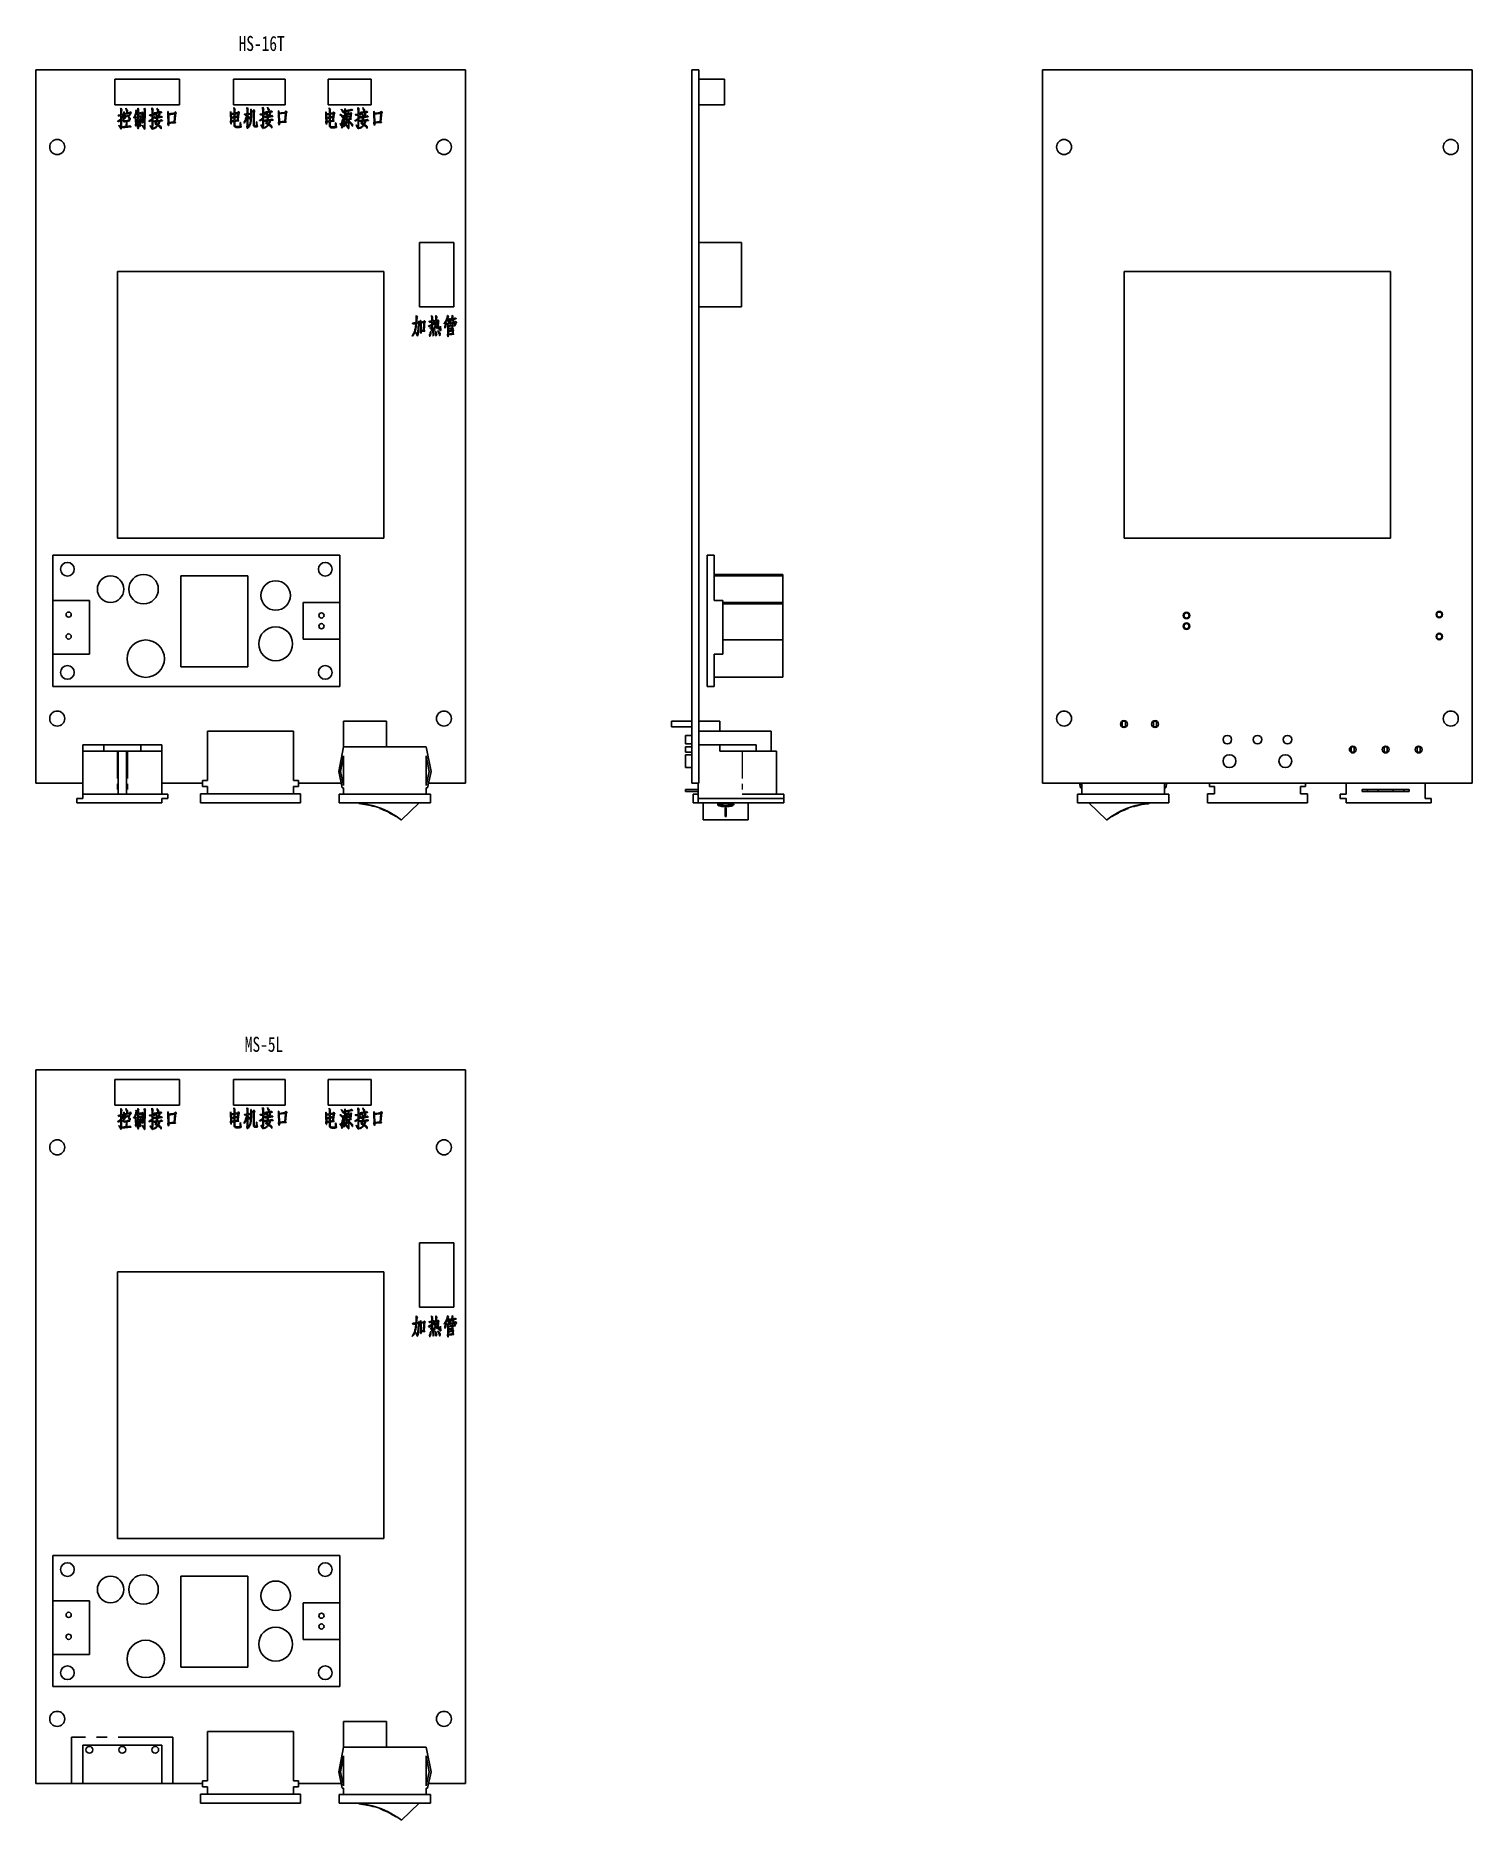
# Model space of a CAD drawing. Header units: millimetres. Extents: x 514 to 849, y -119 to 297.
import ezdxf

# ---------------------------------------------------------------- set-up
doc = ezdxf.new("R2010")
doc.units = ezdxf.units.MM
doc.linetypes.add('CENTERX2', pattern=[20.32, 12.7, -2.54, 2.54, -2.54])
doc.linetypes.add('PHANTOM', pattern=[12.7, 6.35, -1.27, 1.27, -1.27, 1.27, -1.27])
doc.layers.add('中心线层', color=1, linetype='CENTERX2', lineweight=25)
doc.styles.add('SLDTEXTSTYLE1', font='hyswlongfangsong.ttf')

msp = doc.modelspace()

# ---------------------------------------------------------------- texts
at = {"color": 7, "linetype": 'Continuous', "lineweight": 0, "char_height": 3.5, "attachment_point": 1, "style": 'SLDTEXTSTYLE1'}
for s, insert in [('HS-16T', (561.47, 296.71)), ('MS-5L', (562.91, 63.81))]:
    msp.add_mtext(s, dxfattribs=dict(at, insert=insert))

# ---------------------------------------------------------------- linework, layer by layer
at = {"color": 7, "linetype": 'Continuous', "lineweight": 25}
for p, q in [((514.25, 122.86), (514.25, 288.86)), ((514.25, 288.86), (614.25, 288.86)), ((547.7, 286.67), (532.7, 286.67)), ((532.7, 286.67), (532.7, 280.67)), ((547.7, 280.67), (547.7, 286.67)), ((560.27, 286.67), (560.27, 280.67)), ((572.27, 286.67), (560.27, 286.67)), ((572.27, 280.67), (572.27, 286.67)), ((592.29, 286.67), (582.29, 286.67)), ((582.29, 286.67), (582.29, 280.67)), ((592.29, 280.67), (592.29, 286.67)), ((614.25, 288.86), (614.25, 122.86)), ((666.92, 122.86), (666.92, 288.86)), ((666.92, 288.86), (668.52, 288.86)), ((668.52, 122.86), (668.52, 288.86)), ((674.52, 286.67), (668.52, 286.67)), ((674.52, 286.67), (674.52, 280.67)), ((848.54, 288.86), (748.54, 288.86)), ((748.54, 288.86), (748.54, 122.86)), ((848.54, 122.86), (848.54, 288.86)), ((532.7, 280.67), (547.7, 280.67)), ((533.84, 278.31), (534.08, 278.36)), ((534, 279.82), (534.04, 279.87)), ((534.04, 279.87), (534.29, 279.53)), ((534.08, 278.36), (534.08, 278.78)), ((534.22, 279.02), (534.21, 278.38)), ((534.4, 278.26), (534.21, 278.22)), ((534.52, 278.28), (534.4, 278.26)), ((534.57, 278.5), (534.72, 278.34)), ((534.77, 279.04), (534.82, 279.06)), ((534.78, 278.85), (534.77, 279.04)), ((534.85, 278.85), (534.87, 278.68)), ((534.87, 278.68), (535.66, 278.81)), ((535.47, 278.61), (534.87, 278.51)), ((535.15, 278.18), (535.17, 278.29)), ((535.17, 278.29), (535.22, 278.31)), ((535.21, 279.84), (535.25, 279.89)), ((535.22, 278.31), (535.33, 277.94)), ((535.25, 279.89), (535.32, 279.81)), ((535.32, 279.81), (535.41, 279.68)), ((535.41, 279.68), (535.49, 279.58)), ((535.44, 279.1), (535.42, 279.19)), ((535.46, 279.01), (535.44, 279.1)), ((536.15, 278.7), (535.47, 278.61)), ((535.49, 279.58), (535.58, 279.42)), ((535.58, 279.25), (535.53, 279.04)), ((535.66, 278.81), (536.16, 278.9)), ((536.17, 278.37), (536.08, 278.2)), ((536.16, 278.9), (536.23, 279.02)), ((536.27, 279.04), (536.42, 278.83)), ((536.42, 278.74), (536.37, 278.7)), ((538.02, 278.47), (537.53, 278.38)), ((537.57, 279.43), (537.6, 279.47)), ((537.6, 279.47), (537.81, 279.14)), ((537.7, 278.89), (537.6, 278.56)), ((537.6, 278.56), (538.02, 278.64)), ((537.72, 278.99), (537.7, 278.89)), ((537.96, 279.82), (537.99, 279.87)), ((537.99, 279.87), (538.25, 279.53)), ((538.02, 278.64), (538.02, 279.3)), ((538.02, 277.91), (538.02, 278.47)), ((538.16, 279.18), (538.16, 278.66)), ((538.63, 278.57), (538.16, 278.5)), ((538.16, 278.5), (538.16, 277.94)), ((538.8, 278.6), (538.63, 278.57)), ((538.64, 278.83), (538.77, 278.7)), ((539, 279.03), (539.04, 279.08)), ((539.04, 279.08), (539.27, 278.76)), ((539.05, 277.27), (539.05, 278.4)), ((539.49, 279.85), (539.53, 279.9)), ((539.53, 279.9), (539.78, 279.55)), ((539.54, 276.02), (539.55, 279.12)), ((539.69, 279.11), (539.68, 275.89)), ((540.86, 278.11), (540.71, 278.25)), ((541.06, 278.35), (541.35, 278.41)), ((541.25, 279.91), (541.3, 279.96)), ((541.3, 279.96), (541.56, 279.59)), ((541.35, 278.41), (541.34, 278.83)), ((541.35, 277.47), (541.34, 278.25)), ((541.48, 278.87), (541.48, 278.43)), ((541.85, 278.34), (541.48, 278.27)), ((541.48, 278.27), (541.48, 277.59)), ((541.82, 278.56), (541.96, 278.42)), ((542.02, 278.61), (541.83, 278.77)), ((541.93, 278.35), (541.85, 278.34)), ((542.97, 278.81), (542.3, 278.69)), ((542.43, 279.87), (542.47, 279.92)), ((542.43, 278.89), (542.79, 278.95)), ((542.44, 278.35), (542.5, 278.18)), ((542.67, 279.16), (542.64, 279.27)), ((542.72, 279.59), (542.8, 279.47)), ((542.81, 279.36), (542.75, 279.16)), ((542.96, 278.7), (542.97, 278.81)), ((543.05, 278.82), (543.17, 278.53)), ((543.38, 279.1), (543.53, 278.93)), ((543.52, 278.87), (543.4, 278.86)), ((544.97, 279.1), (545.04, 279.12)), ((545, 278.67), (544.97, 279.1)), ((545.03, 278.12), (545, 278.67)), ((545.04, 279.12), (545.17, 278.6)), ((545.17, 278.6), (545.65, 278.66)), ((545.7, 278.46), (545.19, 278.38)), ((545.19, 278.38), (545.22, 276.56)), ((545.65, 278.66), (546.29, 278.76)), ((546.24, 278.53), (545.7, 278.46)), ((546.61, 278.57), (546.24, 278.53)), ((546.29, 278.76), (546.6, 278.81)), ((546.45, 276.7), (546.61, 278.57)), ((546.6, 278.81), (546.7, 279)), ((546.78, 279.01), (546.93, 278.8)), ((559.54, 279.07), (559.61, 279.1)), ((559.61, 279.1), (559.68, 278.86)), ((559.68, 278.86), (559.73, 278.64)), ((559.73, 278.64), (559.92, 278.66)), ((559.94, 278.46), (559.74, 278.43)), ((559.74, 278.43), (559.75, 278.04)), ((559.92, 278.66), (560.33, 278.71)), ((560.28, 278.51), (559.94, 278.46)), ((560.27, 280.67), (572.27, 280.67)), ((560.43, 278.53), (560.28, 278.51)), ((560.33, 279.99), (560.37, 280.06)), ((560.33, 278.71), (560.43, 278.73)), ((560.37, 280.06), (560.67, 279.72)), ((560.43, 278.73), (560.44, 279.19)), ((560.43, 277.88), (560.43, 278.53)), ((561.11, 278.62), (560.57, 278.55)), ((560.57, 278.55), (560.57, 277.91)), ((560.58, 279.17), (560.58, 278.75)), ((560.58, 278.75), (560.83, 278.78)), ((560.83, 278.78), (561.21, 278.84)), ((561.34, 278.65), (561.11, 278.62)), ((561.21, 278.84), (561.31, 278.86)), ((561.27, 277.76), (561.32, 278.38)), ((561.31, 278.86), (561.39, 279.03)), ((561.32, 278.38), (561.34, 278.65)), ((561.5, 278.46), (561.44, 277.94)), ((561.48, 279.04), (561.6, 278.91)), ((562.96, 278.28), (562.83, 278.41)), ((562.85, 278.47), (563.09, 278.51)), ((563.09, 278.51), (563.29, 278.55)), ((563.29, 278.55), (563.45, 278.57)), ((563.39, 280.01), (563.43, 280.05)), ((563.43, 280.05), (563.66, 279.72)), ((563.45, 278.57), (563.45, 279.31)), ((563.59, 279.25), (563.58, 278.6)), ((563.79, 278.47), (563.59, 278.43)), ((563.59, 278.43), (563.59, 278.18)), ((564.07, 278.53), (563.79, 278.47)), ((563.95, 278.73), (564.09, 278.59)), ((564.29, 279.65), (564.36, 279.66)), ((564.32, 278.94), (564.29, 279.65)), ((564.31, 277.95), (564.31, 278.34)), ((564.36, 279.66), (564.47, 279.21)), ((564.47, 279.21), (564.74, 279.25)), ((564.95, 279.12), (564.48, 279.03)), ((564.74, 279.25), (564.92, 279.29)), ((564.92, 279.29), (564.99, 279.45)), ((564.92, 276.84), (564.95, 279.12)), ((565.08, 279.46), (565.19, 279.29)), ((565.19, 279.29), (565.23, 279.24)), ((566.61, 278.28), (566.45, 278.42)), ((566.81, 278.53), (567.09, 278.58)), ((566.99, 280.08), (567.04, 280.13)), ((567.04, 280.13), (567.31, 279.76)), ((567.09, 278.58), (567.09, 279)), ((567.09, 277.64), (567.09, 278.42)), ((567.23, 279.04), (567.23, 278.61)), ((567.59, 278.51), (567.23, 278.44)), ((567.23, 278.44), (567.23, 277.76)), ((567.57, 278.73), (567.7, 278.59)), ((567.76, 278.79), (567.58, 278.94)), ((567.67, 278.53), (567.59, 278.51)), ((568.72, 278.98), (568.05, 278.86)), ((568.18, 280.05), (568.22, 280.1)), ((568.18, 279.06), (568.53, 279.12)), ((568.19, 278.53), (568.25, 278.35)), ((568.41, 279.34), (568.39, 279.44)), ((568.47, 279.76), (568.55, 279.64)), ((568.55, 279.53), (568.49, 279.34)), ((568.71, 278.87), (568.72, 278.98)), ((568.8, 278.99), (568.92, 278.7)), ((569.13, 279.27), (569.27, 279.1)), ((569.26, 279.04), (569.15, 279.03)), ((570.72, 279.27), (570.79, 279.29)), ((570.75, 278.84), (570.72, 279.27)), ((570.77, 278.29), (570.75, 278.84)), ((570.8, 276.97), (570.77, 278.29)), ((570.79, 279.29), (570.91, 278.77)), ((570.91, 278.77), (571.4, 278.84)), ((571.45, 278.63), (570.94, 278.55)), ((570.94, 278.55), (570.97, 276.74)), ((571.4, 278.84), (572.04, 278.93)), ((571.99, 278.71), (571.45, 278.63)), ((572.36, 278.75), (571.99, 278.71)), ((572.04, 278.93), (572.34, 278.98)), ((572.2, 276.87), (572.36, 278.75)), ((572.34, 278.98), (572.44, 279.17)), ((572.51, 278.33), (572.38, 276.88)), ((572.53, 279.18), (572.68, 278.97)), ((581.72, 279), (581.79, 279.03)), ((581.79, 279.03), (581.86, 278.79)), ((581.86, 278.79), (581.92, 278.57)), ((581.92, 278.57), (582.11, 278.59)), ((582.13, 278.39), (581.92, 278.36)), ((581.92, 278.36), (581.93, 277.97)), ((582.11, 278.59), (582.51, 278.64)), ((582.46, 278.44), (582.13, 278.39)), ((582.29, 280.67), (592.29, 280.67)), ((582.61, 278.46), (582.46, 278.44)), ((582.51, 279.92), (582.55, 279.99)), ((582.51, 278.64), (582.61, 278.66)), ((582.55, 279.99), (582.86, 279.65)), ((582.61, 278.66), (582.62, 279.12)), ((582.61, 277.81), (582.61, 278.46)), ((582.76, 278.48), (582.75, 277.84)), ((582.76, 279.1), (582.76, 278.68)), ((582.76, 278.68), (583.01, 278.71)), ((583.29, 278.55), (582.76, 278.48)), ((583.01, 278.71), (583.39, 278.77)), ((583.53, 278.57), (583.29, 278.55)), ((583.39, 278.77), (583.49, 278.79)), ((583.45, 277.69), (583.5, 278.31)), ((583.49, 278.79), (583.58, 278.96)), ((583.5, 278.31), (583.53, 278.57)), ((583.68, 278.39), (583.62, 277.87)), ((583.66, 278.97), (583.78, 278.84)), ((585.04, 278.38), (585.06, 278.46)), ((585.15, 278.29), (585.04, 278.38)), ((585.06, 278.46), (585.2, 278.4)), ((585.22, 278.22), (585.15, 278.29)), ((585.2, 278.4), (585.34, 278.33)), ((585.32, 279.57), (585.36, 279.64)), ((585.46, 279.4), (585.32, 279.57)), ((585.34, 278.33), (585.44, 278.27)), ((585.36, 279.64), (585.51, 279.52)), ((585.44, 278.27), (585.54, 278.21)), ((585.56, 279.26), (585.46, 279.4)), ((585.51, 279.52), (585.63, 279.42)), ((585.64, 279.13), (585.56, 279.26)), ((585.63, 279.42), (585.79, 279.29)), ((585.69, 279.04), (585.64, 279.13)), ((585.69, 277.38), (585.92, 278.27)), ((585.87, 279.09), (585.86, 278.96)), ((585.92, 278.27), (585.98, 278.23)), ((586.13, 278.19), (586.15, 278.56)), ((586.16, 279.83), (586.21, 279.85)), ((586.17, 279.39), (586.16, 279.83)), ((586.21, 279.85), (586.35, 279.33)), ((586.27, 278.27), (586.26, 277.98)), ((586.3, 278.7), (586.27, 278.27)), ((586.95, 279.27), (586.32, 279.16)), ((586.35, 279.33), (587.36, 279.52)), ((586.5, 278.78), (586.54, 278.81)), ((586.54, 278.81), (586.66, 278.5)), ((586.66, 278.5), (586.88, 278.55)), ((587.5, 278.5), (586.67, 278.35)), ((586.67, 278.35), (586.68, 277.94)), ((586.88, 278.55), (586.93, 278.87)), ((586.95, 279.17), (586.95, 279.27)), ((587.05, 278.83), (586.98, 278.56)), ((586.98, 278.56), (587.48, 278.66)), ((587.09, 278.96), (587.05, 278.83)), ((587.39, 279.35), (587.06, 279.29)), ((587.06, 279.29), (587.17, 279.13)), ((587.69, 279.39), (587.39, 279.35)), ((587.42, 277.49), (587.5, 278.5)), ((587.48, 278.66), (587.55, 278.82)), ((587.63, 278.32), (587.55, 277.51)), ((587.63, 278.81), (587.73, 278.68)), ((587.97, 279.44), (587.69, 279.39)), ((587.73, 278.59), (587.69, 278.55)), ((587.8, 279.67), (587.97, 279.5)), ((588.79, 278.21), (588.64, 278.35)), ((588.99, 278.45), (589.28, 278.51)), ((589.18, 280.01), (589.23, 280.06)), ((589.23, 280.06), (589.49, 279.69)), ((589.28, 278.51), (589.27, 278.93)), ((589.28, 277.57), (589.27, 278.35)), ((589.41, 278.97), (589.41, 278.53)), ((589.77, 278.44), (589.41, 278.37)), ((589.41, 278.37), (589.41, 277.69)), ((589.75, 278.66), (589.88, 278.52)), ((589.95, 278.72), (589.76, 278.87)), ((589.85, 278.45), (589.77, 278.44)), ((590.9, 278.91), (590.23, 278.79)), ((590.36, 279.97), (590.4, 280.02)), ((590.36, 278.99), (590.72, 279.05)), ((590.37, 278.45), (590.43, 278.28)), ((590.59, 279.26), (590.57, 279.37)), ((590.65, 279.69), (590.73, 279.57)), ((590.74, 279.46), (590.68, 279.26)), ((590.89, 278.8), (590.9, 278.91)), ((590.98, 278.92), (591.1, 278.63)), ((591.31, 279.2), (591.46, 279.03)), ((591.45, 278.97), (591.33, 278.96)), ((592.9, 279.2), (592.97, 279.22)), ((592.93, 278.77), (592.9, 279.2)), ((592.95, 278.22), (592.93, 278.77)), ((592.97, 279.22), (593.09, 278.7)), ((593.09, 278.7), (593.58, 278.77)), ((593.63, 278.56), (593.12, 278.48)), ((593.12, 278.48), (593.15, 276.67)), ((593.58, 278.77), (594.22, 278.86)), ((594.17, 278.63), (593.63, 278.56)), ((594.54, 278.68), (594.17, 278.63)), ((594.22, 278.86), (594.52, 278.91)), ((594.38, 276.8), (594.54, 278.68)), ((594.52, 278.91), (594.63, 279.1)), ((594.7, 278.26), (594.56, 276.81)), ((594.71, 279.11), (594.86, 278.9)), ((674.52, 280.67), (668.52, 280.67)), ((533.58, 276.75), (533.38, 276.86)), ((533.39, 276.92), (533.45, 276.96)), ((533.64, 278.06), (533.47, 278.2)), ((533.57, 275.87), (533.6, 275.92)), ((533.64, 275.76), (533.57, 275.87)), ((533.6, 275.92), (533.94, 275.61)), ((533.81, 275.54), (533.64, 275.76)), ((534.01, 275.22), (533.91, 275.4)), ((534.09, 275.1), (534.01, 275.22)), ((534.06, 275.88), (534.07, 276.06)), ((534.06, 275.7), (534.06, 275.88)), ((534.07, 276.06), (534.07, 277.24)), ((534.08, 277.43), (534.08, 278.19)), ((534.21, 278.22), (534.21, 277.53)), ((534.21, 277.53), (534.56, 277.81)), ((534.59, 277.73), (534.21, 277.36)), ((534.21, 276.64), (534.21, 276.28)), ((534.21, 276.28), (534.21, 275.93)), ((534.5, 275.36), (534.36, 275.51)), ((534.52, 276.96), (534.48, 277.03)), ((534.56, 277.81), (534.59, 277.73)), ((534.68, 277.81), (534.62, 277.99)), ((534.79, 276.73), (534.66, 276.87)), ((534.82, 277.5), (534.9, 277.64)), ((534.86, 275.6), (535.32, 275.65)), ((534.9, 277.64), (534.99, 277.8)), ((534.99, 276.95), (535.57, 277.04)), ((535.44, 275.49), (535.06, 275.45)), ((535.32, 275.65), (535.34, 276.84)), ((535.48, 276.86), (535.45, 275.66)), ((535.45, 275.66), (535.84, 275.7)), ((535.66, 276.88), (535.48, 276.86)), ((535.57, 278.16), (535.61, 278.23)), ((535.82, 276.91), (535.66, 276.88)), ((535.91, 277.15), (536.05, 277)), ((536.05, 276.94), (535.95, 276.93)), ((536.02, 278.07), (535.96, 278.12)), ((536.08, 278.2), (536.02, 278.07)), ((536.02, 277.82), (536.16, 277.67)), ((536.13, 277.25), (536.09, 277.34)), ((536.2, 277.52), (536.2, 277.3)), ((536.24, 275.8), (536.37, 275.63)), ((536.37, 275.55), (536.25, 275.55)), ((537.05, 277.78), (537.28, 277.8)), ((537.21, 277.58), (537.08, 277.7)), ((537.26, 277.91), (537.33, 278.11)), ((537.31, 277.86), (537.26, 277.91)), ((537.28, 277.8), (537.49, 277.82)), ((537.38, 278.02), (537.31, 277.86)), ((537.44, 277.45), (537.49, 277.49)), ((537.49, 277.82), (538.02, 277.91)), ((537.49, 277.49), (537.61, 277.18)), ((537.53, 275.84), (537.5, 275.9)), ((537.52, 276.27), (537.51, 276.86)), ((537.51, 276.13), (537.51, 276.19)), ((537.57, 275.76), (537.53, 275.84)), ((537.61, 277.18), (538.02, 277.25)), ((538.02, 277.08), (537.63, 277.02)), ((537.63, 277.02), (537.65, 275.91)), ((537.65, 275.91), (537.65, 275.87)), ((538, 275.27), (537.97, 275.35)), ((538.05, 275.15), (538, 275.27)), ((538.02, 277.25), (538.02, 277.74)), ((538.02, 275.97), (538.02, 277.08)), ((538.69, 277.85), (538.16, 277.77)), ((538.16, 277.77), (538.16, 277.27)), ((538.16, 277.27), (538.55, 277.35)), ((538.59, 277.18), (538.16, 277.11)), ((538.16, 277.11), (538.16, 276.46)), ((538.16, 276.46), (538.4, 276.22)), ((538.16, 276.36), (538.16, 275.57)), ((538.34, 276.07), (538.16, 276.36)), ((538.47, 275.84), (538.34, 276.07)), ((538.54, 275.72), (538.47, 275.84)), ((538.54, 276.37), (538.56, 276.71)), ((538.55, 277.35), (538.6, 277.47)), ((538.56, 276.71), (538.59, 277.18)), ((538.71, 277), (538.66, 276.19)), ((538.88, 277.87), (538.69, 277.85)), ((538.69, 277.48), (538.78, 277.37)), ((538.71, 277.13), (538.71, 277)), ((538.78, 278.11), (538.91, 277.98)), ((538.99, 276.79), (539.03, 276.91)), ((539.06, 276.62), (539.01, 276.73)), ((539.04, 275.88), (539.06, 275.94)), ((539.23, 275.59), (539.04, 275.88)), ((539.11, 276.52), (539.06, 276.62)), ((539.06, 275.94), (539.27, 275.75)), ((539.18, 278.16), (539.18, 276.92)), ((539.41, 275.31), (539.23, 275.59)), ((539.27, 275.75), (539.41, 275.62)), ((539.57, 275.05), (539.41, 275.31)), ((540.85, 276.79), (540.63, 276.86)), ((540.65, 276.94), (540.81, 277.04)), ((540.85, 275.81), (540.89, 275.88)), ((540.89, 275.88), (541.1, 275.67)), ((541.34, 275.06), (541.3, 275.13)), ((541.33, 275.89), (541.35, 277.29)), ((541.33, 275.72), (541.33, 275.89)), ((541.48, 277.4), (541.47, 275.83)), ((541.48, 277.59), (541.9, 277.95)), ((541.79, 277.71), (541.48, 277.4)), ((541.55, 275.05), (541.54, 275.15)), ((541.81, 276.69), (541.65, 276.84)), ((541.97, 277.53), (541.79, 277.71)), ((541.94, 277.88), (541.82, 277.75)), ((541.9, 277.95), (541.94, 277.88)), ((542.07, 276.93), (542.34, 276.96)), ((542.09, 276.23), (542.13, 276.32)), ((542.15, 276.15), (542.1, 276.17)), ((542.22, 276.12), (542.15, 276.15)), ((542.18, 276.46), (542.24, 276.62)), ((542.24, 276.62), (542.29, 276.78)), ((542.5, 278.05), (542.38, 277.8)), ((542.38, 277.8), (542.78, 277.86)), ((542.93, 276.87), (542.44, 276.8)), ((542.46, 277.55), (542.46, 277.63)), ((542.49, 276.97), (543.1, 277.06)), ((542.56, 277.64), (542.67, 277.39)), ((542.89, 277.87), (543.1, 277.9)), ((543.4, 276.93), (543.12, 276.89)), ((543.26, 275.68), (543.38, 275.58)), ((543.41, 275.17), (543.38, 275.21)), ((543.56, 276.95), (543.4, 276.93)), ((543.43, 275.49), (543.45, 275.24)), ((543.45, 275.24), (543.45, 275.21)), ((543.52, 278.01), (543.67, 277.85)), ((543.64, 277.8), (543.52, 277.78)), ((543.55, 277.2), (543.71, 277.04)), ((543.71, 276.96), (543.56, 276.95)), ((545.07, 276.06), (545.02, 276.23)), ((545.05, 276.8), (545.03, 278.12)), ((545.06, 276.72), (545.05, 276.8)), ((545.05, 276.64), (545.06, 276.72)), ((545.05, 276.54), (545.05, 276.64)), ((545.11, 275.92), (545.07, 276.06)), ((545.22, 276.35), (545.21, 276.06)), ((545.22, 276.56), (546.45, 276.7)), ((545.58, 276.39), (545.22, 276.35)), ((546.29, 276.46), (545.58, 276.39)), ((546.71, 276.48), (546.29, 276.46)), ((546.77, 278.16), (546.63, 276.71)), ((546.63, 276.71), (546.74, 276.58)), ((559.62, 276.47), (559.57, 276.58)), ((559.62, 277.56), (559.61, 278.04)), ((559.63, 277.19), (559.62, 277.56)), ((559.7, 276.29), (559.62, 276.47)), ((559.75, 278.04), (559.78, 276.93)), ((559.78, 276.72), (559.77, 276.5)), ((559.77, 276.5), (559.77, 276.37)), ((559.78, 276.93), (560.42, 277)), ((559.91, 276.74), (559.78, 276.72)), ((559.96, 277.63), (559.87, 277.74)), ((559.88, 277.8), (560.06, 277.82)), ((560.27, 276.8), (559.91, 276.74)), ((560, 277.58), (559.96, 277.63)), ((560.14, 277.63), (560, 277.58)), ((560.06, 277.82), (560.26, 277.85)), ((560.29, 277.67), (560.14, 277.63)), ((560.26, 277.85), (560.43, 277.88)), ((560.42, 276.81), (560.27, 276.8)), ((560.43, 277.7), (560.29, 277.67)), ((560.42, 277), (560.43, 277.7)), ((560.42, 276.22), (560.42, 276.81)), ((560.75, 277.76), (560.57, 277.73)), ((560.57, 277.73), (560.57, 277.02)), ((560.57, 277.02), (560.93, 277.06)), ((560.67, 276.85), (560.57, 276.83)), ((560.57, 276.83), (560.57, 276.29)), ((560.93, 276.88), (560.67, 276.85)), ((560.91, 277.78), (560.75, 277.76)), ((561.07, 277.8), (560.91, 277.78)), ((560.93, 277.06), (561.1, 277.1)), ((561.37, 276.92), (560.93, 276.88)), ((561.01, 278.06), (561.15, 277.89)), ((561.14, 277.81), (561.07, 277.8)), ((561.1, 277.1), (561.2, 277.12)), ((561.2, 277.12), (561.23, 277.36)), ((561.23, 277.36), (561.27, 277.76)), ((561.37, 277.3), (561.35, 277.14)), ((561.35, 277.14), (561.45, 277)), ((561.44, 277.94), (561.37, 277.3)), ((561.45, 276.92), (561.37, 276.92)), ((561.85, 276.59), (561.91, 276.6)), ((561.85, 275.87), (561.85, 276.59)), ((561.91, 276.6), (561.92, 276.48)), ((561.92, 276.48), (561.94, 276.27)), ((561.94, 276.27), (561.98, 276)), ((562.01, 275.5), (561.97, 275.49)), ((561.98, 276), (562.01, 275.77)), ((562.01, 275.77), (562.04, 275.6)), ((562.71, 276.47), (562.75, 276.55)), ((562.76, 276.42), (562.71, 276.47)), ((562.8, 276.48), (562.76, 276.42)), ((563.49, 275.28), (563.4, 275.52)), ((563.44, 276.02), (563.45, 277.97)), ((563.58, 275.81), (563.57, 275.4)), ((563.59, 278.04), (563.58, 275.81)), ((563.59, 278.18), (563.73, 278.04)), ((563.63, 275.38), (563.67, 275.46)), ((563.68, 275.3), (563.63, 275.38)), ((563.67, 275.46), (563.74, 275.56)), ((563.74, 275.39), (563.68, 275.3)), ((563.73, 278.04), (563.83, 277.94)), ((563.83, 277.94), (563.91, 277.86)), ((563.93, 277.41), (563.83, 277.61)), ((563.97, 277.69), (563.96, 277.47)), ((564.92, 276.18), (564.92, 276.84)), ((565.07, 277.51), (565.07, 276.97)), ((565.63, 275.88), (565.64, 276.14)), ((565.64, 276.14), (565.65, 276.62)), ((565.65, 276.62), (565.66, 276.71)), ((565.66, 276.71), (565.71, 276.71)), ((565.71, 276.71), (565.72, 276.61)), ((565.72, 276.61), (565.74, 276.35)), ((565.74, 276.35), (565.78, 276.05)), ((565.78, 276.05), (565.81, 275.79)), ((566.6, 276.96), (566.37, 277.03)), ((566.39, 277.12), (566.56, 277.22)), ((566.6, 275.98), (566.64, 276.05)), ((566.64, 276.05), (566.85, 275.85)), ((567.08, 275.23), (567.04, 275.3)), ((567.07, 275.9), (567.08, 276.06)), ((567.08, 276.06), (567.09, 277.46)), ((567.23, 277.57), (567.22, 276)), ((567.23, 277.76), (567.65, 278.13)), ((567.53, 277.88), (567.23, 277.57)), ((567.3, 275.22), (567.29, 275.32)), ((567.55, 276.86), (567.4, 277.01)), ((567.71, 277.7), (567.53, 277.88)), ((567.69, 278.05), (567.57, 277.92)), ((567.65, 278.13), (567.69, 278.05)), ((567.81, 277.1), (568.09, 277.14)), ((567.83, 276.4), (567.87, 276.49)), ((567.89, 276.33), (567.85, 276.35)), ((567.97, 276.29), (567.89, 276.33)), ((567.93, 276.63), (567.99, 276.79)), ((567.99, 276.79), (568.04, 276.95)), ((568.24, 278.22), (568.13, 277.97)), ((568.13, 277.97), (568.53, 278.03)), ((568.68, 277.04), (568.19, 276.97)), ((568.21, 277.72), (568.21, 277.8)), ((568.23, 277.15), (568.85, 277.24)), ((568.31, 277.82), (568.41, 277.56)), ((568.63, 278.04), (568.85, 278.08)), ((569.15, 277.1), (568.87, 277.06)), ((569.01, 275.85), (569.13, 275.76)), ((569.16, 275.34), (569.13, 275.38)), ((569.3, 277.12), (569.15, 277.1)), ((569.17, 275.66), (569.2, 275.41)), ((569.2, 275.41), (569.2, 275.38)), ((569.27, 278.19), (569.41, 278.02)), ((569.39, 277.97), (569.27, 277.96)), ((569.3, 277.37), (569.46, 277.21)), ((569.46, 277.14), (569.3, 277.12)), ((570.81, 276.23), (570.77, 276.41)), ((570.79, 276.71), (570.8, 276.81)), ((570.8, 276.89), (570.8, 276.97)), ((570.8, 276.81), (570.8, 276.89)), ((570.86, 276.09), (570.81, 276.23)), ((570.97, 276.53), (570.96, 276.23)), ((570.97, 276.74), (572.2, 276.87)), ((571.33, 276.57), (570.97, 276.53)), ((572.04, 276.63), (571.33, 276.57)), ((572.46, 276.66), (572.04, 276.63)), ((572.38, 276.88), (572.49, 276.75)), ((581.8, 276.39), (581.75, 276.5)), ((581.8, 277.49), (581.79, 277.97)), ((581.81, 277.11), (581.8, 277.49)), ((581.88, 276.22), (581.8, 276.39)), ((581.93, 277.97), (581.96, 276.86)), ((581.96, 276.42), (581.95, 276.29)), ((581.96, 276.86), (582.61, 276.93)), ((582.09, 276.67), (581.96, 276.65)), ((581.96, 276.65), (581.96, 276.42)), ((582.06, 277.73), (582.24, 277.75)), ((582.14, 277.56), (582.06, 277.67)), ((582.45, 276.73), (582.09, 276.67)), ((582.18, 277.51), (582.14, 277.56)), ((582.32, 277.56), (582.18, 277.51)), ((582.24, 277.75), (582.44, 277.78)), ((582.47, 277.6), (582.32, 277.56)), ((582.44, 277.78), (582.61, 277.81)), ((582.61, 276.74), (582.45, 276.73)), ((582.61, 277.63), (582.47, 277.6)), ((582.61, 276.93), (582.61, 277.63)), ((582.61, 276.15), (582.61, 276.74)), ((582.93, 277.69), (582.75, 277.66)), ((582.75, 277.66), (582.75, 276.95)), ((582.75, 276.95), (583.11, 276.99)), ((582.86, 276.78), (582.75, 276.76)), ((582.75, 276.76), (582.75, 276.22)), ((583.11, 276.81), (582.86, 276.78)), ((583.09, 277.71), (582.93, 277.69)), ((583.25, 277.73), (583.09, 277.71)), ((583.11, 276.99), (583.28, 277.02)), ((583.55, 276.85), (583.11, 276.81)), ((583.19, 277.99), (583.33, 277.82)), ((583.32, 277.74), (583.25, 277.73)), ((583.28, 277.02), (583.39, 277.04)), ((583.39, 277.04), (583.41, 277.29)), ((583.41, 277.29), (583.45, 277.69)), ((583.56, 277.23), (583.54, 277.07)), ((583.54, 277.07), (583.63, 276.93)), ((583.63, 276.85), (583.55, 276.85)), ((583.62, 277.87), (583.56, 277.23)), ((584.03, 276.52), (584.09, 276.52)), ((584.03, 275.8), (584.03, 276.52)), ((584.09, 276.52), (584.1, 276.4)), ((584.1, 276.4), (584.13, 276.2)), ((584.13, 276.2), (584.16, 275.93)), ((584.16, 275.93), (584.2, 275.69)), ((584.2, 275.43), (584.16, 275.42)), ((584.2, 275.69), (584.22, 275.53)), ((585.04, 276.29), (585.07, 276.36)), ((585.22, 276.02), (585.04, 276.29)), ((585.07, 276.36), (585.27, 276.18)), ((585.33, 278.1), (585.22, 278.22)), ((585.34, 275.83), (585.22, 276.02)), ((585.27, 276.18), (585.35, 276.1)), ((585.45, 277.95), (585.33, 278.1)), ((585.35, 276.1), (585.47, 276.57)), ((585.42, 275.33), (585.5, 275.48)), ((585.47, 275.27), (585.42, 275.33)), ((585.53, 277.84), (585.45, 277.95)), ((585.47, 276.57), (585.59, 276.98)), ((585.54, 275.39), (585.47, 275.27)), ((585.58, 277.78), (585.53, 277.84)), ((585.61, 276.5), (585.53, 276.1)), ((585.59, 276.98), (585.69, 277.38)), ((585.61, 278.05), (585.62, 277.85)), ((585.83, 277.54), (585.61, 276.5)), ((585.98, 278.23), (585.83, 277.54)), ((585.91, 275.62), (586.01, 275.74)), ((585.95, 275.54), (585.91, 275.62)), ((586.06, 275.66), (585.95, 275.54)), ((586.58, 276.35), (586.51, 276.25)), ((586.53, 276.8), (586.56, 276.83)), ((586.55, 277.51), (586.54, 278.15)), ((586.6, 277.01), (586.55, 277.1)), ((586.56, 276.83), (586.72, 276.49)), ((586.57, 275.85), (586.6, 275.91)), ((586.81, 275.51), (586.57, 275.85)), ((586.6, 275.91), (586.95, 275.6)), ((587.19, 277.87), (586.68, 277.78)), ((586.68, 277.78), (586.69, 277.36)), ((586.69, 277.36), (587.42, 277.49)), ((586.7, 277.19), (586.69, 277.02)), ((586.99, 277.25), (586.7, 277.19)), ((586.87, 275.42), (586.81, 275.51)), ((586.92, 275.34), (586.87, 275.42)), ((586.99, 275.23), (586.92, 275.34)), ((587, 277.13), (586.99, 277.25)), ((587, 275.96), (587, 277.13)), ((587.56, 277.33), (587.11, 277.26)), ((587.11, 277.26), (587.2, 277.12)), ((587.14, 276.56), (587.14, 275.7)), ((587.29, 277.89), (587.19, 277.87)), ((587.26, 278.11), (587.38, 277.97)), ((587.39, 277.9), (587.29, 277.89)), ((587.33, 276.73), (587.36, 276.8)), ((587.6, 276.3), (587.33, 276.73)), ((587.36, 276.8), (587.59, 276.58)), ((587.55, 277.51), (587.62, 277.41)), ((587.61, 277.33), (587.56, 277.33)), ((587.59, 276.58), (587.67, 276.49)), ((587.67, 276.19), (587.6, 276.3)), ((587.67, 276.49), (587.81, 276.33)), ((587.73, 276.08), (587.67, 276.19)), ((587.81, 275.93), (587.73, 276.08)), ((587.81, 276.33), (587.93, 276.18)), ((587.86, 275.82), (587.81, 275.93)), ((587.9, 275.71), (587.86, 275.82)), ((587.99, 275.99), (587.96, 275.79)), ((588.78, 276.89), (588.56, 276.96)), ((588.58, 277.04), (588.74, 277.14)), ((588.78, 275.91), (588.82, 275.98)), ((588.82, 275.98), (589.03, 275.78)), ((589.27, 275.16), (589.23, 275.23)), ((589.26, 275.99), (589.28, 277.39)), ((589.26, 275.83), (589.26, 275.99)), ((589.41, 277.5), (589.4, 275.93)), ((589.41, 277.69), (589.83, 278.06)), ((589.71, 277.81), (589.41, 277.5)), ((589.48, 275.15), (589.47, 275.25)), ((589.73, 276.79), (589.58, 276.94)), ((589.9, 277.63), (589.71, 277.81)), ((589.87, 277.98), (589.75, 277.85)), ((589.83, 278.06), (589.87, 277.98)), ((590, 277.03), (590.27, 277.06)), ((590.02, 276.33), (590.06, 276.42)), ((590.08, 276.25), (590.03, 276.27)), ((590.15, 276.22), (590.08, 276.25)), ((590.11, 276.56), (590.17, 276.72)), ((590.17, 276.72), (590.22, 276.88)), ((590.42, 278.15), (590.31, 277.9)), ((590.31, 277.9), (590.71, 277.96)), ((590.86, 276.97), (590.37, 276.9)), ((590.39, 277.65), (590.39, 277.73)), ((590.41, 277.07), (591.03, 277.16)), ((590.49, 277.74), (590.59, 277.49)), ((590.82, 277.97), (591.03, 278.01)), ((591.33, 277.03), (591.05, 276.99)), ((591.19, 275.78), (591.31, 275.68)), ((591.34, 275.27), (591.31, 275.31)), ((591.49, 277.05), (591.33, 277.03)), ((591.35, 275.59), (591.38, 275.34)), ((591.38, 275.34), (591.38, 275.31)), ((591.45, 278.12), (591.6, 277.95)), ((591.57, 277.9), (591.45, 277.88)), ((591.48, 277.3), (591.64, 277.14)), ((591.64, 277.06), (591.49, 277.05)), ((592.98, 276.9), (592.95, 278.22)), ((592.99, 276.16), (592.95, 276.33)), ((592.97, 276.64), (592.98, 276.74)), ((592.98, 276.82), (592.98, 276.9)), ((592.98, 276.74), (592.98, 276.82)), ((593.04, 276.02), (592.99, 276.16)), ((593.15, 276.45), (593.14, 276.16)), ((593.15, 276.67), (594.38, 276.8)), ((593.51, 276.5), (593.15, 276.45)), ((594.22, 276.56), (593.51, 276.5)), ((594.64, 276.59), (594.22, 276.56)), ((594.56, 276.81), (594.67, 276.68)), ((668.52, 277.92), (668.53, 277.92)), ((668.52, 277.85), (668.53, 277.85)), ((668.52, 277.75), (668.53, 277.75)), ((668.52, 277.06), (668.53, 277.06)), ((668.52, 276.99), (668.53, 276.99)), ((668.52, 276.89), (668.53, 276.89)), ((668.52, 276.15), (668.53, 276.15)), ((668.52, 275.74), (668.53, 275.74)), ((668.52, 275.64), (668.53, 275.64)), ((668.52, 275.59), (668.53, 275.59)), ((668.52, 275.57), (668.53, 275.57)), ((668.52, 275.57), (668.53, 275.57)), ((668.53, 275.55), (668.52, 275.55)), ((603.55, 248.65), (603.55, 233.65)), ((611.55, 248.65), (603.55, 248.65)), ((611.55, 233.65), (611.55, 248.65)), ((678.52, 248.65), (668.52, 248.65)), ((678.52, 248.65), (678.52, 233.65)), ((533.25, 241.86), (595.25, 241.86)), ((533.25, 179.86), (533.25, 241.86)), ((595.25, 241.86), (595.25, 179.86)), ((829.54, 241.86), (767.54, 241.86)), ((767.54, 241.86), (767.54, 179.86)), ((829.54, 179.86), (829.54, 241.86)), ((603.55, 233.65), (611.55, 233.65)), ((678.52, 233.65), (668.52, 233.65)), ((602.12, 229.66), (601.97, 229.82)), ((601.98, 229.89), (602.15, 229.91)), ((602.15, 229.91), (602.34, 229.94)), ((602.34, 229.94), (602.54, 229.97)), ((602.54, 229.97), (602.73, 230.01)), ((602.76, 231.62), (602.81, 231.65)), ((602.81, 231.65), (603.08, 231.24)), ((603.34, 229.93), (602.87, 229.85)), ((602.93, 230.45), (602.88, 230.04)), ((602.88, 230.04), (603.31, 230.11)), ((602.97, 230.82), (602.93, 230.45)), ((603.28, 229), (603.32, 229.41)), ((603.31, 230.11), (603.39, 230.28)), ((603.32, 229.41), (603.34, 229.93)), ((603.45, 229.35), (603.42, 228.9)), ((603.47, 230.29), (603.58, 230.09)), ((603.8, 230.52), (603.85, 230.53)), ((603.83, 230.07), (603.8, 230.52)), ((603.83, 229.62), (603.83, 230.07)), ((603.83, 228.44), (603.83, 229.62)), ((603.85, 230.53), (603.96, 230.1)), ((603.96, 230.1), (604.59, 230.23)), ((604.61, 230.06), (603.97, 229.94)), ((603.97, 229.94), (603.97, 228.14)), ((604.51, 228.21), (604.6, 229.86)), ((604.59, 230.23), (604.66, 230.39)), ((604.6, 229.86), (604.61, 230.06)), ((604.7, 229.18), (604.65, 228.27)), ((604.75, 229.82), (604.7, 229.18)), ((604.72, 230.41), (604.84, 230.25)), ((605.66, 229.22), (605.83, 229.29)), ((605.77, 229.07), (605.66, 229.17)), ((605.8, 230.28), (606.01, 230.31)), ((605.96, 230.07), (605.8, 230.21)), ((605.83, 229.29), (606.14, 229.44)), ((606, 229.14), (605.85, 229.01)), ((606.21, 229.27), (606, 229.14)), ((606.01, 230.31), (606.28, 230.35)), ((606.05, 228.77), (606.08, 228.83)), ((606.08, 228.83), (606.29, 228.67)), ((606.14, 229.44), (606.45, 229.6)), ((606.45, 229.43), (606.21, 229.27)), ((606.28, 230.35), (606.45, 230.39)), ((606.33, 231.58), (606.36, 231.63)), ((606.36, 231.63), (606.65, 231.35)), ((606.45, 230.39), (606.45, 230.84)), ((606.45, 229.6), (606.45, 230.21)), ((606.45, 228.76), (606.45, 229.43)), ((606.58, 228.47), (606.57, 228.31)), ((606.58, 230.94), (606.58, 230.42)), ((606.9, 230.3), (606.58, 230.23)), ((606.58, 230.23), (606.58, 229.68)), ((606.58, 229.68), (606.87, 229.84)), ((606.93, 229.75), (606.58, 229.51)), ((606.58, 229.51), (606.58, 228.47)), ((606.87, 229.84), (606.98, 229.89)), ((607.09, 230.34), (606.9, 230.3)), ((607.01, 229.81), (606.93, 229.75)), ((606.96, 230.56), (607.1, 230.4)), ((607.07, 230.04), (606.97, 230.14)), ((606.98, 230.18), (607.18, 230.23)), ((606.98, 229.89), (607.01, 229.81)), ((607.01, 229.58), (607.04, 229.65)), ((607.07, 229.51), (607.01, 229.58)), ((607.04, 229.65), (607.11, 229.6)), ((607.21, 229.34), (607.07, 229.51)), ((607.2, 230.04), (607.11, 230.01)), ((607.11, 229.6), (607.24, 229.49)), ((607.14, 229.05), (607.21, 229.34)), ((607.18, 230.23), (607.32, 230.27)), ((607.31, 230.08), (607.2, 230.04)), ((607.28, 229.82), (607.31, 230.08)), ((607.31, 231.6), (607.36, 231.65)), ((607.34, 231.46), (607.31, 231.6)), ((607.36, 231.65), (607.6, 231.31)), ((607.36, 231), (607.36, 231.1)), ((607.4, 229.67), (607.36, 229.4)), ((607.36, 229.4), (607.63, 229.16)), ((607.82, 230.25), (607.45, 230.13)), ((607.56, 228.78), (607.45, 228.99)), ((607.48, 230.54), (607.47, 230.31)), ((607.47, 230.31), (607.8, 230.43)), ((607.51, 230.87), (607.48, 230.54)), ((607.61, 228.69), (607.56, 228.78)), ((607.67, 229.03), (607.66, 228.75)), ((607.67, 229.05), (607.67, 229.03)), ((607.8, 230.43), (607.86, 230.55)), ((607.81, 230.1), (607.82, 230.25)), ((607.81, 229.82), (607.81, 230.1)), ((607.81, 229.65), (607.81, 229.82)), ((607.92, 230.6), (608.06, 230.44)), ((608.25, 228.55), (608.31, 228.5)), ((608.39, 228.84), (608.41, 229.12)), ((608.41, 229.12), (608.42, 229.21)), ((608.42, 229.21), (608.48, 229.21)), ((608.48, 229.21), (608.48, 228.83)), ((608.48, 228.83), (608.49, 228.57)), ((609.28, 229.77), (609.32, 229.84)), ((609.31, 229.7), (609.28, 229.77)), ((609.37, 229.77), (609.31, 229.7)), ((609.43, 229.11), (609.42, 229.17)), ((609.47, 228.86), (609.43, 229.11)), ((609.67, 230.03), (609.74, 230.03)), ((609.67, 229.94), (609.67, 230.03)), ((609.74, 230.03), (609.75, 229.72)), ((611.85, 229.9), (609.74, 229.56)), ((609.75, 229.72), (610.71, 229.87)), ((610.12, 230.61), (609.91, 230.57)), ((610.12, 231), (609.99, 230.75)), ((609.99, 230.75), (610.34, 230.81)), ((610.08, 231.53), (610.09, 231.65)), ((610.09, 231.65), (610.15, 231.68)), ((610.2, 231.13), (610.12, 231)), ((610.12, 229.51), (610.17, 229.54)), ((610.13, 229.41), (610.12, 229.51)), ((610.14, 229.24), (610.13, 229.41)), ((610.15, 229.06), (610.14, 229.24)), ((610.14, 227.64), (610.15, 229.06)), ((610.15, 231.68), (610.29, 231.25)), ((610.17, 229.54), (610.26, 229.26)), ((610.62, 230.71), (610.22, 230.64)), ((610.22, 230.64), (610.34, 230.42)), ((610.27, 230.07), (610.24, 230.25)), ((610.26, 229.26), (611.12, 229.41)), ((610.28, 229.97), (610.27, 230.07)), ((611.18, 229.25), (610.29, 229.09)), ((610.29, 229.09), (610.29, 228.6)), ((610.29, 228.6), (611.14, 228.75)), ((611.13, 228.57), (610.29, 228.44)), ((610.29, 228.44), (610.29, 228.05)), ((610.4, 230.18), (610.32, 229.96)), ((610.34, 230.42), (610.38, 230.32)), ((610.56, 230.46), (610.59, 230.51)), ((610.59, 230.51), (610.75, 230.3)), ((610.83, 230.74), (610.62, 230.71)), ((610.71, 230.94), (610.83, 230.8)), ((610.75, 230.3), (610.79, 230.4)), ((610.83, 230.29), (610.8, 230.23)), ((610.8, 230.23), (610.84, 230.15)), ((610.8, 229.89), (611.86, 230.07)), ((610.84, 230.03), (610.8, 229.89)), ((611.22, 230.72), (611.04, 230.69)), ((611.21, 231.07), (611.12, 230.87)), ((611.12, 230.87), (611.45, 230.93)), ((611.12, 229.41), (611.21, 229.55)), ((611.14, 228.75), (611.18, 229.25)), ((611.17, 231.68), (611.22, 231.71)), ((611.22, 231.71), (611.35, 231.42)), ((611.3, 229.11), (611.27, 228.77)), ((611.27, 228.77), (611.36, 228.68)), ((611.29, 229.55), (611.39, 229.42)), ((611.74, 230.82), (611.3, 230.74)), ((611.3, 230.74), (611.42, 230.56)), ((611.36, 230.24), (611.34, 230.38)), ((611.35, 231.42), (611.37, 231.36)), ((611.37, 230.1), (611.36, 230.24)), ((611.42, 230.56), (611.5, 230.42)), ((611.5, 230.29), (611.43, 230.11)), ((611.66, 229.25), (611.85, 229.9)), ((611.72, 229.2), (611.66, 229.25)), ((611.76, 229.29), (611.72, 229.2)), ((611.93, 230.85), (611.74, 230.82)), ((611.86, 230.07), (611.93, 230.25)), ((612.11, 230.87), (611.93, 230.85)), ((611.95, 231.11), (612.1, 230.95)), ((611.99, 230.26), (612.14, 230.05)), ((668.52, 228.48), (668.53, 228.48)), ((601.85, 226.9), (601.9, 226.97)), ((601.89, 226.82), (601.85, 226.9)), ((601.95, 226.9), (601.89, 226.82)), ((602.62, 227.78), (602.66, 227.83)), ((602.66, 227.71), (602.62, 227.78)), ((602.66, 227.83), (602.71, 227.78)), ((602.83, 227.39), (602.66, 227.71)), ((602.71, 227.78), (602.98, 227.47)), ((603, 227.03), (602.83, 227.39)), ((603.05, 226.93), (603, 227.03)), ((603.1, 227.53), (603.15, 227.77)), ((603.82, 227.74), (603.79, 227.84)), ((603.86, 227.64), (603.82, 227.74)), ((603.97, 227.96), (603.96, 227.75)), ((603.96, 227.75), (603.96, 227.62)), ((603.97, 228.14), (604.51, 228.21)), ((604.45, 228.02), (603.97, 227.96)), ((604.73, 228.03), (604.45, 228.02)), ((604.65, 228.27), (604.75, 228.11)), ((605.93, 226.91), (605.9, 227.13)), ((606.16, 227.97), (606.17, 228.07)), ((606.17, 228.07), (606.23, 228.06)), ((606.23, 228.06), (606.23, 227.95)), ((606.5, 228.2), (606.46, 228.26)), ((606.66, 227.97), (606.72, 227.99)), ((606.67, 227.88), (606.66, 227.97)), ((606.72, 227.21), (606.71, 227.4)), ((606.72, 227.99), (606.74, 227.9)), ((606.73, 228.12), (606.77, 228.18)), ((606.79, 228.06), (606.73, 228.12)), ((606.74, 227.9), (606.82, 227.66)), ((606.91, 227.22), (606.78, 226.97)), ((606.82, 228.1), (606.79, 228.06)), ((606.82, 227.66), (606.89, 227.4)), ((607.21, 228.02), (607.26, 228.06)), ((607.24, 227.93), (607.21, 228.02)), ((607.26, 228.06), (607.29, 227.99)), ((607.29, 227.99), (607.43, 227.67)), ((607.37, 227.2), (607.34, 227.45)), ((607.43, 227.67), (607.54, 227.39)), ((607.55, 227.26), (607.45, 226.99)), ((607.83, 228.07), (607.88, 228.12)), ((607.86, 228.01), (607.83, 228.07)), ((607.88, 228.12), (607.92, 228.07)), ((607.92, 228.07), (608.14, 227.74)), ((608.13, 227.37), (608.04, 227.59)), ((608.14, 227.74), (608.34, 227.45)), ((608.25, 227.02), (608.19, 227.21)), ((608.36, 227.32), (608.31, 227.04)), ((610.13, 226.91), (610.09, 227.04)), ((610.19, 226.78), (610.13, 226.91)), ((610.27, 227.17), (610.25, 226.82)), ((610.71, 227.22), (610.27, 227.17)), ((610.29, 227.87), (610.28, 227.34)), ((610.28, 227.34), (611.01, 227.43)), ((610.29, 228.05), (611.27, 228.23)), ((611.28, 228.05), (610.29, 227.87)), ((610.99, 227.25), (610.71, 227.22)), ((611.24, 227.28), (610.99, 227.25)), ((611.01, 227.43), (611.22, 227.47)), ((611.22, 227.47), (611.28, 228.05)), ((611.47, 227.29), (611.24, 227.28)), ((611.27, 228.23), (611.33, 228.35)), ((611.4, 227.88), (611.36, 227.5)), ((611.36, 227.5), (611.47, 227.36)), ((611.4, 228.36), (611.5, 228.21)), ((595.25, 179.86), (533.25, 179.86)), ((767.54, 179.86), (829.54, 179.86)), ((585, 175.86), (518.25, 175.86)), ((518.25, 175.86), (518.25, 165.36)), ((585, 164.86), (585, 175.86)), ((670.52, 175.86), (670.52, 145.36)), ((672.12, 175.86), (670.52, 175.86)), ((672.12, 175.86), (672.12, 165.36)), ((548, 171.07), (548, 149.87)), ((563.6, 171.07), (548, 171.07)), ((563.6, 149.87), (563.6, 171.07)), ((688.12, 171.4), (672.12, 171.4)), ((688.12, 171.05), (672.12, 171.05)), ((688.12, 171.4), (688.12, 171.07)), ((688.12, 171.05), (688.12, 164.89)), ((518.25, 165.36), (518.25, 152.86)), ((526.75, 165.36), (518.25, 165.36)), ((526.75, 152.86), (526.75, 165.36)), ((585, 164.86), (576.5, 164.86)), ((576.5, 164.86), (576.5, 156.36)), ((585, 156.36), (585, 164.86)), ((674.12, 165.36), (672.12, 165.36)), ((674.12, 165.36), (674.12, 152.86)), ((674.12, 164.89), (688.12, 164.89)), ((674.12, 164.54), (688.12, 164.54)), ((688.12, 164.89), (688.12, 164.54)), ((688.12, 164.54), (688.12, 156.15)), ((576.5, 156.36), (585, 156.36)), ((585, 145.36), (585, 156.36)), ((688.12, 156.15), (674.12, 156.15)), ((688.12, 156.15), (688.12, 147.46)), ((518.25, 152.86), (526.75, 152.86)), ((518.25, 152.86), (518.25, 145.36)), ((548, 149.87), (563.6, 149.87)), ((674.12, 152.86), (672.12, 152.86)), ((672.12, 152.86), (672.12, 145.36)), ((518.25, 145.36), (585, 145.36)), ((672.12, 145.36), (670.52, 145.36)), ((672.12, 147.46), (688.12, 147.46)), ((585.9, 137.26), (595.9, 137.26)), ((585.9, 137.26), (585.9, 131.26)), ((595.9, 137.26), (595.9, 131.26)), ((662.22, 135.91), (662.22, 137.26)), ((662.22, 137.26), (666.92, 137.26)), ((668.52, 137.26), (673.42, 137.26)), ((673.42, 137.26), (673.42, 134.91)), ((766.89, 137.13), (766.89, 136.04)), ((767.05, 137.26), (767.09, 137.26)), ((767.09, 137.26), (767.09, 135.91)), ((767.86, 137.26), (767.09, 137.26)), ((767.86, 135.91), (767.86, 137.26)), ((767.86, 137.26), (767.91, 137.26)), ((774.28, 137.26), (774.32, 137.26)), ((774.32, 137.26), (774.32, 135.91)), ((775.09, 137.26), (774.32, 137.26)), ((775.09, 135.91), (775.09, 137.26)), ((775.09, 137.26), (775.14, 137.26)), ((554.25, 134.91), (554.25, 123.46)), ((554.25, 134.91), (574.25, 134.91)), ((574.25, 134.91), (574.25, 123.46)), ((662.22, 135.91), (666.92, 135.91)), ((666.92, 133.96), (665.42, 133.96)), ((665.42, 131.96), (665.42, 133.96)), ((685.42, 134.91), (668.52, 134.91)), ((685.42, 134.91), (685.42, 130.26)), ((767.09, 135.91), (767.86, 135.91)), ((774.32, 135.91), (775.09, 135.91)), ((525.2, 131.76), (530.1, 131.76)), ((525.2, 131.76), (525.2, 130.26)), ((525.2, 130.26), (533.2, 130.26)), ((525.2, 130.26), (525.2, 120.26)), ((530.1, 131.76), (530.1, 130.26)), ((530.1, 131.76), (538.69, 131.76)), ((533.2, 130.26), (533.4, 130.26)), ((533.4, 120.26), (533.4, 130.26)), ((533.4, 130.26), (535.4, 130.26)), ((535.4, 130.26), (535.6, 130.26)), ((535.4, 130.26), (535.4, 120.26)), ((535.6, 130.26), (543.6, 130.26)), ((538.69, 131.76), (538.69, 130.26)), ((538.69, 131.76), (543.6, 131.76)), ((543.6, 131.76), (543.6, 130.26)), ((543.6, 130.26), (543.6, 120.26)), ((585.9, 131.26), (584.75, 125.52)), ((585.16, 125.53), (585.9, 129.22)), ((585.9, 131.26), (605.1, 131.26)), ((585.9, 129.22), (585.9, 122.25)), ((606.25, 125.52), (605.1, 131.26)), ((605.1, 129.22), (605.84, 125.53)), ((605.1, 129.22), (605.1, 122.25)), ((665.42, 131.96), (666.92, 131.96)), ((665.42, 130.06), (665.42, 131.26)), ((665.42, 131.26), (666.92, 131.26)), ((665.42, 130.06), (666.92, 130.06)), ((666.92, 129.46), (665.42, 129.46)), ((665.42, 126.46), (665.42, 129.46)), ((668.52, 131.76), (673.42, 131.76)), ((673.42, 131.76), (673.42, 130.26)), ((673.42, 131.76), (681.92, 131.76)), ((673.42, 130.26), (678.62, 130.26)), ((678.62, 130.26), (686.62, 130.26)), ((681.92, 131.76), (681.92, 130.26)), ((686.62, 130.26), (686.62, 120.26)), ((821.09, 131.26), (820.39, 131.26)), ((820.39, 131.26), (820.39, 130.06)), ((820.39, 130.06), (821.09, 130.06)), ((821.09, 130.06), (821.09, 131.26)), ((828.74, 131.26), (828.04, 131.26)), ((828.04, 131.26), (828.04, 130.06)), ((828.04, 130.06), (828.74, 130.06)), ((828.74, 130.06), (828.74, 131.26)), ((835.69, 131.26), (835.69, 130.06)), ((836.39, 131.26), (835.69, 131.26)), ((835.69, 130.06), (836.39, 130.06)), ((836.39, 130.06), (836.39, 131.26)), ((584.75, 125.52), (585.6, 121.76)), ((585.9, 122.25), (585.16, 125.53)), ((605.84, 125.53), (605.1, 122.25)), ((605.4, 121.76), (606.25, 125.52)), ((665.42, 126.46), (666.92, 126.46)), ((525.2, 122.86), (514.25, 122.86)), ((553.1, 122.86), (543.6, 122.86)), ((553.1, 122.06), (553.1, 123.46)), ((553.1, 123.46), (554.25, 123.46)), ((553.1, 122.06), (554.25, 122.06)), ((554.25, 122.06), (554.25, 120.36)), ((574.25, 123.46), (575.4, 123.46)), ((574.25, 122.06), (575.4, 122.06)), ((574.25, 122.06), (574.25, 120.36)), ((575.4, 122.06), (575.4, 123.46)), ((585.35, 122.86), (575.4, 122.86)), ((585.6, 121.76), (585.9, 121.76)), ((585.9, 122.86), (585.76, 122.86)), ((585.9, 121.76), (585.9, 120.26)), ((605.24, 122.86), (605.1, 122.86)), ((605.1, 121.76), (605.1, 120.26)), ((605.1, 121.76), (605.4, 121.76)), ((614.25, 122.86), (605.65, 122.86)), ((665.42, 121.36), (665.42, 120.86)), ((665.42, 121.36), (668.42, 121.36)), ((665.42, 120.86), (668.42, 120.86)), ((668.52, 122.86), (666.92, 122.86)), ((668.42, 122.86), (668.42, 119.26)), ((848.54, 122.86), (748.54, 122.86)), ((757.39, 121.76), (757.15, 122.86)), ((757.69, 121.76), (757.39, 121.76)), ((757.56, 122.86), (757.69, 122.25)), ((757.69, 122.86), (757.69, 120.26)), ((776.89, 122.86), (776.89, 120.26)), ((776.89, 122.25), (777.03, 122.86)), ((777.19, 121.76), (776.89, 121.76)), ((777.44, 122.86), (777.19, 121.76)), ((787.39, 122.06), (787.39, 122.86)), ((788.54, 122.06), (787.39, 122.06)), ((788.54, 122.06), (788.54, 120.36)), ((808.54, 122.06), (808.54, 120.36)), ((809.69, 122.06), (808.54, 122.06)), ((809.69, 122.06), (809.69, 122.86)), ((819.19, 122.86), (819.19, 120.26)), ((822.89, 120.86), (822.89, 121.36)), ((822.89, 121.36), (824.19, 121.36)), ((824.19, 120.86), (822.89, 120.86)), ((824.19, 121.36), (824.19, 120.86)), ((832.59, 121.36), (824.19, 121.36)), ((832.59, 120.86), (824.19, 120.86)), ((826.64, 121.36), (826.64, 120.86)), ((830.14, 121.36), (830.14, 120.86)), ((832.59, 120.86), (832.59, 121.36)), ((832.59, 121.36), (833.89, 121.36)), ((833.89, 120.86), (832.59, 120.86)), ((833.89, 121.36), (833.89, 120.86)), ((837.59, 122.86), (837.59, 119.26)), ((523.8, 118.26), (523.8, 119.26)), ((523.8, 119.26), (525.2, 119.26)), ((543.6, 118.26), (523.8, 118.26)), ((545, 120.26), (525.2, 120.26)), ((525.2, 119.26), (525.2, 120.26)), ((545, 119.26), (543.6, 119.26)), ((543.6, 119.26), (543.6, 118.26)), ((545, 119.26), (545, 120.26)), ((575.9, 120.36), (552.6, 120.36)), ((552.6, 120.36), (552.6, 118.26)), ((552.6, 118.26), (575.9, 118.26)), ((575.9, 118.26), (575.9, 120.36)), ((584.9, 118.26), (584.9, 120.26)), ((606.1, 120.26), (584.9, 120.26)), ((606.1, 118.26), (584.9, 118.26)), ((589.43, 118.19), (589.43, 118.08)), ((593.15, 117.36), (593.15, 117.47)), ((594.32, 117.08), (594.32, 116.97)), ((603.5, 118.26), (599.34, 114.26)), ((606.1, 118.26), (606.1, 120.26)), ((668.42, 120.26), (667.22, 120.26)), ((667.22, 118.26), (667.22, 120.26)), ((668.42, 118.26), (667.22, 118.26)), ((668.42, 118.26), (668.42, 119.26)), ((668.42, 119.26), (688.32, 119.26)), ((688.32, 118.26), (668.42, 118.26)), ((669.57, 118.26), (669.57, 114.26)), ((672.96, 117.92), (672.96, 117.82)), ((674.68, 117.08), (674.95, 117.08)), ((674.68, 117.08), (674.68, 116.97)), ((674.68, 115.07), (674.68, 116.97)), ((674.68, 116.97), (674.95, 116.97)), ((674.95, 117.08), (674.95, 116.97)), ((674.95, 116.97), (674.95, 115.07)), ((676.68, 117.82), (676.68, 117.92)), ((678.62, 120.26), (688.32, 120.26)), ((680.07, 118.26), (680.07, 114.26)), ((688.32, 119.26), (688.32, 120.26)), ((688.32, 118.26), (688.32, 119.26)), ((756.69, 118.26), (756.69, 120.26)), ((777.89, 120.26), (756.69, 120.26)), ((777.89, 118.26), (756.69, 118.26)), ((759.29, 118.26), (763.45, 114.26)), ((768.47, 117.08), (768.47, 116.97)), ((769.64, 117.47), (769.64, 117.36)), ((773.36, 118.08), (773.36, 118.19)), ((777.89, 118.26), (777.89, 120.26)), ((788.54, 120.36), (786.89, 120.36)), ((786.89, 120.36), (786.89, 118.26)), ((810.19, 118.26), (786.89, 118.26)), ((810.19, 120.36), (808.54, 120.36)), ((810.19, 120.36), (810.19, 118.26)), ((817.79, 119.26), (817.79, 120.26)), ((819.19, 120.26), (817.79, 120.26)), ((817.79, 119.26), (819.19, 119.26)), ((819.19, 119.26), (819.19, 118.26)), ((838.99, 118.26), (819.19, 118.26)), ((838.99, 119.26), (837.59, 119.26)), ((838.99, 118.26), (838.99, 119.26)), ((598.04, 115.19), (598.04, 115.07)), ((669.57, 114.26), (680.07, 114.26)), ((674.95, 115.07), (674.68, 115.07)), ((764.75, 115.19), (764.75, 115.07)), ((514.25, -109.91), (514.25, 56.09)), ((514.25, 56.09), (614.25, 56.09)), ((614.25, 56.09), (614.25, -109.91)), ((547.7, 53.9), (532.7, 53.9)), ((532.7, 53.9), (532.7, 47.9)), ((547.7, 47.9), (547.7, 53.9)), ((560.27, 53.9), (560.27, 47.9)), ((572.27, 53.9), (560.27, 53.9)), ((572.27, 47.9), (572.27, 53.9)), ((582.29, 53.9), (582.29, 47.9)), ((592.29, 53.9), (582.29, 53.9)), ((592.29, 47.9), (592.29, 53.9)), ((532.7, 47.9), (547.7, 47.9)), ((534, 47.05), (534.04, 47.1)), ((534.04, 47.1), (534.29, 46.76)), ((534.08, 45.59), (534.08, 46.01)), ((534.22, 46.25), (534.21, 45.61)), ((534.57, 45.73), (534.72, 45.57)), ((534.77, 46.27), (534.82, 46.29)), ((534.78, 46.08), (534.77, 46.27)), ((534.85, 46.08), (534.87, 45.92)), ((534.87, 45.92), (535.66, 46.04)), ((535.47, 45.84), (534.87, 45.74)), ((535.21, 47.07), (535.25, 47.12)), ((535.25, 47.12), (535.32, 47.04)), ((535.32, 47.04), (535.41, 46.91)), ((535.41, 46.91), (535.49, 46.81)), ((535.44, 46.33), (535.42, 46.42)), ((535.46, 46.24), (535.44, 46.33)), ((536.15, 45.94), (535.47, 45.84)), ((535.49, 46.81), (535.58, 46.65)), ((535.58, 46.48), (535.53, 46.27)), ((535.66, 46.04), (536.16, 46.13)), ((536.16, 46.13), (536.23, 46.25)), ((536.27, 46.27), (536.42, 46.06)), ((536.42, 45.98), (536.37, 45.93)), ((538.02, 45.7), (537.53, 45.61)), ((537.57, 46.66), (537.6, 46.7)), ((537.6, 46.7), (537.81, 46.37)), ((537.7, 46.12), (537.6, 45.79)), ((537.6, 45.79), (538.02, 45.87)), ((537.72, 46.22), (537.7, 46.12)), ((537.96, 47.05), (537.99, 47.1)), ((537.99, 47.1), (538.25, 46.76)), ((538.02, 45.87), (538.02, 46.53)), ((538.02, 45.14), (538.02, 45.7)), ((538.16, 46.41), (538.16, 45.9)), ((538.63, 45.81), (538.16, 45.73)), ((538.16, 45.73), (538.16, 45.17)), ((538.8, 45.83), (538.63, 45.81)), ((538.64, 46.06), (538.77, 45.93)), ((539, 46.26), (539.04, 46.31)), ((539.04, 46.31), (539.27, 45.99)), ((539.49, 47.08), (539.53, 47.13)), ((539.53, 47.13), (539.78, 46.78)), ((539.54, 43.25), (539.55, 46.35)), ((539.69, 46.34), (539.68, 43.12)), ((541.25, 47.14), (541.3, 47.19)), ((541.3, 47.19), (541.56, 46.82)), ((541.35, 45.64), (541.34, 46.06)), ((541.48, 46.1), (541.48, 45.66)), ((541.82, 45.79), (541.96, 45.65)), ((542.02, 45.85), (541.83, 46)), ((542.97, 46.04), (542.3, 45.92)), ((542.43, 47.1), (542.47, 47.15)), ((542.43, 46.12), (542.79, 46.18)), ((542.67, 46.39), (542.64, 46.5)), ((542.72, 46.82), (542.8, 46.7)), ((542.81, 46.59), (542.75, 46.39)), ((542.96, 45.93), (542.97, 46.04)), ((543.05, 46.05), (543.17, 45.76)), ((543.38, 46.33), (543.53, 46.16)), ((543.52, 46.1), (543.4, 46.09)), ((544.97, 46.33), (545.04, 46.35)), ((545, 45.9), (544.97, 46.33)), ((545.03, 45.35), (545, 45.9)), ((545.04, 46.35), (545.17, 45.83)), ((545.17, 45.83), (545.65, 45.9)), ((545.7, 45.69), (545.19, 45.61)), ((545.65, 45.9), (546.29, 45.99)), ((546.24, 45.76), (545.7, 45.69)), ((546.61, 45.81), (546.24, 45.76)), ((546.29, 45.99), (546.6, 46.04)), ((546.45, 43.93), (546.61, 45.81)), ((546.6, 46.04), (546.7, 46.23)), ((546.78, 46.24), (546.93, 46.03)), ((559.54, 46.3), (559.61, 46.33)), ((559.61, 46.33), (559.68, 46.09)), ((559.68, 46.09), (559.73, 45.87)), ((559.73, 45.87), (559.92, 45.89)), ((559.94, 45.7), (559.74, 45.66)), ((559.92, 45.89), (560.33, 45.94)), ((560.28, 45.74), (559.94, 45.7)), ((560.27, 47.9), (572.27, 47.9)), ((560.43, 45.77), (560.28, 45.74)), ((560.33, 47.22), (560.37, 47.29)), ((560.33, 45.94), (560.43, 45.96)), ((560.37, 47.29), (560.67, 46.95)), ((560.43, 45.96), (560.44, 46.42)), ((560.43, 45.11), (560.43, 45.77)), ((561.11, 45.85), (560.57, 45.78)), ((560.57, 45.78), (560.57, 45.14)), ((560.58, 46.4), (560.58, 45.98)), ((560.58, 45.98), (560.83, 46.01)), ((560.83, 46.01), (561.21, 46.07)), ((561.34, 45.88), (561.11, 45.85)), ((561.21, 46.07), (561.31, 46.09)), ((561.31, 46.09), (561.39, 46.26)), ((561.32, 45.61), (561.34, 45.88)), ((561.5, 45.7), (561.44, 45.17)), ((561.48, 46.27), (561.6, 46.14)), ((562.85, 45.71), (563.09, 45.74)), ((563.09, 45.74), (563.29, 45.78)), ((563.29, 45.78), (563.45, 45.8)), ((563.39, 47.24), (563.43, 47.28)), ((563.43, 47.28), (563.66, 46.95)), ((563.45, 45.8), (563.45, 46.55)), ((563.59, 46.49), (563.58, 45.83)), ((563.79, 45.71), (563.59, 45.67)), ((564.07, 45.76), (563.79, 45.71)), ((563.95, 45.96), (564.09, 45.82)), ((564.29, 46.88), (564.36, 46.89)), ((564.32, 46.17), (564.29, 46.88)), ((564.36, 46.89), (564.47, 46.44)), ((564.47, 46.44), (564.74, 46.49)), ((564.95, 46.35), (564.48, 46.26)), ((564.74, 46.49), (564.92, 46.53)), ((564.92, 46.53), (564.99, 46.68)), ((564.92, 44.07), (564.95, 46.35)), ((565.08, 46.69), (565.19, 46.52)), ((565.19, 46.52), (565.23, 46.47)), ((566.81, 45.76), (567.09, 45.81)), ((566.99, 47.31), (567.04, 47.36)), ((567.04, 47.36), (567.31, 46.99)), ((567.09, 45.81), (567.09, 46.23)), ((567.23, 46.27), (567.23, 45.84)), ((567.59, 45.75), (567.23, 45.68)), ((567.57, 45.96), (567.7, 45.82)), ((567.76, 46.02), (567.58, 46.17)), ((567.67, 45.76), (567.59, 45.75)), ((568.72, 46.21), (568.05, 46.09)), ((568.18, 47.28), (568.22, 47.33)), ((568.18, 46.29), (568.53, 46.35)), ((568.19, 45.76), (568.25, 45.58)), ((568.41, 46.57), (568.39, 46.67)), ((568.47, 46.99), (568.55, 46.87)), ((568.55, 46.76), (568.49, 46.57)), ((568.71, 46.1), (568.72, 46.21)), ((568.8, 46.22), (568.92, 45.93)), ((569.13, 46.5), (569.27, 46.33)), ((569.26, 46.27), (569.15, 46.26)), ((570.72, 46.51), (570.79, 46.53)), ((570.75, 46.07), (570.72, 46.51)), ((570.77, 45.52), (570.75, 46.07)), ((570.79, 46.53), (570.91, 46)), ((570.91, 46), (571.4, 46.07)), ((571.45, 45.86), (570.94, 45.79)), ((570.94, 45.79), (570.97, 43.97)), ((571.4, 46.07), (572.04, 46.16)), ((571.99, 45.94), (571.45, 45.86)), ((572.36, 45.98), (571.99, 45.94)), ((572.04, 46.16), (572.34, 46.21)), ((572.2, 44.1), (572.36, 45.98)), ((572.34, 46.21), (572.44, 46.4)), ((572.53, 46.42), (572.68, 46.2)), ((581.72, 46.23), (581.79, 46.26)), ((581.79, 46.26), (581.86, 46.02)), ((581.86, 46.02), (581.92, 45.8)), ((581.92, 45.8), (582.11, 45.82)), ((582.11, 45.82), (582.51, 45.87)), ((582.29, 47.9), (592.29, 47.9)), ((582.61, 45.69), (582.46, 45.67)), ((582.51, 47.15), (582.55, 47.22)), ((582.51, 45.87), (582.61, 45.89)), ((582.55, 47.22), (582.86, 46.88)), ((582.61, 45.89), (582.62, 46.35)), ((582.61, 45.04), (582.61, 45.69)), ((582.76, 45.71), (582.75, 45.07)), ((582.76, 46.33), (582.76, 45.91)), ((582.76, 45.91), (583.01, 45.94)), ((583.29, 45.78), (582.76, 45.71)), ((583.01, 45.94), (583.39, 46)), ((583.53, 45.81), (583.29, 45.78)), ((583.39, 46), (583.49, 46.02)), ((583.49, 46.02), (583.58, 46.19)), ((583.5, 45.54), (583.53, 45.81)), ((583.66, 46.2), (583.78, 46.07)), ((585.04, 45.61), (585.06, 45.69)), ((585.06, 45.69), (585.2, 45.63)), ((585.32, 46.8), (585.36, 46.87)), ((585.46, 46.63), (585.32, 46.8)), ((585.36, 46.87), (585.51, 46.75)), ((585.56, 46.49), (585.46, 46.63)), ((585.51, 46.75), (585.63, 46.66)), ((585.64, 46.36), (585.56, 46.49)), ((585.63, 46.66), (585.79, 46.52)), ((585.69, 46.27), (585.64, 46.36)), ((585.87, 46.32), (585.86, 46.19)), ((586.13, 45.42), (586.15, 45.79)), ((586.16, 47.06), (586.21, 47.08)), ((586.17, 46.62), (586.16, 47.06)), ((586.21, 47.08), (586.35, 46.57)), ((586.3, 45.93), (586.27, 45.5)), ((586.95, 46.5), (586.32, 46.39)), ((586.35, 46.57), (587.36, 46.75)), ((586.5, 46.01), (586.54, 46.04)), ((586.54, 46.04), (586.66, 45.73)), ((586.66, 45.73), (586.88, 45.78)), ((587.5, 45.73), (586.67, 45.58)), ((586.88, 45.78), (586.93, 46.1)), ((586.95, 46.4), (586.95, 46.5)), ((587.05, 46.06), (586.98, 45.79)), ((586.98, 45.79), (587.48, 45.9)), ((587.09, 46.19), (587.05, 46.06)), ((587.39, 46.58), (587.06, 46.52)), ((587.06, 46.52), (587.17, 46.36)), ((587.69, 46.63), (587.39, 46.58)), ((587.42, 44.72), (587.5, 45.73)), ((587.48, 45.9), (587.55, 46.05)), ((587.63, 46.04), (587.73, 45.91)), ((587.97, 46.67), (587.69, 46.63)), ((587.73, 45.83), (587.69, 45.79)), ((587.8, 46.9), (587.97, 46.73)), ((588.99, 45.68), (589.28, 45.74)), ((589.18, 47.24), (589.23, 47.29)), ((589.23, 47.29), (589.49, 46.92)), ((589.28, 45.74), (589.27, 46.16)), ((589.41, 46.2), (589.41, 45.77)), ((589.75, 45.89), (589.88, 45.75)), ((589.95, 45.95), (589.76, 46.1)), ((589.85, 45.68), (589.77, 45.67)), ((590.9, 46.14), (590.23, 46.02)), ((590.36, 47.2), (590.4, 47.26)), ((590.36, 46.22), (590.72, 46.28)), ((590.37, 45.68), (590.43, 45.51)), ((590.59, 46.49), (590.57, 46.6)), ((590.65, 46.92), (590.73, 46.8)), ((590.74, 46.69), (590.68, 46.49)), ((590.89, 46.03), (590.9, 46.14)), ((590.98, 46.15), (591.1, 45.86)), ((591.31, 46.43), (591.46, 46.26)), ((591.45, 46.2), (591.33, 46.19)), ((592.9, 46.43), (592.97, 46.45)), ((592.93, 46), (592.9, 46.43)), ((592.95, 45.45), (592.93, 46)), ((592.97, 46.45), (593.09, 45.93)), ((593.09, 45.93), (593.58, 46)), ((593.63, 45.79), (593.12, 45.71)), ((593.12, 45.71), (593.15, 43.9)), ((593.58, 46), (594.22, 46.09)), ((594.17, 45.87), (593.63, 45.79)), ((594.54, 45.91), (594.17, 45.87)), ((594.22, 46.09), (594.52, 46.14)), ((594.38, 44.03), (594.54, 45.91)), ((594.52, 46.14), (594.63, 46.33)), ((594.71, 46.34), (594.86, 46.13)), ((533.58, 43.98), (533.38, 44.09)), ((533.39, 44.15), (533.45, 44.19)), ((533.64, 45.29), (533.47, 45.43)), ((533.57, 43.1), (533.6, 43.15)), ((533.64, 43), (533.57, 43.1)), ((533.6, 43.15), (533.94, 42.85)), ((533.81, 42.77), (533.64, 43)), ((533.84, 45.54), (534.08, 45.59)), ((534.01, 42.45), (533.91, 42.63)), ((534.09, 42.33), (534.01, 42.45)), ((534.06, 43.11), (534.07, 43.29)), ((534.06, 42.94), (534.06, 43.11)), ((534.07, 43.29), (534.07, 44.47)), ((534.08, 44.66), (534.08, 45.42)), ((534.4, 45.49), (534.21, 45.45)), ((534.21, 45.45), (534.21, 44.76)), ((534.21, 44.76), (534.56, 45.04)), ((534.59, 44.96), (534.21, 44.59)), ((534.21, 43.87), (534.21, 43.51)), ((534.21, 43.51), (534.21, 43.16)), ((534.5, 42.59), (534.36, 42.74)), ((534.52, 45.51), (534.4, 45.49)), ((534.52, 44.19), (534.48, 44.26)), ((534.56, 45.04), (534.59, 44.96)), ((534.68, 45.04), (534.62, 45.22)), ((534.79, 43.96), (534.66, 44.1)), ((534.82, 44.73), (534.9, 44.87)), ((534.86, 42.83), (535.32, 42.89)), ((534.9, 44.87), (534.99, 45.03)), ((534.99, 44.18), (535.57, 44.27)), ((535.44, 42.72), (535.06, 42.68)), ((535.15, 45.41), (535.17, 45.52)), ((535.17, 45.52), (535.22, 45.54)), ((535.22, 45.54), (535.33, 45.18)), ((535.32, 42.89), (535.34, 44.07)), ((535.48, 44.09), (535.45, 42.89)), ((535.45, 42.89), (535.84, 42.94)), ((535.66, 44.11), (535.48, 44.09)), ((535.57, 45.39), (535.61, 45.46)), ((535.82, 44.14), (535.66, 44.11)), ((535.91, 44.39), (536.05, 44.23)), ((536.05, 44.17), (535.95, 44.16)), ((536.02, 45.3), (535.96, 45.35)), ((536.08, 45.43), (536.02, 45.3)), ((536.02, 45.05), (536.16, 44.9)), ((536.17, 45.6), (536.08, 45.43)), ((536.13, 44.48), (536.09, 44.57)), ((536.2, 44.75), (536.2, 44.53)), ((536.24, 43.03), (536.37, 42.87)), ((536.37, 42.78), (536.25, 42.78)), ((537.05, 45.01), (537.28, 45.03)), ((537.21, 44.81), (537.08, 44.93)), ((537.26, 45.15), (537.33, 45.34)), ((537.31, 45.1), (537.26, 45.15)), ((537.28, 45.03), (537.49, 45.05)), ((537.38, 45.25), (537.31, 45.1)), ((537.44, 44.68), (537.49, 44.72)), ((537.49, 45.05), (538.02, 45.14)), ((537.49, 44.72), (537.61, 44.42)), ((537.53, 43.07), (537.5, 43.13)), ((537.52, 43.5), (537.51, 44.09)), ((537.51, 43.36), (537.51, 43.42)), ((537.57, 43), (537.53, 43.07)), ((537.61, 44.42), (538.02, 44.48)), ((538.02, 44.31), (537.63, 44.25)), ((537.63, 44.25), (537.65, 43.14)), ((537.65, 43.14), (537.65, 43.1)), ((538, 42.5), (537.97, 42.58)), ((538.05, 42.38), (538, 42.5)), ((538.02, 44.48), (538.02, 44.97)), ((538.02, 43.2), (538.02, 44.31)), ((538.69, 45.08), (538.16, 45)), ((538.16, 45), (538.16, 44.51)), ((538.16, 44.51), (538.55, 44.58)), ((538.59, 44.42), (538.16, 44.34)), ((538.16, 44.34), (538.16, 43.7)), ((538.16, 43.7), (538.4, 43.45)), ((538.16, 43.59), (538.16, 42.8)), ((538.34, 43.3), (538.16, 43.59)), ((538.47, 43.07), (538.34, 43.3)), ((538.54, 42.95), (538.47, 43.07)), ((538.54, 43.6), (538.56, 43.94)), ((538.55, 44.58), (538.6, 44.7)), ((538.56, 43.94), (538.59, 44.42)), ((538.71, 44.23), (538.66, 43.42)), ((538.88, 45.1), (538.69, 45.08)), ((538.69, 44.71), (538.78, 44.6)), ((538.71, 44.36), (538.71, 44.23)), ((538.78, 45.34), (538.91, 45.21)), ((538.99, 44.02), (539.03, 44.14)), ((539.06, 43.85), (539.01, 43.96)), ((539.04, 43.11), (539.06, 43.17)), ((539.23, 42.82), (539.04, 43.11)), ((539.05, 44.5), (539.05, 45.63)), ((539.11, 43.75), (539.06, 43.85)), ((539.06, 43.17), (539.27, 42.98)), ((539.18, 45.39), (539.18, 44.15)), ((539.41, 42.54), (539.23, 42.82)), ((539.27, 42.98), (539.41, 42.85)), ((539.57, 42.28), (539.41, 42.54)), ((540.85, 44.02), (540.63, 44.09)), ((540.65, 44.17), (540.81, 44.27)), ((540.86, 45.34), (540.71, 45.48)), ((540.85, 43.04), (540.89, 43.11)), ((540.89, 43.11), (541.1, 42.91)), ((541.06, 45.58), (541.35, 45.64)), ((541.34, 42.29), (541.3, 42.36)), ((541.33, 43.12), (541.35, 44.52)), ((541.33, 42.96), (541.33, 43.12)), ((541.35, 44.7), (541.34, 45.48)), ((541.48, 44.63), (541.47, 43.06)), ((541.85, 45.57), (541.48, 45.5)), ((541.48, 45.5), (541.48, 44.82)), ((541.48, 44.82), (541.9, 45.19)), ((541.79, 44.94), (541.48, 44.63)), ((541.55, 42.28), (541.54, 42.38)), ((541.81, 43.92), (541.65, 44.07)), ((541.97, 44.76), (541.79, 44.94)), ((541.94, 45.11), (541.82, 44.98)), ((541.93, 45.58), (541.85, 45.57)), ((541.9, 45.19), (541.94, 45.11)), ((542.07, 44.16), (542.34, 44.19)), ((542.09, 43.46), (542.13, 43.55)), ((542.15, 43.38), (542.1, 43.4)), ((542.22, 43.35), (542.15, 43.38)), ((542.18, 43.69), (542.24, 43.85)), ((542.24, 43.85), (542.29, 44.01)), ((542.5, 45.28), (542.38, 45.03)), ((542.38, 45.03), (542.78, 45.09)), ((542.44, 45.58), (542.5, 45.41)), ((542.93, 44.1), (542.44, 44.03)), ((542.46, 44.78), (542.46, 44.86)), ((542.49, 44.2), (543.1, 44.29)), ((542.56, 44.87), (542.67, 44.62)), ((542.89, 45.1), (543.1, 45.14)), ((543.4, 44.16), (543.12, 44.12)), ((543.26, 42.91), (543.38, 42.81)), ((543.41, 42.4), (543.38, 42.44)), ((543.56, 44.18), (543.4, 44.16)), ((543.43, 42.72), (543.45, 42.47)), ((543.45, 42.47), (543.45, 42.44)), ((543.52, 45.25), (543.67, 45.08)), ((543.64, 45.03), (543.52, 45.01)), ((543.55, 44.43), (543.71, 44.27)), ((543.71, 44.19), (543.56, 44.18)), ((545.07, 43.29), (545.02, 43.46)), ((545.05, 44.03), (545.03, 45.35)), ((545.06, 43.95), (545.05, 44.03)), ((545.05, 43.87), (545.06, 43.95)), ((545.05, 43.77), (545.05, 43.87)), ((545.11, 43.15), (545.07, 43.29)), ((545.19, 45.61), (545.22, 43.8)), ((545.22, 43.58), (545.21, 43.29)), ((545.22, 43.8), (546.45, 43.93)), ((545.58, 43.63), (545.22, 43.58)), ((546.29, 43.69), (545.58, 43.63)), ((546.71, 43.72), (546.29, 43.69)), ((546.77, 45.39), (546.63, 43.94)), ((546.63, 43.94), (546.74, 43.81)), ((559.62, 43.7), (559.57, 43.81)), ((559.62, 44.79), (559.61, 45.27)), ((559.63, 44.42), (559.62, 44.79)), ((559.7, 43.53), (559.62, 43.7)), ((559.74, 45.66), (559.75, 45.27)), ((559.75, 45.27), (559.78, 44.16)), ((559.78, 43.95), (559.77, 43.73)), ((559.77, 43.73), (559.77, 43.6)), ((559.78, 44.16), (560.42, 44.24)), ((559.91, 43.97), (559.78, 43.95)), ((559.96, 44.86), (559.87, 44.98)), ((559.88, 45.03), (560.06, 45.06)), ((560.27, 44.03), (559.91, 43.97)), ((560, 44.81), (559.96, 44.86)), ((560.14, 44.86), (560, 44.81)), ((560.06, 45.06), (560.26, 45.08)), ((560.29, 44.91), (560.14, 44.86)), ((560.26, 45.08), (560.43, 45.11)), ((560.42, 44.04), (560.27, 44.03)), ((560.43, 44.93), (560.29, 44.91)), ((560.42, 44.24), (560.43, 44.93)), ((560.42, 43.45), (560.42, 44.04)), ((560.75, 45), (560.57, 44.96)), ((560.57, 44.96), (560.57, 44.26)), ((560.57, 44.26), (560.93, 44.3)), ((560.67, 44.08), (560.57, 44.06)), ((560.57, 44.06), (560.57, 43.52)), ((560.93, 44.11), (560.67, 44.08)), ((560.91, 45.02), (560.75, 45)), ((561.07, 45.04), (560.91, 45.02)), ((560.93, 44.3), (561.1, 44.33)), ((561.37, 44.15), (560.93, 44.11)), ((561.01, 45.29), (561.15, 45.12)), ((561.14, 45.04), (561.07, 45.04)), ((561.1, 44.33), (561.2, 44.35)), ((561.2, 44.35), (561.23, 44.59)), ((561.23, 44.59), (561.27, 45)), ((561.27, 45), (561.32, 45.61)), ((561.37, 44.53), (561.35, 44.37)), ((561.35, 44.37), (561.45, 44.24)), ((561.44, 45.17), (561.37, 44.53)), ((561.45, 44.15), (561.37, 44.15)), ((561.85, 43.82), (561.91, 43.83)), ((561.85, 43.1), (561.85, 43.82)), ((561.91, 43.83), (561.92, 43.71)), ((561.92, 43.71), (561.94, 43.5)), ((561.94, 43.5), (561.98, 43.23)), ((562.01, 42.74), (561.97, 42.72)), ((561.98, 43.23), (562.01, 43)), ((562.01, 43), (562.04, 42.83)), ((562.71, 43.7), (562.75, 43.78)), ((562.76, 43.65), (562.71, 43.7)), ((562.8, 43.71), (562.76, 43.65)), ((562.96, 45.51), (562.83, 45.64)), ((563.49, 42.51), (563.4, 42.75)), ((563.44, 43.25), (563.45, 45.2)), ((563.58, 43.04), (563.57, 42.63)), ((563.59, 45.27), (563.58, 43.04)), ((563.59, 45.67), (563.59, 45.41)), ((563.59, 45.41), (563.73, 45.27)), ((563.63, 42.61), (563.67, 42.69)), ((563.68, 42.53), (563.63, 42.61)), ((563.67, 42.69), (563.74, 42.79)), ((563.74, 42.62), (563.68, 42.53)), ((563.73, 45.27), (563.83, 45.17)), ((563.83, 45.17), (563.91, 45.09)), ((563.93, 44.64), (563.83, 44.84)), ((563.97, 44.93), (563.96, 44.7)), ((564.31, 45.18), (564.31, 45.57)), ((564.92, 43.41), (564.92, 44.07)), ((565.07, 44.74), (565.07, 44.2)), ((565.63, 43.11), (565.64, 43.37)), ((565.64, 43.37), (565.65, 43.85)), ((565.65, 43.85), (565.66, 43.94)), ((565.66, 43.94), (565.71, 43.94)), ((565.71, 43.94), (565.72, 43.84)), ((565.72, 43.84), (565.74, 43.58)), ((565.74, 43.58), (565.78, 43.28)), ((565.78, 43.28), (565.81, 43.02)), ((566.6, 44.2), (566.37, 44.27)), ((566.39, 44.35), (566.56, 44.45)), ((566.61, 45.51), (566.45, 45.66)), ((566.6, 43.21), (566.64, 43.28)), ((566.64, 43.28), (566.85, 43.08)), ((567.08, 42.46), (567.04, 42.53)), ((567.07, 43.13), (567.08, 43.29)), ((567.08, 43.29), (567.09, 44.69)), ((567.09, 44.87), (567.09, 45.65)), ((567.23, 44.8), (567.22, 43.23)), ((567.23, 45.68), (567.23, 44.99)), ((567.23, 44.99), (567.65, 45.36)), ((567.53, 45.11), (567.23, 44.8)), ((567.3, 42.45), (567.29, 42.55)), ((567.55, 44.09), (567.4, 44.25)), ((567.71, 44.93), (567.53, 45.11)), ((567.69, 45.28), (567.57, 45.15)), ((567.65, 45.36), (567.69, 45.28)), ((567.81, 44.33), (568.09, 44.37)), ((567.83, 43.63), (567.87, 43.72)), ((567.89, 43.56), (567.85, 43.58)), ((567.97, 43.53), (567.89, 43.56)), ((567.93, 43.86), (567.99, 44.02)), ((567.99, 44.02), (568.04, 44.19)), ((568.24, 45.45), (568.13, 45.2)), ((568.13, 45.2), (568.53, 45.26)), ((568.68, 44.27), (568.19, 44.2)), ((568.21, 44.96), (568.21, 45.03)), ((568.23, 44.38), (568.85, 44.47)), ((568.31, 45.05), (568.41, 44.79)), ((568.63, 45.27), (568.85, 45.31)), ((569.15, 44.33), (568.87, 44.3)), ((569.01, 43.08), (569.13, 42.99)), ((569.16, 42.57), (569.13, 42.61)), ((569.3, 44.35), (569.15, 44.33)), ((569.17, 42.89), (569.2, 42.64)), ((569.2, 42.64), (569.2, 42.61)), ((569.27, 45.42), (569.41, 45.25)), ((569.39, 45.2), (569.27, 45.19)), ((569.3, 44.6), (569.46, 44.44)), ((569.46, 44.37), (569.3, 44.35)), ((570.8, 44.21), (570.77, 45.52)), ((570.81, 43.46), (570.77, 43.64)), ((570.79, 43.94), (570.8, 44.04)), ((570.8, 44.12), (570.8, 44.21)), ((570.8, 44.04), (570.8, 44.12)), ((570.86, 43.32), (570.81, 43.46)), ((570.97, 43.76), (570.96, 43.46)), ((570.97, 43.97), (572.2, 44.1)), ((571.33, 43.8), (570.97, 43.76)), ((572.04, 43.86), (571.33, 43.8)), ((572.46, 43.89), (572.04, 43.86)), ((572.51, 45.56), (572.38, 44.11)), ((572.38, 44.11), (572.49, 43.98)), ((581.8, 43.63), (581.75, 43.74)), ((581.8, 44.72), (581.79, 45.2)), ((581.81, 44.35), (581.8, 44.72)), ((581.88, 43.45), (581.8, 43.63)), ((582.13, 45.62), (581.92, 45.59)), ((581.92, 45.59), (581.93, 45.2)), ((581.93, 45.2), (581.96, 44.09)), ((581.96, 43.66), (581.95, 43.52)), ((581.96, 44.09), (582.61, 44.16)), ((582.09, 43.9), (581.96, 43.88)), ((581.96, 43.88), (581.96, 43.66)), ((582.06, 44.96), (582.24, 44.98)), ((582.14, 44.79), (582.06, 44.9)), ((582.45, 43.96), (582.09, 43.9)), ((582.46, 45.67), (582.13, 45.62)), ((582.18, 44.74), (582.14, 44.79)), ((582.32, 44.79), (582.18, 44.74)), ((582.24, 44.98), (582.44, 45.01)), ((582.47, 44.83), (582.32, 44.79)), ((582.44, 45.01), (582.61, 45.04)), ((582.61, 43.97), (582.45, 43.96)), ((582.61, 44.86), (582.47, 44.83)), ((582.61, 44.16), (582.61, 44.86)), ((582.61, 43.38), (582.61, 43.97)), ((582.93, 44.92), (582.75, 44.89)), ((582.75, 44.89), (582.75, 44.18)), ((582.75, 44.18), (583.11, 44.22)), ((582.86, 44.01), (582.75, 43.99)), ((582.75, 43.99), (582.75, 43.45)), ((583.11, 44.04), (582.86, 44.01)), ((583.09, 44.94), (582.93, 44.92)), ((583.25, 44.96), (583.09, 44.94)), ((583.11, 44.22), (583.28, 44.25)), ((583.55, 44.08), (583.11, 44.04)), ((583.19, 45.22), (583.33, 45.05)), ((583.32, 44.97), (583.25, 44.96)), ((583.28, 44.25), (583.39, 44.27)), ((583.39, 44.27), (583.41, 44.52)), ((583.41, 44.52), (583.45, 44.92)), ((583.45, 44.92), (583.5, 45.54)), ((583.56, 44.46), (583.54, 44.3)), ((583.54, 44.3), (583.63, 44.16)), ((583.63, 44.08), (583.55, 44.08)), ((583.62, 45.1), (583.56, 44.46)), ((583.68, 45.62), (583.62, 45.1)), ((584.03, 43.75), (584.09, 43.76)), ((584.03, 43.03), (584.03, 43.75)), ((584.09, 43.76), (584.1, 43.64)), ((584.1, 43.64), (584.13, 43.43)), ((584.13, 43.43), (584.16, 43.16)), ((584.16, 43.16), (584.2, 42.93)), ((584.2, 42.66), (584.16, 42.65)), ((584.2, 42.93), (584.22, 42.76)), ((585.15, 45.52), (585.04, 45.61)), ((585.04, 43.52), (585.07, 43.59)), ((585.22, 43.25), (585.04, 43.52)), ((585.07, 43.59), (585.27, 43.41)), ((585.22, 45.45), (585.15, 45.52)), ((585.2, 45.63), (585.34, 45.56)), ((585.33, 45.33), (585.22, 45.45)), ((585.34, 43.06), (585.22, 43.25)), ((585.27, 43.41), (585.35, 43.33)), ((585.45, 45.19), (585.33, 45.33)), ((585.34, 45.56), (585.44, 45.5)), ((585.35, 43.33), (585.47, 43.8)), ((585.42, 42.56), (585.5, 42.71)), ((585.47, 42.5), (585.42, 42.56)), ((585.44, 45.5), (585.54, 45.44)), ((585.53, 45.08), (585.45, 45.19)), ((585.47, 43.8), (585.59, 44.21)), ((585.54, 42.62), (585.47, 42.5)), ((585.58, 45.01), (585.53, 45.08)), ((585.61, 43.73), (585.53, 43.33)), ((585.59, 44.21), (585.69, 44.61)), ((585.61, 45.28), (585.62, 45.08)), ((585.83, 44.77), (585.61, 43.73)), ((585.69, 44.61), (585.92, 45.5)), ((585.98, 45.46), (585.83, 44.77)), ((585.91, 42.85), (586.01, 42.98)), ((585.95, 42.77), (585.91, 42.85)), ((585.92, 45.5), (585.98, 45.46)), ((586.06, 42.9), (585.95, 42.77)), ((586.27, 45.5), (586.26, 45.21)), ((586.58, 43.58), (586.51, 43.48)), ((586.53, 44.03), (586.56, 44.06)), ((586.55, 44.74), (586.54, 45.38)), ((586.6, 44.24), (586.55, 44.34)), ((586.56, 44.06), (586.72, 43.72)), ((586.57, 43.08), (586.6, 43.14)), ((586.81, 42.74), (586.57, 43.08)), ((586.6, 43.14), (586.95, 42.83)), ((586.67, 45.58), (586.68, 45.18)), ((587.19, 45.1), (586.68, 45.01)), ((586.68, 45.01), (586.69, 44.59)), ((586.69, 44.59), (587.42, 44.72)), ((586.7, 44.43), (586.69, 44.25)), ((586.99, 44.48), (586.7, 44.43)), ((586.87, 42.65), (586.81, 42.74)), ((586.92, 42.57), (586.87, 42.65)), ((586.99, 42.46), (586.92, 42.57)), ((587, 44.36), (586.99, 44.48)), ((587, 43.19), (587, 44.36)), ((587.56, 44.56), (587.11, 44.49)), ((587.11, 44.49), (587.2, 44.35)), ((587.14, 43.79), (587.14, 42.94)), ((587.29, 45.12), (587.19, 45.1)), ((587.26, 45.34), (587.38, 45.2)), ((587.39, 45.14), (587.29, 45.12)), ((587.33, 43.96), (587.36, 44.03)), ((587.6, 43.53), (587.33, 43.96)), ((587.36, 44.03), (587.59, 43.81)), ((587.63, 45.55), (587.55, 44.74)), ((587.55, 44.74), (587.62, 44.64)), ((587.61, 44.56), (587.56, 44.56)), ((587.59, 43.81), (587.67, 43.72)), ((587.67, 43.42), (587.6, 43.53)), ((587.67, 43.72), (587.81, 43.56)), ((587.73, 43.31), (587.67, 43.42)), ((587.81, 43.16), (587.73, 43.31)), ((587.81, 43.56), (587.93, 43.41)), ((587.86, 43.05), (587.81, 43.16)), ((587.9, 42.94), (587.86, 43.05)), ((587.99, 43.22), (587.96, 43.02)), ((588.78, 44.12), (588.56, 44.19)), ((588.58, 44.27), (588.74, 44.38)), ((588.79, 45.44), (588.64, 45.58)), ((588.78, 43.14), (588.82, 43.21)), ((588.82, 43.21), (589.03, 43.01)), ((589.27, 42.39), (589.23, 42.46)), ((589.26, 43.22), (589.28, 44.62)), ((589.26, 43.06), (589.26, 43.22)), ((589.28, 44.8), (589.27, 45.58)), ((589.41, 44.73), (589.4, 43.16)), ((589.77, 45.67), (589.41, 45.6)), ((589.41, 45.6), (589.41, 44.92)), ((589.41, 44.92), (589.83, 45.29)), ((589.71, 45.04), (589.41, 44.73)), ((589.48, 42.38), (589.47, 42.48)), ((589.73, 44.02), (589.58, 44.17)), ((589.9, 44.86), (589.71, 45.04)), ((589.87, 45.21), (589.75, 45.08)), ((589.83, 45.29), (589.87, 45.21)), ((590, 44.26), (590.27, 44.3)), ((590.02, 43.56), (590.06, 43.65)), ((590.08, 43.48), (590.03, 43.5)), ((590.15, 43.45), (590.08, 43.48)), ((590.11, 43.79), (590.17, 43.95)), ((590.17, 43.95), (590.22, 44.11)), ((590.42, 45.38), (590.31, 45.13)), ((590.31, 45.13), (590.71, 45.19)), ((590.86, 44.2), (590.37, 44.13)), ((590.39, 44.88), (590.39, 44.96)), ((590.41, 44.3), (591.03, 44.4)), ((590.49, 44.97), (590.59, 44.72)), ((590.82, 45.2), (591.03, 45.24)), ((591.33, 44.26), (591.05, 44.22)), ((591.19, 43.01), (591.31, 42.92)), ((591.34, 42.5), (591.31, 42.54)), ((591.49, 44.28), (591.33, 44.26)), ((591.35, 42.82), (591.38, 42.57)), ((591.38, 42.57), (591.38, 42.54)), ((591.45, 45.35), (591.6, 45.18)), ((591.57, 45.13), (591.45, 45.12)), ((591.48, 44.53), (591.64, 44.37)), ((591.64, 44.3), (591.49, 44.28)), ((592.98, 44.13), (592.95, 45.45)), ((592.99, 43.39), (592.95, 43.56)), ((592.97, 43.87), (592.98, 43.97)), ((592.98, 44.05), (592.98, 44.13)), ((592.98, 43.97), (592.98, 44.05)), ((593.04, 43.25), (592.99, 43.39)), ((593.15, 43.69), (593.14, 43.39)), ((593.15, 43.9), (594.38, 44.03)), ((593.51, 43.73), (593.15, 43.69)), ((594.22, 43.79), (593.51, 43.73)), ((594.64, 43.82), (594.22, 43.79)), ((594.7, 45.49), (594.56, 44.04)), ((594.56, 44.04), (594.67, 43.91)), ((603.55, 15.88), (603.55, 0.88)), ((611.55, 15.88), (603.55, 15.88)), ((611.55, 0.88), (611.55, 15.88)), ((533.25, 9.09), (595.25, 9.09)), ((533.25, -52.91), (533.25, 9.09)), ((595.25, 9.09), (595.25, -52.91)), ((603.55, 0.88), (611.55, 0.88)), ((602.12, -3.1), (601.97, -2.95)), ((601.98, -2.88), (602.15, -2.86)), ((602.15, -2.86), (602.34, -2.83)), ((602.34, -2.83), (602.54, -2.8)), ((602.54, -2.8), (602.73, -2.76)), ((602.76, -1.15), (602.81, -1.12)), ((602.81, -1.12), (603.08, -1.53)), ((603.34, -2.84), (602.87, -2.92)), ((602.93, -2.32), (602.88, -2.73)), ((602.88, -2.73), (603.31, -2.66)), ((602.97, -1.95), (602.93, -2.32)), ((603.28, -3.77), (603.32, -3.36)), ((603.31, -2.66), (603.39, -2.49)), ((603.32, -3.36), (603.34, -2.84)), ((603.45, -3.42), (603.42, -3.86)), ((603.47, -2.48), (603.58, -2.68)), ((603.8, -2.25), (603.85, -2.24)), ((603.83, -2.7), (603.8, -2.25)), ((603.83, -3.15), (603.83, -2.7)), ((603.83, -4.33), (603.83, -3.15)), ((603.85, -2.24), (603.96, -2.67)), ((603.96, -2.67), (604.59, -2.54)), ((604.61, -2.71), (603.97, -2.83)), ((603.97, -2.83), (603.97, -4.62)), ((604.51, -4.56), (604.6, -2.91)), ((604.59, -2.54), (604.66, -2.37)), ((604.6, -2.91), (604.61, -2.71)), ((604.7, -3.59), (604.65, -4.5)), ((604.75, -2.95), (604.7, -3.59)), ((604.72, -2.35), (604.84, -2.52)), ((605.66, -3.55), (605.83, -3.48)), ((605.77, -3.7), (605.66, -3.6)), ((605.8, -2.49), (606.01, -2.46)), ((605.96, -2.7), (605.8, -2.56)), ((605.83, -3.48), (606.14, -3.33)), ((606, -3.63), (605.85, -3.76)), ((606.21, -3.5), (606, -3.63)), ((606.01, -2.46), (606.28, -2.41)), ((606.05, -4), (606.08, -3.94)), ((606.08, -3.94), (606.29, -4.1)), ((606.14, -3.33), (606.45, -3.17)), ((606.45, -3.34), (606.21, -3.5)), ((606.28, -2.41), (606.45, -2.37)), ((606.33, -1.19), (606.36, -1.14)), ((606.36, -1.14), (606.65, -1.42)), ((606.45, -2.37), (606.45, -1.93)), ((606.45, -3.17), (606.45, -2.56)), ((606.45, -4.01), (606.45, -3.34)), ((606.58, -1.83), (606.58, -2.35)), ((606.9, -2.47), (606.58, -2.54)), ((606.58, -2.54), (606.58, -3.09)), ((606.58, -3.09), (606.87, -2.93)), ((606.93, -3.02), (606.58, -3.26)), ((606.58, -3.26), (606.58, -4.3)), ((606.87, -2.93), (606.98, -2.88)), ((607.09, -2.43), (606.9, -2.47)), ((607.01, -2.96), (606.93, -3.02)), ((606.96, -2.21), (607.1, -2.36)), ((607.07, -2.73), (606.97, -2.63)), ((606.98, -2.59), (607.18, -2.54)), ((606.98, -2.88), (607.01, -2.96)), ((607.01, -3.19), (607.04, -3.11)), ((607.07, -3.26), (607.01, -3.19)), ((607.04, -3.11), (607.11, -3.16)), ((607.21, -3.43), (607.07, -3.26)), ((607.2, -2.73), (607.11, -2.76)), ((607.11, -3.16), (607.24, -3.28)), ((607.14, -3.72), (607.21, -3.43)), ((607.18, -2.54), (607.32, -2.5)), ((607.31, -2.69), (607.2, -2.73)), ((607.28, -2.95), (607.31, -2.69)), ((607.31, -1.17), (607.36, -1.12)), ((607.34, -1.31), (607.31, -1.17)), ((607.36, -1.12), (607.6, -1.46)), ((607.36, -1.77), (607.36, -1.67)), ((607.4, -3.1), (607.36, -3.37)), ((607.36, -3.37), (607.63, -3.61)), ((607.82, -2.52), (607.45, -2.64)), ((607.56, -3.99), (607.45, -3.77)), ((607.48, -2.23), (607.47, -2.45)), ((607.47, -2.45), (607.8, -2.34)), ((607.51, -1.9), (607.48, -2.23)), ((607.61, -4.08), (607.56, -3.99)), ((607.67, -3.74), (607.66, -4.02)), ((607.67, -3.72), (607.67, -3.74)), ((607.8, -2.34), (607.86, -2.22)), ((607.81, -2.67), (607.82, -2.52)), ((607.81, -2.95), (607.81, -2.67)), ((607.81, -3.12), (607.81, -2.95)), ((607.92, -2.17), (608.06, -2.32)), ((608.39, -3.93), (608.41, -3.65)), ((608.41, -3.65), (608.42, -3.56)), ((608.42, -3.56), (608.48, -3.56)), ((608.48, -3.56), (608.48, -3.94)), ((608.48, -3.94), (608.49, -4.2)), ((609.28, -3), (609.32, -2.93)), ((609.31, -3.07), (609.28, -3)), ((609.37, -3), (609.31, -3.07)), ((609.43, -3.66), (609.42, -3.6)), ((609.47, -3.91), (609.43, -3.66)), ((609.67, -2.74), (609.74, -2.74)), ((609.67, -2.83), (609.67, -2.74)), ((609.74, -2.74), (609.75, -3.04)), ((611.85, -2.87), (609.74, -3.21)), ((609.75, -3.04), (610.71, -2.9)), ((610.12, -2.16), (609.91, -2.2)), ((610.12, -1.77), (609.99, -2.02)), ((609.99, -2.02), (610.34, -1.96)), ((610.08, -1.24), (610.09, -1.12)), ((610.09, -1.12), (610.15, -1.09)), ((610.2, -1.63), (610.12, -1.77)), ((610.12, -3.26), (610.17, -3.23)), ((610.13, -3.36), (610.12, -3.26)), ((610.14, -3.53), (610.13, -3.36)), ((610.15, -3.71), (610.14, -3.53)), ((610.14, -5.13), (610.15, -3.71)), ((610.15, -1.09), (610.29, -1.52)), ((610.17, -3.23), (610.26, -3.51)), ((610.62, -2.06), (610.22, -2.13)), ((610.22, -2.13), (610.34, -2.34)), ((610.27, -2.7), (610.24, -2.52)), ((610.26, -3.51), (611.12, -3.36)), ((610.28, -2.8), (610.27, -2.7)), ((611.18, -3.52), (610.29, -3.68)), ((610.29, -3.68), (610.29, -4.17)), ((610.29, -4.17), (611.14, -4.02)), ((610.4, -2.59), (610.32, -2.81)), ((610.34, -2.34), (610.38, -2.45)), ((610.56, -2.31), (610.59, -2.26)), ((610.59, -2.26), (610.75, -2.47)), ((610.83, -2.03), (610.62, -2.06)), ((610.71, -1.83), (610.83, -1.97)), ((610.75, -2.47), (610.79, -2.37)), ((610.83, -2.48), (610.8, -2.54)), ((610.8, -2.54), (610.84, -2.62)), ((610.8, -2.88), (611.86, -2.7)), ((610.84, -2.74), (610.8, -2.88)), ((611.22, -2.05), (611.04, -2.08)), ((611.21, -1.7), (611.12, -1.9)), ((611.12, -1.9), (611.45, -1.84)), ((611.12, -3.36), (611.21, -3.21)), ((611.14, -4.02), (611.18, -3.52)), ((611.17, -1.09), (611.22, -1.06)), ((611.22, -1.06), (611.35, -1.35)), ((611.3, -3.66), (611.27, -4)), ((611.27, -4), (611.36, -4.09)), ((611.29, -3.21), (611.39, -3.35)), ((611.74, -1.95), (611.3, -2.03)), ((611.3, -2.03), (611.42, -2.21)), ((611.36, -2.53), (611.34, -2.38)), ((611.35, -1.35), (611.37, -1.41)), ((611.37, -2.67), (611.36, -2.53)), ((611.42, -2.21), (611.5, -2.35)), ((611.5, -2.48), (611.43, -2.66)), ((611.66, -3.52), (611.85, -2.87)), ((611.72, -3.57), (611.66, -3.52)), ((611.76, -3.48), (611.72, -3.57)), ((611.93, -1.92), (611.74, -1.95)), ((611.86, -2.7), (611.93, -2.52)), ((612.11, -1.9), (611.93, -1.92)), ((611.95, -1.66), (612.1, -1.82)), ((611.99, -2.51), (612.14, -2.72)), ((601.85, -5.87), (601.9, -5.8)), ((601.89, -5.95), (601.85, -5.87)), ((601.95, -5.87), (601.89, -5.95)), ((602.62, -4.99), (602.66, -4.94)), ((602.66, -5.06), (602.62, -4.99)), ((602.66, -4.94), (602.71, -4.99)), ((602.83, -5.37), (602.66, -5.06)), ((602.71, -4.99), (602.98, -5.3)), ((603, -5.74), (602.83, -5.37)), ((603.05, -5.84), (603, -5.74)), ((603.1, -5.24), (603.15, -5)), ((603.82, -5.03), (603.79, -4.93)), ((603.86, -5.13), (603.82, -5.03)), ((603.97, -4.81), (603.96, -5.02)), ((603.96, -5.02), (603.96, -5.15)), ((603.97, -4.62), (604.51, -4.56)), ((604.45, -4.75), (603.97, -4.81)), ((604.73, -4.74), (604.45, -4.75)), ((604.65, -4.5), (604.75, -4.66)), ((605.93, -5.86), (605.9, -5.64)), ((606.16, -4.8), (606.17, -4.7)), ((606.17, -4.7), (606.23, -4.7)), ((606.23, -4.7), (606.23, -4.82)), ((606.5, -4.57), (606.46, -4.51)), ((606.58, -4.3), (606.57, -4.46)), ((606.66, -4.8), (606.72, -4.78)), ((606.67, -4.89), (606.66, -4.8)), ((606.72, -5.56), (606.71, -5.37)), ((606.72, -4.78), (606.74, -4.87)), ((606.73, -4.64), (606.77, -4.58)), ((606.79, -4.71), (606.73, -4.64)), ((606.74, -4.87), (606.82, -5.11)), ((606.91, -5.55), (606.78, -5.8)), ((606.82, -4.66), (606.79, -4.71)), ((606.82, -5.11), (606.89, -5.37)), ((607.21, -4.75), (607.26, -4.71)), ((607.24, -4.84), (607.21, -4.75)), ((607.26, -4.71), (607.29, -4.78)), ((607.29, -4.78), (607.43, -5.1)), ((607.37, -5.57), (607.34, -5.31)), ((607.43, -5.1), (607.54, -5.37)), ((607.55, -5.51), (607.45, -5.78)), ((607.83, -4.7), (607.88, -4.65)), ((607.86, -4.76), (607.83, -4.7)), ((607.88, -4.65), (607.92, -4.7)), ((607.92, -4.7), (608.14, -5.03)), ((608.13, -5.39), (608.04, -5.18)), ((608.14, -5.03), (608.34, -5.32)), ((608.25, -5.75), (608.19, -5.56)), ((608.25, -4.22), (608.31, -4.27)), ((608.36, -5.45), (608.31, -5.73)), ((610.13, -5.86), (610.09, -5.73)), ((610.19, -5.99), (610.13, -5.86)), ((610.27, -5.6), (610.25, -5.95)), ((610.71, -5.55), (610.27, -5.6)), ((610.29, -4.9), (610.28, -5.43)), ((610.28, -5.43), (611.01, -5.33)), ((611.13, -4.2), (610.29, -4.33)), ((610.29, -4.33), (610.29, -4.72)), ((610.29, -4.72), (611.27, -4.54)), ((611.28, -4.72), (610.29, -4.9)), ((610.99, -5.52), (610.71, -5.55)), ((611.24, -5.49), (610.99, -5.52)), ((611.01, -5.33), (611.22, -5.3)), ((611.22, -5.3), (611.28, -4.72)), ((611.47, -5.48), (611.24, -5.49)), ((611.27, -4.54), (611.33, -4.42)), ((611.4, -4.89), (611.36, -5.27)), ((611.36, -5.27), (611.47, -5.41)), ((611.4, -4.41), (611.5, -4.55)), ((595.25, -52.91), (533.25, -52.91)), ((585, -56.91), (518.25, -56.91)), ((518.25, -56.91), (518.25, -67.41)), ((585, -67.91), (585, -56.91)), ((548, -61.7), (548, -82.9)), ((563.6, -61.7), (548, -61.7)), ((563.6, -82.9), (563.6, -61.7)), ((526.75, -67.41), (518.25, -67.41)), ((518.25, -67.41), (518.25, -79.91)), ((526.75, -79.91), (526.75, -67.41)), ((576.5, -67.91), (576.5, -76.41)), ((585, -67.91), (576.5, -67.91)), ((585, -76.41), (585, -67.91)), ((576.5, -76.41), (585, -76.41)), ((585, -87.41), (585, -76.41)), ((518.25, -79.91), (526.75, -79.91)), ((518.25, -79.91), (518.25, -87.41)), ((548, -82.9), (563.6, -82.9)), ((518.25, -87.41), (585, -87.41)), ((585.9, -95.51), (595.9, -95.51)), ((585.9, -95.51), (585.9, -101.51)), ((595.9, -95.51), (595.9, -101.51)), ((554.25, -97.86), (554.25, -109.31)), ((554.25, -97.86), (574.25, -97.86)), ((574.25, -97.86), (574.25, -109.31)), ((525.2, -101.01), (543.6, -101.01)), ((525.2, -101.01), (525.2, -109.91)), ((543.6, -109.91), (543.6, -101.01)), ((585.9, -101.51), (584.75, -107.24)), ((585.16, -107.24), (585.9, -103.54)), ((585.9, -101.51), (605.1, -101.51)), ((585.9, -103.54), (585.9, -110.52)), ((606.25, -107.24), (605.1, -101.51)), ((605.1, -103.54), (605.84, -107.24)), ((605.1, -103.54), (605.1, -110.52)), ((584.75, -107.24), (585.6, -111.01)), ((585.9, -110.52), (585.16, -107.24)), ((605.84, -107.24), (605.1, -110.52)), ((605.4, -111.01), (606.25, -107.24)), ((525.2, -109.91), (514.25, -109.91)), ((543.6, -109.91), (525.2, -109.91)), ((553.1, -109.91), (543.6, -109.91)), ((553.1, -110.71), (553.1, -109.31)), ((553.1, -109.31), (554.25, -109.31)), ((553.1, -110.71), (554.25, -110.71)), ((554.25, -110.71), (554.25, -112.41)), ((574.25, -109.31), (575.4, -109.31)), ((574.25, -110.71), (575.4, -110.71)), ((574.25, -110.71), (574.25, -112.41)), ((575.4, -110.71), (575.4, -109.31)), ((585.35, -109.91), (575.4, -109.91)), ((585.6, -111.01), (585.9, -111.01)), ((585.9, -109.91), (585.76, -109.91)), ((585.9, -111.01), (585.9, -112.51)), ((605.24, -109.91), (605.1, -109.91)), ((605.1, -111.01), (605.4, -111.01)), ((605.1, -111.01), (605.1, -112.51)), ((614.25, -109.91), (605.65, -109.91)), ((552.6, -112.41), (552.6, -114.51)), ((575.9, -112.41), (552.6, -112.41)), ((552.6, -114.51), (575.9, -114.51)), ((575.9, -114.51), (575.9, -112.41)), ((606.1, -112.51), (584.9, -112.51)), ((584.9, -114.51), (584.9, -112.51)), ((606.1, -114.51), (584.9, -114.51)), ((589.43, -114.58), (589.43, -114.69)), ((593.15, -115.41), (593.15, -115.3)), ((594.32, -115.69), (594.32, -115.8)), ((603.5, -114.51), (599.34, -118.51)), ((606.1, -114.51), (606.1, -112.51)), ((598.04, -117.57), (598.04, -117.69))]:
    msp.add_line(p, q, dxfattribs=at)
at = {"color": 8, "linetype": 'PHANTOM', "lineweight": 18}
for p, q in [((533.2, 130.26), (533.2, 120.26)), ((535.6, 130.26), (535.6, 120.26)), ((678.62, 130.26), (678.62, 120.26))]:
    msp.add_line(p, q, dxfattribs=at)
at = {"color": 7, "linetype": 'Continuous', "lineweight": 25, "flags": 128}
for points in [[(603.79, 227.84), (603.81, 228.17), (603.83, 228.44)], [(603.79, -4.93), (603.81, -4.6), (603.83, -4.33)]]:
    msp.add_lwpolyline(points, dxfattribs=at)
at = {"color": 7, "linetype": 'Continuous', "lineweight": 25}
for centre, radius in [((519.25, 270.86), 1.75), ((609.25, 270.86), 1.75), ((753.54, 270.86), 1.75), ((843.54, 270.86), 1.75), ((521.62, 172.61), 1.6), ((531.68, 167.97), 3.08), ((539.35, 167.97), 3.43), ((581.62, 172.61), 1.6), ((570.09, 166.51), 3.43), ((521.92, 162.06), 0.6), ((580.75, 161.86), 0.6), ((782.04, 161.86), 0.75), ((782.04, 161.86), 0.6), ((840.87, 162.06), 0.75), ((840.87, 162.06), 0.6), ((570.09, 155.26), 3.95), ((580.75, 159.36), 0.6), ((782.04, 159.36), 0.75), ((782.04, 159.36), 0.6), ((521.92, 156.96), 0.6), ((539.85, 151.8), 4.35), ((840.87, 156.96), 0.75), ((840.87, 156.96), 0.6), ((521.62, 148.61), 1.6), ((581.62, 148.61), 1.6), ((519.25, 137.86), 1.75), ((609.25, 137.86), 1.75), ((753.54, 137.86), 1.75), ((767.48, 136.58), 0.8), ((774.71, 136.58), 0.8), ((843.54, 137.86), 1.75), ((791.54, 132.96), 1), ((798.54, 132.96), 1), ((805.54, 132.96), 1), ((792.04, 127.96), 1.5), ((805.04, 127.96), 1.5), ((820.74, 130.66), 0.8), ((828.39, 130.66), 0.8), ((836.04, 130.66), 0.8), ((519.25, 38.09), 1.75), ((609.25, 38.09), 1.75), ((521.62, -60.16), 1.6), ((531.68, -64.8), 3.08), ((539.35, -64.8), 3.43), ((581.62, -60.16), 1.6), ((570.09, -66.26), 3.43), ((521.92, -70.71), 0.6), ((580.75, -70.91), 0.6), ((570.09, -77.51), 3.95), ((580.75, -73.41), 0.6), ((521.92, -75.81), 0.6), ((539.85, -80.96), 4.35), ((521.62, -84.16), 1.6), ((581.62, -84.16), 1.6), ((519.25, -94.91), 1.75), ((609.25, -94.91), 1.75), ((526.75, -102.11), 0.8), ((534.4, -102.11), 0.8), ((542.05, -102.11), 0.8)]:
    msp.add_circle(centre, radius, dxfattribs=at)
for centre, radius, start, end in [((587.76, 99.51), 18.75, 51.8675, 89.1923), ((587.76, 99.5), 18.66, 73.1999, 84.7914), ((587.76, 99.51), 18.65, 56.571, 69.4193), ((775.03, 99.51), 18.75, 90.8077, 128.1325), ((775.03, 99.51), 18.65, 110.5807, 123.429), ((587.76, -133.26), 18.75, 51.8675, 89.1923), ((587.76, -133.26), 18.65, 73.1985, 84.7928), ((587.76, -133.26), 18.65, 56.571, 69.4193)]:
    msp.add_arc(centre, radius, start, end, dxfattribs=at)
for points, knots in [([(533.47, 278.2), (533.47, 278.2), (533.46, 278.21), (533.45, 278.22), (533.45, 278.23), (533.46, 278.24), (533.48, 278.25), (533.61, 278.26), (533.73, 278.29), (533.84, 278.31)], [0, 0, 0, 0, 0.06212, 0.086032, 0.097338, 0.109262, 0.156519, 0.249752, 1, 1, 1, 1]), ([(534.08, 278.78), (534.08, 278.89), (534.08, 279.09), (534.08, 279.36), (534.05, 279.59), (534.01, 279.74), (534, 279.82)], [0, 0, 0, 0, 0.340072, 0.560112, 0.779969, 1, 1, 1, 1]), ([(534.21, 278.38), (534.28, 278.4), (534.4, 278.43), (534.51, 278.48), (534.57, 278.5)], [0, 0, 0, 0, 0.5602467, 1, 1, 1, 1]), ([(534.29, 279.53), (534.27, 279.44), (534.22, 279.27), (534.22, 279.1), (534.22, 279.02)], [0, 0, 0, 0, 0.557336, 1, 1, 1, 1]), ([(534.71, 278.3), (534.67, 278.3), (534.61, 278.29), (534.54, 278.29), (534.52, 278.28)], [0, 0, 0, 0, 0.559997, 1, 1, 1, 1]), ([(534.62, 277.99), (534.61, 278.02), (534.59, 278.09), (534.67, 278.17), (534.69, 278.25), (534.71, 278.3)], [0, 0, 0, 0, 0.273145, 0.556142, 1, 1, 1, 1]), ([(534.87, 278.51), (534.85, 278.3), (534.82, 278.06), (534.76, 277.81), (534.75, 277.77), (534.73, 277.75), (534.72, 277.75), (534.72, 277.75), (534.71, 277.76), (534.69, 277.78), (534.69, 277.8), (534.68, 277.81)], [0, 0, 0, 0, 0.7498094, 0.828644, 0.8902662, 0.9022499, 0.9080406, 0.913895, 0.9258175, 0.9375785, 1, 1, 1, 1]), ([(534.72, 278.34), (534.73, 278.4), (534.75, 278.49), (534.77, 278.62), (534.77, 278.73), (534.78, 278.81), (534.78, 278.85)], [0, 0, 0, 0, 0.339995, 0.559933, 0.779963, 1, 1, 1, 1]), ([(534.82, 279.06), (534.83, 279.02), (534.84, 278.95), (534.85, 278.88), (534.85, 278.85)], [0, 0, 0, 0, 0.560019, 1, 1, 1, 1]), ([(535.42, 279.19), (535.39, 279.32), (535.33, 279.53), (535.25, 279.74), (535.21, 279.84)], [0, 0, 0, 0, 0.559808, 1, 1, 1, 1]), ([(535.53, 279.04), (535.52, 279.02), (535.52, 279), (535.5, 278.97), (535.5, 278.96), (535.49, 278.95), (535.48, 278.95), (535.48, 278.95), (535.47, 278.96), (535.46, 278.97), (535.46, 278.99), (535.46, 279.01)], [0, 0, 0, 0, 0.314782, 0.4385857, 0.5624321, 0.5867629, 0.6098289, 0.6325771, 0.6565684, 0.7509537, 1, 1, 1, 1]), ([(535.58, 279.42), (535.59, 279.41), (535.6, 279.38), (535.59, 279.32), (535.59, 279.27), (535.58, 279.25)], [0, 0, 0, 0, 0.279343, 0.559236, 1, 1, 1, 1]), ([(535.96, 278.12), (536, 278.23), (536.06, 278.42), (536.12, 278.62), (536.15, 278.7)], [0, 0, 0, 0, 0.560001, 1, 1, 1, 1]), ([(536.37, 278.7), (536.33, 278.64), (536.25, 278.54), (536.19, 278.42), (536.17, 278.37)], [0, 0, 0, 0, 0.559142, 1, 1, 1, 1]), ([(536.23, 279.02), (536.24, 279.03), (536.24, 279.04), (536.25, 279.05), (536.26, 279.05), (536.26, 279.05), (536.27, 279.04), (536.27, 279.04)], [0, 0, 0, 0, 0.4995242, 0.6240418, 0.7507779, 0.8715678, 1, 1, 1, 1]), ([(536.42, 278.83), (536.43, 278.82), (536.44, 278.81), (536.44, 278.79), (536.44, 278.79)], [0, 0, 0, 0, 0.560715, 1, 1, 1, 1]), ([(536.44, 278.79), (536.44, 278.78), (536.44, 278.76), (536.43, 278.75), (536.42, 278.74)], [0, 0, 0, 0, 0.559138, 1, 1, 1, 1]), ([(537.33, 278.11), (537.4, 278.32), (537.53, 278.68), (537.57, 279.07), (537.59, 279.24)], [0, 0, 0, 0, 0.560037, 1, 1, 1, 1]), ([(537.53, 278.38), (537.51, 278.31), (537.46, 278.19), (537.41, 278.07), (537.38, 278.02)], [0, 0, 0, 0, 0.560049, 1, 1, 1, 1]), ([(537.59, 279.24), (537.59, 279.27), (537.59, 279.34), (537.57, 279.4), (537.57, 279.43)], [0, 0, 0, 0, 0.55983, 1, 1, 1, 1]), ([(537.81, 279.14), (537.79, 279.11), (537.75, 279.07), (537.73, 279.02), (537.72, 278.99)], [0, 0, 0, 0, 0.559283, 1, 1, 1, 1]), ([(538.02, 279.3), (538.02, 279.4), (538.02, 279.58), (537.97, 279.75), (537.96, 279.82)], [0, 0, 0, 0, 0.55976, 1, 1, 1, 1]), ([(538.25, 279.53), (538.21, 279.47), (538.15, 279.36), (538.16, 279.23), (538.16, 279.18)], [0, 0, 0, 0, 0.5583942, 1, 1, 1, 1]), ([(538.16, 278.66), (538.25, 278.68), (538.42, 278.72), (538.57, 278.8), (538.64, 278.83)], [0, 0, 0, 0, 0.561869, 1, 1, 1, 1]), ([(538.77, 278.7), (538.78, 278.68), (538.8, 278.67), (538.81, 278.64), (538.81, 278.62), (538.8, 278.61), (538.8, 278.6)], [0, 0, 0, 0, 0.500464, 0.6251247, 0.7496347, 1, 1, 1, 1]), ([(539.05, 278.4), (539.05, 278.47), (539.05, 278.59), (539.05, 278.76), (539.03, 278.9), (539.01, 278.99), (539, 279.03)], [0, 0, 0, 0, 0.340039, 0.560036, 0.779976, 1, 1, 1, 1]), ([(539.27, 278.76), (539.24, 278.69), (539.19, 278.59), (539.19, 278.43), (539.18, 278.29), (539.18, 278.2), (539.18, 278.16)], [0, 0, 0, 0, 0.339681, 0.559787, 0.779893, 1, 1, 1, 1]), ([(539.55, 279.12), (539.55, 279.26), (539.55, 279.51), (539.51, 279.75), (539.49, 279.85)], [0, 0, 0, 0, 0.560034, 1, 1, 1, 1]), ([(539.78, 279.55), (539.74, 279.47), (539.68, 279.33), (539.69, 279.18), (539.69, 279.11)], [0, 0, 0, 0, 0.5569362, 1, 1, 1, 1]), ([(540.71, 278.25), (540.7, 278.26), (540.7, 278.26), (540.69, 278.27), (540.69, 278.28), (540.69, 278.29), (540.7, 278.3)], [0, 0, 0, 0, 0.313144, 0.439776, 0.56377, 1, 1, 1, 1]), ([(540.7, 278.3), (540.71, 278.3), (540.74, 278.3), (540.77, 278.31), (540.78, 278.31)], [0, 0, 0, 0, 0.5599869, 1, 1, 1, 1]), ([(540.78, 278.31), (540.84, 278.31), (540.93, 278.33), (541.02, 278.34), (541.06, 278.35)], [0, 0, 0, 0, 0.559985, 1, 1, 1, 1]), ([(541.34, 278.25), (541.25, 278.23), (541.08, 278.2), (540.93, 278.14), (540.86, 278.11)], [0, 0, 0, 0, 0.56021, 1, 1, 1, 1]), ([(541.34, 278.83), (541.34, 279.03), (541.35, 279.4), (541.28, 279.75), (541.25, 279.91)], [0, 0, 0, 0, 0.560804, 1, 1, 1, 1]), ([(541.56, 279.59), (541.53, 279.45), (541.47, 279.22), (541.48, 278.98), (541.48, 278.87)], [0, 0, 0, 0, 0.556681, 1, 1, 1, 1]), ([(541.48, 278.43), (541.55, 278.45), (541.67, 278.48), (541.77, 278.53), (541.82, 278.56)], [0, 0, 0, 0, 0.560183, 1, 1, 1, 1]), ([(541.83, 278.77), (541.83, 278.77), (541.82, 278.77), (541.82, 278.78), (541.82, 278.79), (541.82, 278.8), (541.83, 278.8), (541.83, 278.81)], [0, 0, 0, 0, 0.249765, 0.375007, 0.501161, 0.750042, 1, 1, 1, 1]), ([(541.83, 278.81), (541.89, 278.81), (542, 278.81), (542.2, 278.85), (542.34, 278.87), (542.43, 278.89)], [0, 0, 0, 0, 0.278354, 0.558998, 1, 1, 1, 1]), ([(541.96, 278.42), (541.96, 278.41), (541.97, 278.4), (541.98, 278.38), (541.97, 278.37), (541.96, 278.36), (541.95, 278.36), (541.93, 278.35), (541.93, 278.35)], [0, 0, 0, 0, 0.248404, 0.377313, 0.498884, 0.639112, 0.782777, 1, 1, 1, 1]), ([(542.21, 278.67), (542.18, 278.66), (542.11, 278.65), (542.04, 278.62), (542.02, 278.61)], [0, 0, 0, 0, 0.560095, 1, 1, 1, 1]), ([(542.35, 277.79), (542.34, 277.96), (542.33, 278.25), (542.25, 278.54), (542.21, 278.67)], [0, 0, 0, 0, 0.560195, 1, 1, 1, 1]), ([(542.3, 278.69), (542.33, 278.63), (542.37, 278.51), (542.42, 278.4), (542.44, 278.35)], [0, 0, 0, 0, 0.560304, 1, 1, 1, 1]), ([(542.64, 279.27), (542.61, 279.38), (542.55, 279.59), (542.47, 279.79), (542.43, 279.87)], [0, 0, 0, 0, 0.559862, 1, 1, 1, 1]), ([(542.47, 279.92), (542.52, 279.86), (542.6, 279.75), (542.68, 279.64), (542.72, 279.59)], [0, 0, 0, 0, 0.560001, 1, 1, 1, 1]), ([(542.75, 279.16), (542.74, 279.15), (542.74, 279.13), (542.72, 279.1), (542.72, 279.09), (542.71, 279.09), (542.7, 279.09), (542.7, 279.09), (542.69, 279.09), (542.68, 279.1), (542.68, 279.13), (542.67, 279.15), (542.67, 279.16)], [0, 0, 0, 0, 0.249272, 0.374027, 0.444174, 0.472699, 0.49997, 0.530609, 0.56304, 0.625869, 0.750671, 1, 1, 1, 1]), ([(542.78, 277.86), (542.81, 277.95), (542.85, 278.11), (542.91, 278.32), (542.94, 278.51), (542.96, 278.64), (542.96, 278.7)], [0, 0, 0, 0, 0.340028, 0.560036, 0.779985, 1, 1, 1, 1]), ([(542.79, 278.95), (542.9, 278.96), (543.1, 279), (543.3, 279.07), (543.38, 279.1)], [0, 0, 0, 0, 0.560435, 1, 1, 1, 1]), ([(542.8, 279.47), (542.81, 279.45), (542.82, 279.41), (542.81, 279.38), (542.81, 279.36)], [0, 0, 0, 0, 0.558221, 1, 1, 1, 1]), ([(543.17, 278.53), (543.11, 278.41), (542.99, 278.2), (542.92, 277.97), (542.89, 277.87)], [0, 0, 0, 0, 0.557355, 1, 1, 1, 1]), ([(543.4, 278.86), (543.34, 278.85), (543.22, 278.84), (543.11, 278.83), (543.05, 278.82)], [0, 0, 0, 0, 0.559981, 1, 1, 1, 1]), ([(543.53, 278.93), (543.53, 278.92), (543.54, 278.91), (543.54, 278.89), (543.55, 278.88), (543.54, 278.88), (543.54, 278.88), (543.54, 278.87), (543.53, 278.87), (543.52, 278.87), (543.52, 278.87)], [0, 0, 0, 0, 0.370138, 0.559848, 0.605224, 0.652122, 0.700288, 0.747445, 0.867816, 1, 1, 1, 1]), ([(546.7, 279), (546.7, 279.01), (546.71, 279.02), (546.72, 279.04), (546.73, 279.05), (546.74, 279.05), (546.74, 279.05), (546.75, 279.04), (546.76, 279.03), (546.77, 279.02), (546.78, 279.01)], [0, 0, 0, 0, 0.27876, 0.388689, 0.498018, 0.529578, 0.559672, 0.62034, 0.753909, 1, 1, 1, 1]), ([(546.94, 278.71), (546.9, 278.67), (546.81, 278.59), (546.79, 278.39), (546.78, 278.25), (546.77, 278.16)], [0, 0, 0, 0, 0.277669, 0.558123, 1, 1, 1, 1]), ([(546.93, 278.8), (546.94, 278.78), (546.95, 278.76), (546.95, 278.73), (546.94, 278.72), (546.94, 278.71)], [0, 0, 0, 0, 0.56053, 0.779658, 1, 1, 1, 1]), ([(559.61, 278.04), (559.6, 278.15), (559.6, 278.35), (559.58, 278.62), (559.56, 278.85), (559.55, 279), (559.54, 279.07)], [0, 0, 0, 0, 0.339991, 0.559997, 0.77999, 1, 1, 1, 1]), ([(560.44, 279.19), (560.44, 279.29), (560.43, 279.44), (560.41, 279.65), (560.38, 279.82), (560.35, 279.93), (560.33, 279.99)], [0, 0, 0, 0, 0.3400253, 0.5600796, 0.7800208, 1, 1, 1, 1]), ([(560.67, 279.72), (560.64, 279.62), (560.58, 279.44), (560.58, 279.26), (560.58, 279.17)], [0, 0, 0, 0, 0.558799, 1, 1, 1, 1]), ([(561.39, 279.03), (561.4, 279.04), (561.41, 279.06), (561.42, 279.07), (561.42, 279.08), (561.43, 279.09), (561.43, 279.09), (561.44, 279.08), (561.44, 279.08), (561.45, 279.07), (561.46, 279.06), (561.47, 279.05), (561.48, 279.04)], [0, 0, 0, 0, 0.249427, 0.374628, 0.437034, 0.469331, 0.499793, 0.543675, 0.589273, 0.657291, 0.78015, 1, 1, 1, 1]), ([(561.6, 278.91), (561.61, 278.89), (561.63, 278.87), (561.64, 278.83), (561.62, 278.79), (561.59, 278.75), (561.53, 278.64), (561.51, 278.55), (561.5, 278.46)], [0, 0, 0, 0, 0.125257, 0.187399, 0.250104, 0.390685, 0.501153, 1, 1, 1, 1]), ([(562.75, 276.55), (562.9, 276.88), (563.17, 277.48), (563.33, 278.12), (563.4, 278.4)], [0, 0, 0, 0, 0.559942, 1, 1, 1, 1]), ([(562.83, 278.41), (562.83, 278.42), (562.82, 278.43), (562.81, 278.44), (562.8, 278.45), (562.81, 278.46), (562.81, 278.46), (562.82, 278.47), (562.83, 278.47), (562.85, 278.47), (562.85, 278.47)], [0, 0, 0, 0, 0.248487, 0.377768, 0.438977, 0.501626, 0.578694, 0.65867, 0.780894, 1, 1, 1, 1]), ([(563.4, 278.4), (563.32, 278.38), (563.17, 278.35), (563.03, 278.3), (562.96, 278.28)], [0, 0, 0, 0, 0.560111, 1, 1, 1, 1]), ([(563.45, 279.31), (563.45, 279.45), (563.45, 279.68), (563.41, 279.91), (563.39, 280.01)], [0, 0, 0, 0, 0.560018, 1, 1, 1, 1]), ([(563.66, 279.72), (563.63, 279.63), (563.58, 279.48), (563.59, 279.32), (563.59, 279.25)], [0, 0, 0, 0, 0.5580136, 1, 1, 1, 1]), ([(563.58, 278.6), (563.65, 278.62), (563.78, 278.65), (563.9, 278.71), (563.95, 278.73)], [0, 0, 0, 0, 0.559977, 1, 1, 1, 1]), ([(564.48, 279.03), (564.47, 278.68), (564.45, 277.97), (564.39, 276.99), (564.21, 276.09), (563.9, 275.63), (563.74, 275.39)], [0, 0, 0, 0, 0.2803559, 0.560527, 0.7801924, 1, 1, 1, 1]), ([(564.09, 278.59), (564.09, 278.58), (564.1, 278.56), (564.11, 278.55), (564.11, 278.55), (564.11, 278.54), (564.11, 278.54), (564.11, 278.53), (564.1, 278.53), (564.09, 278.53), (564.07, 278.53), (564.07, 278.53)], [0, 0, 0, 0, 0.274352, 0.408215, 0.457341, 0.502845, 0.533669, 0.564814, 0.626797, 0.752526, 1, 1, 1, 1]), ([(564.31, 278.34), (564.32, 278.45), (564.32, 278.65), (564.32, 278.85), (564.32, 278.94)], [0, 0, 0, 0, 0.560013, 1, 1, 1, 1]), ([(564.99, 279.45), (565, 279.47), (565.01, 279.49), (565.03, 279.51), (565.03, 279.52), (565.03, 279.52), (565.03, 279.52), (565.03, 279.52), (565.03, 279.52), (565.03, 279.52), (565.04, 279.51), (565.06, 279.49), (565.07, 279.47), (565.08, 279.46)], [0, 0, 0, 0, 0.418009, 0.472636, 0.503559, 0.509963, 0.515375, 0.520315, 0.525823, 0.544743, 0.564926, 0.74974, 1, 1, 1, 1]), ([(565.18, 279.19), (565.15, 279.09), (565.08, 278.89), (565.09, 278.57), (565.08, 278.11), (565.07, 277.76), (565.07, 277.51)], [0, 0, 0, 0, 0.182241, 0.369917, 0.557603, 1, 1, 1, 1]), ([(565.23, 279.24), (565.23, 279.23), (565.22, 279.22), (565.2, 279.21), (565.19, 279.2), (565.18, 279.19)], [0, 0, 0, 0, 0.277795, 0.559233, 1, 1, 1, 1]), ([(566.45, 278.42), (566.45, 278.43), (566.44, 278.43), (566.44, 278.44), (566.43, 278.45), (566.44, 278.46), (566.45, 278.47)], [0, 0, 0, 0, 0.313129, 0.439642, 0.563641, 1, 1, 1, 1]), ([(566.45, 278.47), (566.46, 278.47), (566.49, 278.47), (566.52, 278.48), (566.53, 278.48)], [0, 0, 0, 0, 0.559979, 1, 1, 1, 1]), ([(566.53, 278.48), (566.58, 278.49), (566.68, 278.5), (566.77, 278.52), (566.81, 278.53)], [0, 0, 0, 0, 0.559985, 1, 1, 1, 1]), ([(567.09, 278.42), (567, 278.4), (566.83, 278.37), (566.67, 278.31), (566.61, 278.28)], [0, 0, 0, 0, 0.560211, 1, 1, 1, 1]), ([(567.09, 279), (567.09, 279.21), (567.1, 279.57), (567.03, 279.92), (566.99, 280.08)], [0, 0, 0, 0, 0.560807, 1, 1, 1, 1]), ([(567.31, 279.76), (567.27, 279.63), (567.22, 279.39), (567.23, 279.15), (567.23, 279.04)], [0, 0, 0, 0, 0.556676, 1, 1, 1, 1]), ([(567.23, 278.61), (567.29, 278.62), (567.41, 278.65), (567.52, 278.71), (567.57, 278.73)], [0, 0, 0, 0, 0.560185, 1, 1, 1, 1]), ([(567.58, 278.94), (567.57, 278.94), (567.57, 278.94), (567.57, 278.95), (567.56, 278.96), (567.57, 278.97), (567.58, 278.97), (567.58, 278.98)], [0, 0, 0, 0, 0.249734, 0.375095, 0.501084, 0.750073, 1, 1, 1, 1]), ([(567.58, 278.98), (567.63, 278.98), (567.75, 278.99), (567.95, 279.02), (568.09, 279.04), (568.18, 279.06)], [0, 0, 0, 0, 0.278354, 0.558999, 1, 1, 1, 1]), ([(567.7, 278.59), (567.71, 278.58), (567.72, 278.57), (567.72, 278.56), (567.72, 278.54), (567.71, 278.53), (567.69, 278.53), (567.68, 278.53), (567.67, 278.53)], [0, 0, 0, 0, 0.24842, 0.377334, 0.498841, 0.639124, 0.782765, 1, 1, 1, 1]), ([(567.96, 278.84), (567.92, 278.83), (567.86, 278.82), (567.79, 278.8), (567.76, 278.79)], [0, 0, 0, 0, 0.560089, 1, 1, 1, 1]), ([(568.1, 277.96), (568.09, 278.13), (568.07, 278.43), (568, 278.72), (567.96, 278.84)], [0, 0, 0, 0, 0.560191, 1, 1, 1, 1]), ([(568.05, 278.86), (568.07, 278.8), (568.12, 278.68), (568.16, 278.57), (568.19, 278.53)], [0, 0, 0, 0, 0.560296, 1, 1, 1, 1]), ([(568.39, 279.44), (568.36, 279.56), (568.3, 279.76), (568.21, 279.96), (568.18, 280.05)], [0, 0, 0, 0, 0.559861, 1, 1, 1, 1]), ([(568.22, 280.1), (568.26, 280.03), (568.35, 279.92), (568.43, 279.81), (568.47, 279.76)], [0, 0, 0, 0, 0.560001, 1, 1, 1, 1]), ([(568.25, 278.35), (568.25, 278.33), (568.26, 278.28), (568.25, 278.24), (568.24, 278.22)], [0, 0, 0, 0, 0.559767, 1, 1, 1, 1]), ([(568.49, 279.34), (568.49, 279.32), (568.48, 279.3), (568.47, 279.28), (568.46, 279.27), (568.46, 279.26), (568.45, 279.26), (568.45, 279.26), (568.44, 279.26), (568.43, 279.27), (568.42, 279.3), (568.42, 279.32), (568.41, 279.34)], [0, 0, 0, 0, 0.249268, 0.374023, 0.444171, 0.472695, 0.499968, 0.530604, 0.563013, 0.625871, 0.750673, 1, 1, 1, 1]), ([(568.53, 279.12), (568.65, 279.14), (568.85, 279.17), (569.04, 279.24), (569.13, 279.27)], [0, 0, 0, 0, 0.560435, 1, 1, 1, 1]), ([(568.53, 278.03), (568.56, 278.13), (568.6, 278.28), (568.65, 278.5), (568.69, 278.68), (568.7, 278.81), (568.71, 278.87)], [0, 0, 0, 0, 0.34002, 0.560036, 0.779976, 1, 1, 1, 1]), ([(568.55, 279.64), (568.56, 279.62), (568.57, 279.59), (568.56, 279.55), (568.55, 279.53)], [0, 0, 0, 0, 0.558257, 1, 1, 1, 1]), ([(568.92, 278.7), (568.85, 278.58), (568.73, 278.38), (568.66, 278.14), (568.63, 278.04)], [0, 0, 0, 0, 0.557345, 1, 1, 1, 1]), ([(569.15, 279.03), (569.08, 279.03), (568.97, 279.01), (568.85, 279), (568.8, 278.99)], [0, 0, 0, 0, 0.559982, 1, 1, 1, 1]), ([(569.27, 279.1), (569.28, 279.09), (569.28, 279.08), (569.29, 279.06), (569.29, 279.06), (569.29, 279.05), (569.29, 279.05), (569.28, 279.04), (569.28, 279.04), (569.27, 279.04), (569.26, 279.04)], [0, 0, 0, 0, 0.370073, 0.559792, 0.60517, 0.652068, 0.700309, 0.747409, 0.867821, 1, 1, 1, 1]), ([(572.44, 279.17), (572.45, 279.18), (572.46, 279.19), (572.47, 279.21), (572.48, 279.22), (572.48, 279.22), (572.49, 279.22), (572.5, 279.22), (572.51, 279.2), (572.52, 279.19), (572.53, 279.18)], [0, 0, 0, 0, 0.278729, 0.388708, 0.498, 0.529576, 0.559665, 0.62032, 0.753887, 1, 1, 1, 1]), ([(572.69, 278.88), (572.64, 278.84), (572.56, 278.77), (572.54, 278.56), (572.52, 278.42), (572.51, 278.33)], [0, 0, 0, 0, 0.277668, 0.558123, 1, 1, 1, 1]), ([(572.68, 278.97), (572.68, 278.96), (572.7, 278.93), (572.69, 278.9), (572.69, 278.89), (572.69, 278.88)], [0, 0, 0, 0, 0.560529, 0.779657, 1, 1, 1, 1]), ([(581.79, 277.97), (581.78, 278.08), (581.78, 278.28), (581.76, 278.55), (581.74, 278.77), (581.73, 278.93), (581.72, 279)], [0, 0, 0, 0, 0.339991, 0.559997, 0.77999, 1, 1, 1, 1]), ([(582.62, 279.12), (582.62, 279.21), (582.61, 279.36), (582.59, 279.57), (582.57, 279.75), (582.53, 279.86), (582.51, 279.92)], [0, 0, 0, 0, 0.340025, 0.560071, 0.780021, 1, 1, 1, 1]), ([(582.86, 279.65), (582.82, 279.55), (582.76, 279.37), (582.76, 279.18), (582.76, 279.1)], [0, 0, 0, 0, 0.558792, 1, 1, 1, 1]), ([(583.58, 278.96), (583.58, 278.97), (583.59, 278.99), (583.6, 279), (583.6, 279.01), (583.61, 279.01), (583.61, 279.01), (583.62, 279.01), (583.62, 279.01), (583.63, 279), (583.64, 278.99), (583.66, 278.98), (583.66, 278.97)], [0, 0, 0, 0, 0.249437, 0.37464, 0.437048, 0.469349, 0.499803, 0.543656, 0.589293, 0.657274, 0.780145, 1, 1, 1, 1]), ([(583.78, 278.84), (583.8, 278.82), (583.82, 278.8), (583.82, 278.75), (583.81, 278.71), (583.78, 278.67), (583.71, 278.57), (583.69, 278.47), (583.68, 278.39)], [0, 0, 0, 0, 0.1252584, 0.1874003, 0.2501045, 0.3906869, 0.5011546, 1, 1, 1, 1]), ([(585.86, 278.96), (585.86, 278.93), (585.86, 278.89), (585.84, 278.85), (585.84, 278.84), (585.83, 278.84), (585.83, 278.83), (585.83, 278.83), (585.82, 278.83), (585.82, 278.84), (585.82, 278.84), (585.81, 278.85), (585.76, 278.91), (585.73, 278.98), (585.69, 279.04)], [0, 0, 0, 0, 0.249143, 0.295354, 0.321659, 0.330161, 0.337834, 0.344821, 0.352523, 0.361114, 0.374641, 0.397455, 0.438506, 1, 1, 1, 1]), ([(585.79, 279.29), (585.81, 279.28), (585.84, 279.25), (585.88, 279.18), (585.87, 279.12), (585.87, 279.09)], [0, 0, 0, 0, 0.281166, 0.558494, 1, 1, 1, 1]), ([(586.15, 278.56), (586.15, 278.65), (586.16, 278.81), (586.16, 279.02), (586.17, 279.21), (586.17, 279.33), (586.17, 279.39)], [0, 0, 0, 0, 0.339933, 0.559958, 0.779981, 1, 1, 1, 1]), ([(586.32, 279.16), (586.31, 279.08), (586.3, 278.92), (586.3, 278.76), (586.3, 278.7)], [0, 0, 0, 0, 0.560013, 1, 1, 1, 1]), ([(586.54, 278.15), (586.54, 278.27), (586.53, 278.48), (586.51, 278.69), (586.5, 278.78)], [0, 0, 0, 0, 0.559967, 1, 1, 1, 1]), ([(586.93, 278.87), (586.93, 278.92), (586.94, 279.03), (586.95, 279.13), (586.95, 279.17)], [0, 0, 0, 0, 0.560054, 1, 1, 1, 1]), ([(587.17, 279.13), (587.15, 279.1), (587.11, 279.05), (587.09, 278.98), (587.09, 278.96)], [0, 0, 0, 0, 0.557016, 1, 1, 1, 1]), ([(587.36, 279.52), (587.44, 279.53), (587.6, 279.57), (587.74, 279.64), (587.8, 279.67)], [0, 0, 0, 0, 0.560025, 1, 1, 1, 1]), ([(587.55, 278.82), (587.56, 278.83), (587.57, 278.84), (587.58, 278.85), (587.58, 278.86), (587.59, 278.86), (587.59, 278.86), (587.61, 278.84), (587.62, 278.83), (587.63, 278.81)], [0, 0, 0, 0, 0.249938, 0.374762, 0.406791, 0.438274, 0.468491, 0.500752, 1, 1, 1, 1]), ([(587.69, 278.55), (587.67, 278.51), (587.63, 278.44), (587.63, 278.35), (587.63, 278.32)], [0, 0, 0, 0, 0.556722, 1, 1, 1, 1]), ([(587.73, 278.68), (587.73, 278.67), (587.74, 278.66), (587.75, 278.63), (587.74, 278.61), (587.73, 278.6), (587.73, 278.59)], [0, 0, 0, 0, 0.280731, 0.559752, 0.779705, 1, 1, 1, 1]), ([(587.97, 279.5), (587.98, 279.49), (587.99, 279.48), (587.99, 279.46), (587.99, 279.45), (587.98, 279.44), (587.97, 279.44)], [0, 0, 0, 0, 0.500582, 0.624037, 0.750219, 1, 1, 1, 1]), ([(588.64, 278.35), (588.63, 278.36), (588.63, 278.36), (588.62, 278.37), (588.62, 278.38), (588.62, 278.39), (588.63, 278.4)], [0, 0, 0, 0, 0.3132236, 0.4397431, 0.5637515, 1, 1, 1, 1]), ([(588.63, 278.4), (588.64, 278.4), (588.67, 278.4), (588.7, 278.41), (588.71, 278.41)], [0, 0, 0, 0, 0.559969, 1, 1, 1, 1]), ([(588.71, 278.41), (588.76, 278.42), (588.86, 278.43), (588.95, 278.45), (588.99, 278.45)], [0, 0, 0, 0, 0.559985, 1, 1, 1, 1]), ([(589.27, 278.35), (589.18, 278.33), (589.01, 278.3), (588.86, 278.24), (588.79, 278.21)], [0, 0, 0, 0, 0.560212, 1, 1, 1, 1]), ([(589.27, 278.93), (589.27, 279.13), (589.28, 279.5), (589.21, 279.85), (589.18, 280.01)], [0, 0, 0, 0, 0.560807, 1, 1, 1, 1]), ([(589.49, 279.69), (589.46, 279.56), (589.4, 279.32), (589.41, 279.08), (589.41, 278.97)], [0, 0, 0, 0, 0.5566712, 1, 1, 1, 1]), ([(589.41, 278.53), (589.47, 278.55), (589.59, 278.58), (589.7, 278.63), (589.75, 278.66)], [0, 0, 0, 0, 0.56019, 1, 1, 1, 1]), ([(589.76, 278.87), (589.76, 278.87), (589.75, 278.87), (589.75, 278.88), (589.75, 278.89), (589.75, 278.9), (589.76, 278.9), (589.76, 278.91)], [0, 0, 0, 0, 0.249762, 0.375139, 0.501141, 0.75016, 1, 1, 1, 1]), ([(589.76, 278.91), (589.82, 278.91), (589.93, 278.92), (590.13, 278.95), (590.27, 278.97), (590.36, 278.99)], [0, 0, 0, 0, 0.278354, 0.559, 1, 1, 1, 1]), ([(589.88, 278.52), (589.89, 278.51), (589.9, 278.5), (589.91, 278.49), (589.9, 278.47), (589.89, 278.46), (589.87, 278.46), (589.86, 278.45), (589.85, 278.45)], [0, 0, 0, 0, 0.2484107, 0.3773229, 0.498897, 0.6391292, 0.7827714, 1, 1, 1, 1]), ([(590.14, 278.77), (590.1, 278.76), (590.04, 278.75), (589.97, 278.73), (589.95, 278.72)], [0, 0, 0, 0, 0.5600986, 1, 1, 1, 1]), ([(590.28, 277.89), (590.27, 278.06), (590.26, 278.36), (590.18, 278.64), (590.14, 278.77)], [0, 0, 0, 0, 0.560191, 1, 1, 1, 1]), ([(590.23, 278.79), (590.26, 278.73), (590.3, 278.61), (590.35, 278.5), (590.37, 278.45)], [0, 0, 0, 0, 0.560296, 1, 1, 1, 1]), ([(590.57, 279.37), (590.54, 279.48), (590.48, 279.69), (590.4, 279.89), (590.36, 279.97)], [0, 0, 0, 0, 0.5598674, 1, 1, 1, 1]), ([(590.4, 280.02), (590.45, 279.96), (590.53, 279.85), (590.61, 279.74), (590.65, 279.69)], [0, 0, 0, 0, 0.560002, 1, 1, 1, 1]), ([(590.43, 278.28), (590.43, 278.26), (590.45, 278.21), (590.43, 278.17), (590.42, 278.15)], [0, 0, 0, 0, 0.559766, 1, 1, 1, 1]), ([(590.68, 279.26), (590.67, 279.25), (590.66, 279.23), (590.65, 279.2), (590.64, 279.19), (590.64, 279.19), (590.63, 279.19), (590.63, 279.19), (590.62, 279.19), (590.61, 279.2), (590.6, 279.23), (590.6, 279.25), (590.59, 279.26)], [0, 0, 0, 0, 0.249302, 0.374058, 0.444172, 0.472719, 0.499978, 0.530616, 0.563025, 0.625878, 0.750677, 1, 1, 1, 1]), ([(590.71, 277.96), (590.74, 278.05), (590.78, 278.21), (590.84, 278.43), (590.87, 278.61), (590.88, 278.74), (590.89, 278.8)], [0, 0, 0, 0, 0.340022, 0.560041, 0.779983, 1, 1, 1, 1]), ([(590.72, 279.05), (590.83, 279.07), (591.03, 279.1), (591.23, 279.17), (591.31, 279.2)], [0, 0, 0, 0, 0.560435, 1, 1, 1, 1]), ([(590.73, 279.57), (590.74, 279.55), (590.75, 279.51), (590.74, 279.48), (590.74, 279.46)], [0, 0, 0, 0, 0.558257, 1, 1, 1, 1]), ([(591.1, 278.63), (591.04, 278.51), (590.91, 278.3), (590.85, 278.07), (590.82, 277.97)], [0, 0, 0, 0, 0.557354, 1, 1, 1, 1]), ([(591.33, 278.96), (591.27, 278.95), (591.15, 278.94), (591.03, 278.93), (590.98, 278.92)], [0, 0, 0, 0, 0.559979, 1, 1, 1, 1]), ([(591.46, 279.03), (591.46, 279.02), (591.46, 279.01), (591.47, 278.99), (591.47, 278.98), (591.47, 278.98), (591.47, 278.98), (591.47, 278.97), (591.46, 278.97), (591.45, 278.97), (591.45, 278.97)], [0, 0, 0, 0, 0.370073, 0.559791, 0.605169, 0.652068, 0.700309, 0.74741, 0.867832, 1, 1, 1, 1]), ([(594.63, 279.1), (594.63, 279.11), (594.64, 279.12), (594.65, 279.14), (594.66, 279.15), (594.67, 279.15), (594.67, 279.15), (594.68, 279.15), (594.69, 279.13), (594.7, 279.12), (594.71, 279.11)], [0, 0, 0, 0, 0.278737, 0.388667, 0.498007, 0.529584, 0.559681, 0.620355, 0.753885, 1, 1, 1, 1]), ([(594.87, 278.81), (594.82, 278.77), (594.74, 278.7), (594.72, 278.49), (594.71, 278.35), (594.7, 278.26)], [0, 0, 0, 0, 0.277664, 0.558115, 1, 1, 1, 1]), ([(594.86, 278.9), (594.87, 278.88), (594.88, 278.86), (594.88, 278.83), (594.87, 278.82), (594.87, 278.81)], [0, 0, 0, 0, 0.56053, 0.779658, 1, 1, 1, 1]), ([(533.38, 276.86), (533.37, 276.86), (533.37, 276.86), (533.36, 276.87), (533.36, 276.88), (533.36, 276.89), (533.37, 276.91), (533.38, 276.92), (533.39, 276.92)], [0, 0, 0, 0, 0.1268659, 0.2475466, 0.3755675, 0.5027829, 0.7495203, 1, 1, 1, 1]), ([(533.45, 276.96), (533.52, 277.01), (533.64, 277.09), (533.81, 277.22), (533.94, 277.32), (534.03, 277.39), (534.08, 277.43)], [0, 0, 0, 0, 0.339975, 0.55999, 0.780005, 1, 1, 1, 1]), ([(534.07, 277.24), (534.01, 277.19), (533.92, 277.1), (533.79, 276.98), (533.68, 276.87), (533.62, 276.79), (533.58, 276.75)], [0, 0, 0, 0, 0.340008, 0.560017, 0.779991, 1, 1, 1, 1]), ([(534.08, 278.19), (534, 278.17), (533.85, 278.14), (533.71, 278.08), (533.64, 278.06)], [0, 0, 0, 0, 0.560688, 1, 1, 1, 1]), ([(533.91, 275.4), (533.89, 275.42), (533.86, 275.47), (533.82, 275.52), (533.81, 275.54)], [0, 0, 0, 0, 0.560018, 1, 1, 1, 1]), ([(533.94, 275.61), (533.96, 275.6), (533.98, 275.58), (534.01, 275.56), (534.02, 275.55), (534.03, 275.55)], [0, 0, 0, 0, 0.5600122, 0.7826859, 1, 1, 1, 1]), ([(534.03, 275.55), (534.04, 275.56), (534.05, 275.59), (534.05, 275.64), (534.06, 275.68), (534.06, 275.7)], [0, 0, 0, 0, 0.273974, 0.556904, 1, 1, 1, 1]), ([(534.21, 275.57), (534.2, 275.43), (534.19, 275.27), (534.16, 275.11), (534.15, 275.08), (534.14, 275.07), (534.13, 275.06), (534.12, 275.06), (534.11, 275.07), (534.1, 275.08), (534.09, 275.09), (534.09, 275.1)], [0, 0, 0, 0, 0.748362, 0.826822, 0.857509, 0.889561, 0.900561, 0.91187, 0.937046, 0.968893, 1, 1, 1, 1]), ([(534.21, 277.36), (534.21, 277.22), (534.2, 276.98), (534.21, 276.75), (534.21, 276.64)], [0, 0, 0, 0, 0.560006, 1, 1, 1, 1]), ([(534.21, 275.93), (534.21, 275.86), (534.21, 275.74), (534.21, 275.63), (534.21, 275.57)], [0, 0, 0, 0, 0.559998, 1, 1, 1, 1]), ([(534.36, 275.51), (534.35, 275.51), (534.35, 275.52), (534.34, 275.54), (534.34, 275.56), (534.35, 275.57), (534.35, 275.57)], [0, 0, 0, 0, 0.280302, 0.559614, 0.779098, 1, 1, 1, 1]), ([(534.35, 275.57), (534.39, 275.57), (534.45, 275.57), (534.51, 275.57), (534.54, 275.57)], [0, 0, 0, 0, 0.5576, 1, 1, 1, 1]), ([(534.48, 277.03), (534.55, 277.11), (534.67, 277.27), (534.78, 277.43), (534.82, 277.5)], [0, 0, 0, 0, 0.5600538, 1, 1, 1, 1]), ([(535.06, 275.45), (534.95, 275.44), (534.76, 275.42), (534.58, 275.38), (534.5, 275.36)], [0, 0, 0, 0, 0.56004, 1, 1, 1, 1]), ([(535.33, 277.94), (535.25, 277.86), (535.08, 277.69), (534.86, 277.32), (534.65, 277.1), (534.52, 276.96)], [0, 0, 0, 0, 0.2773317, 0.5584306, 1, 1, 1, 1]), ([(534.54, 275.57), (534.6, 275.58), (534.71, 275.58), (534.81, 275.59), (534.86, 275.6)], [0, 0, 0, 0, 0.560079, 1, 1, 1, 1]), ([(534.64, 276.9), (534.71, 276.91), (534.82, 276.93), (534.94, 276.94), (534.99, 276.95)], [0, 0, 0, 0, 0.558842, 1, 1, 1, 1]), ([(534.66, 276.87), (534.65, 276.87), (534.64, 276.88), (534.64, 276.89), (534.64, 276.9), (534.64, 276.9)], [0, 0, 0, 0, 0.559398, 0.779103, 1, 1, 1, 1]), ([(535.34, 276.84), (535.23, 276.82), (535.05, 276.79), (534.87, 276.75), (534.79, 276.73)], [0, 0, 0, 0, 0.560076, 1, 1, 1, 1]), ([(534.99, 277.8), (535.03, 277.87), (535.09, 277.99), (535.13, 278.12), (535.15, 278.18)], [0, 0, 0, 0, 0.5602647, 1, 1, 1, 1]), ([(536.25, 275.55), (536.1, 275.55), (535.83, 275.53), (535.56, 275.51), (535.44, 275.49)], [0, 0, 0, 0, 0.559921, 1, 1, 1, 1]), ([(536.09, 277.34), (536.03, 277.43), (535.94, 277.59), (535.81, 277.8), (535.69, 277.98), (535.61, 278.1), (535.57, 278.16)], [0, 0, 0, 0, 0.3399989, 0.5599964, 0.7799981, 1, 1, 1, 1]), ([(535.57, 277.04), (535.64, 277.06), (535.76, 277.08), (535.87, 277.13), (535.91, 277.15)], [0, 0, 0, 0, 0.560292, 1, 1, 1, 1]), ([(535.61, 278.23), (535.69, 278.15), (535.83, 278.02), (535.96, 277.88), (536.02, 277.82)], [0, 0, 0, 0, 0.559984, 1, 1, 1, 1]), ([(535.95, 276.93), (535.93, 276.92), (535.89, 276.92), (535.84, 276.91), (535.82, 276.91)], [0, 0, 0, 0, 0.560056, 1, 1, 1, 1]), ([(535.84, 275.7), (535.92, 275.71), (536.05, 275.73), (536.18, 275.77), (536.24, 275.8)], [0, 0, 0, 0, 0.5604832, 1, 1, 1, 1]), ([(536.05, 277), (536.06, 276.99), (536.07, 276.98), (536.08, 276.96), (536.08, 276.95), (536.08, 276.95), (536.08, 276.94), (536.06, 276.94), (536.05, 276.94), (536.05, 276.94)], [0, 0, 0, 0, 0.313796, 0.562522, 0.608934, 0.654941, 0.702989, 0.749731, 1, 1, 1, 1]), ([(536.2, 277.3), (536.2, 277.28), (536.19, 277.25), (536.19, 277.21), (536.17, 277.19), (536.17, 277.19), (536.17, 277.19), (536.16, 277.19), (536.14, 277.21), (536.13, 277.23), (536.13, 277.25)], [0, 0, 0, 0, 0.314293, 0.560799, 0.586213, 0.609365, 0.630577, 0.653659, 0.751622, 1, 1, 1, 1]), ([(536.16, 277.67), (536.18, 277.65), (536.2, 277.6), (536.2, 277.54), (536.2, 277.52)], [0, 0, 0, 0, 0.555861, 1, 1, 1, 1]), ([(536.37, 275.63), (536.38, 275.62), (536.39, 275.6), (536.4, 275.58), (536.4, 275.56), (536.4, 275.56), (536.39, 275.55), (536.38, 275.55), (536.37, 275.55), (536.37, 275.55)], [0, 0, 0, 0, 0.37156, 0.55736, 0.654519, 0.751321, 0.809413, 0.867416, 1, 1, 1, 1]), ([(537.08, 277.7), (537.06, 277.71), (537.05, 277.73), (537.04, 277.75), (537.04, 277.77), (537.05, 277.78), (537.05, 277.78)], [0, 0, 0, 0, 0.501291, 0.626339, 0.749439, 1, 1, 1, 1]), ([(538.02, 277.74), (537.87, 277.72), (537.6, 277.67), (537.33, 277.61), (537.21, 277.58)], [0, 0, 0, 0, 0.559975, 1, 1, 1, 1]), ([(537.51, 276.86), (537.5, 276.97), (537.5, 277.17), (537.46, 277.37), (537.44, 277.45)], [0, 0, 0, 0, 0.559979, 1, 1, 1, 1]), ([(537.5, 275.9), (537.49, 275.91), (537.48, 275.93), (537.47, 275.98), (537.48, 276.01), (537.49, 276.03)], [0, 0, 0, 0, 0.28045, 0.558657, 1, 1, 1, 1]), ([(537.49, 276.03), (537.49, 276.05), (537.5, 276.08), (537.51, 276.11), (537.51, 276.13)], [0, 0, 0, 0, 0.559967, 1, 1, 1, 1]), ([(537.51, 276.19), (537.52, 276.21), (537.52, 276.23), (537.52, 276.26), (537.52, 276.27)], [0, 0, 0, 0, 0.560048, 1, 1, 1, 1]), ([(537.65, 275.87), (537.65, 275.83), (537.65, 275.77), (537.63, 275.72), (537.62, 275.71), (537.61, 275.71), (537.59, 275.72), (537.58, 275.75), (537.57, 275.76)], [0, 0, 0, 0, 0.559401, 0.657777, 0.679505, 0.701695, 0.751514, 1, 1, 1, 1]), ([(537.97, 275.35), (537.99, 275.47), (538.01, 275.67), (538.02, 275.88), (538.02, 275.97)], [0, 0, 0, 0, 0.552928, 1, 1, 1, 1]), ([(538.16, 275.57), (538.16, 275.43), (538.17, 275.28), (538.12, 275.13), (538.11, 275.11), (538.1, 275.1), (538.09, 275.1), (538.09, 275.1), (538.08, 275.1), (538.08, 275.1), (538.06, 275.12), (538.06, 275.14), (538.05, 275.15)], [0, 0, 0, 0, 0.748041, 0.818, 0.845606, 0.87454, 0.88235, 0.889728, 0.897023, 0.904676, 0.938011, 1, 1, 1, 1]), ([(538.16, 277.94), (538.28, 277.95), (538.5, 277.98), (538.69, 278.07), (538.78, 278.11)], [0, 0, 0, 0, 0.5617731, 1, 1, 1, 1]), ([(538.4, 276.22), (538.42, 276.2), (538.45, 276.18), (538.48, 276.16), (538.49, 276.15), (538.5, 276.15), (538.5, 276.16), (538.51, 276.17), (538.53, 276.24), (538.53, 276.31), (538.54, 276.37)], [0, 0, 0, 0, 0.249384, 0.302018, 0.324021, 0.344475, 0.367531, 0.391172, 0.438058, 1, 1, 1, 1]), ([(538.66, 276.19), (538.64, 276.06), (538.63, 275.91), (538.59, 275.75), (538.58, 275.72), (538.58, 275.71), (538.57, 275.7), (538.56, 275.7), (538.55, 275.7), (538.54, 275.71), (538.54, 275.72), (538.54, 275.72)], [0, 0, 0, 0, 0.749381, 0.843172, 0.889884, 0.913597, 0.925252, 0.937082, 0.954575, 0.97254, 1, 1, 1, 1]), ([(538.6, 277.47), (538.6, 277.48), (538.61, 277.5), (538.62, 277.52), (538.62, 277.53), (538.63, 277.53), (538.63, 277.53), (538.64, 277.53), (538.65, 277.52), (538.67, 277.5), (538.68, 277.49), (538.69, 277.48)], [0, 0, 0, 0, 0.25035, 0.373764, 0.438605, 0.453176, 0.468137, 0.500757, 0.640339, 0.780234, 1, 1, 1, 1]), ([(538.78, 277.37), (538.79, 277.36), (538.8, 277.34), (538.81, 277.3), (538.8, 277.27), (538.76, 277.24), (538.72, 277.2), (538.71, 277.15), (538.71, 277.13)], [0, 0, 0, 0, 0.12541, 0.24869, 0.373861, 0.499598, 0.74977, 1, 1, 1, 1]), ([(538.91, 277.98), (538.92, 277.97), (538.93, 277.95), (538.95, 277.93), (538.95, 277.91), (538.95, 277.9), (538.94, 277.89), (538.92, 277.88), (538.9, 277.88), (538.88, 277.87)], [0, 0, 0, 0, 0.2800506, 0.3898771, 0.5003667, 0.5624942, 0.6251104, 0.750564, 1, 1, 1, 1]), ([(539.01, 276.73), (539.01, 276.74), (539, 276.76), (538.99, 276.78), (538.99, 276.79)], [0, 0, 0, 0, 0.559989, 1, 1, 1, 1]), ([(539.03, 276.91), (539.04, 276.97), (539.05, 277.09), (539.05, 277.21), (539.05, 277.27)], [0, 0, 0, 0, 0.5595177, 1, 1, 1, 1]), ([(539.18, 276.92), (539.19, 276.8), (539.19, 276.66), (539.16, 276.52), (539.16, 276.49), (539.15, 276.48), (539.14, 276.48), (539.14, 276.48), (539.13, 276.48), (539.13, 276.48), (539.12, 276.49), (539.11, 276.51), (539.11, 276.52)], [0, 0, 0, 0, 0.748524, 0.827137, 0.857855, 0.890218, 0.89814, 0.905427, 0.912625, 0.924503, 0.937423, 1, 1, 1, 1]), ([(539.41, 275.62), (539.43, 275.61), (539.46, 275.58), (539.5, 275.55), (539.52, 275.55), (539.53, 275.55), (539.54, 275.56), (539.55, 275.58), (539.55, 275.6), (539.55, 275.64), (539.54, 275.72), (539.54, 275.84), (539.54, 275.95), (539.54, 276.02)], [0, 0, 0, 0, 0.1249243, 0.1873381, 0.2191358, 0.2344805, 0.2500895, 0.2870939, 0.3239852, 0.381901, 0.4853496, 0.6700974, 1, 1, 1, 1]), ([(539.68, 275.89), (539.68, 275.67), (539.67, 275.39), (539.63, 275.11), (539.61, 275.05), (539.6, 275.04), (539.6, 275.04), (539.59, 275.04), (539.58, 275.04), (539.58, 275.05), (539.57, 275.05)], [0, 0, 0, 0, 0.749376, 0.936538, 0.952539, 0.960819, 0.968207, 0.976088, 0.9844, 1, 1, 1, 1]), ([(540.63, 276.86), (540.62, 276.86), (540.61, 276.87), (540.6, 276.88), (540.6, 276.89), (540.6, 276.9), (540.62, 276.92), (540.64, 276.94), (540.65, 276.94)], [0, 0, 0, 0, 0.128448, 0.249266, 0.345856, 0.439723, 0.626201, 1, 1, 1, 1]), ([(540.81, 277.04), (540.88, 277.09), (540.98, 277.16), (541.12, 277.27), (541.24, 277.37), (541.31, 277.43), (541.35, 277.47)], [0, 0, 0, 0, 0.339854, 0.559923, 0.779983, 1, 1, 1, 1]), ([(541.35, 277.29), (541.25, 277.19), (541.08, 277.03), (540.92, 276.87), (540.85, 276.79)], [0, 0, 0, 0, 0.560015, 1, 1, 1, 1]), ([(541.3, 275.13), (541.22, 275.26), (541.07, 275.49), (540.92, 275.71), (540.85, 275.81)], [0, 0, 0, 0, 0.559988, 1, 1, 1, 1]), ([(541.1, 275.67), (541.13, 275.64), (541.17, 275.6), (541.23, 275.55), (541.26, 275.53), (541.27, 275.52)], [0, 0, 0, 0, 0.5612664, 0.7818214, 1, 1, 1, 1]), ([(541.27, 275.52), (541.28, 275.52), (541.29, 275.53), (541.3, 275.54), (541.31, 275.57), (541.32, 275.63), (541.33, 275.69), (541.33, 275.72)], [0, 0, 0, 0, 0.0620254, 0.1251271, 0.2497549, 0.4998164, 1, 1, 1, 1]), ([(541.47, 275.83), (541.46, 275.6), (541.46, 275.35), (541.41, 275.09), (541.41, 275.04), (541.4, 275.02), (541.39, 275.01), (541.38, 275.01), (541.38, 275.01), (541.37, 275.01), (541.36, 275.02), (541.35, 275.04), (541.34, 275.05), (541.34, 275.06)], [0, 0, 0, 0, 0.748719, 0.827351, 0.889416, 0.901144, 0.913393, 0.919527, 0.925157, 0.930455, 0.936099, 0.97356, 1, 1, 1, 1]), ([(541.54, 275.15), (541.76, 275.25), (542.16, 275.44), (542.44, 275.78), (542.57, 275.93)], [0, 0, 0, 0, 0.560659, 1, 1, 1, 1]), ([(542.69, 275.85), (542.51, 275.65), (542.19, 275.29), (541.74, 275.12), (541.55, 275.05)], [0, 0, 0, 0, 0.5593, 1, 1, 1, 1]), ([(541.64, 276.89), (541.68, 276.89), (541.76, 276.89), (541.9, 276.91), (542.01, 276.92), (542.07, 276.93)], [0, 0, 0, 0, 0.278288, 0.558951, 1, 1, 1, 1]), ([(541.65, 276.84), (541.65, 276.85), (541.64, 276.85), (541.64, 276.86), (541.64, 276.87), (541.64, 276.88), (541.64, 276.88), (541.64, 276.89)], [0, 0, 0, 0, 0.2499765, 0.4988737, 0.6257584, 0.7510189, 1, 1, 1, 1]), ([(542.29, 276.78), (542.2, 276.77), (542.04, 276.74), (541.88, 276.7), (541.81, 276.69)], [0, 0, 0, 0, 0.560113, 1, 1, 1, 1]), ([(541.82, 277.75), (541.92, 277.75), (542.1, 277.75), (542.27, 277.78), (542.35, 277.79)], [0, 0, 0, 0, 0.559634, 1, 1, 1, 1]), ([(542.46, 277.63), (542.37, 277.61), (542.2, 277.58), (542.04, 277.54), (541.97, 277.53)], [0, 0, 0, 0, 0.560043, 1, 1, 1, 1]), ([(542.1, 276.17), (542.1, 276.17), (542.09, 276.18), (542.08, 276.19), (542.08, 276.2), (542.08, 276.21), (542.09, 276.22), (542.09, 276.23)], [0, 0, 0, 0, 0.249418, 0.374762, 0.501018, 0.750673, 1, 1, 1, 1]), ([(542.13, 276.32), (542.14, 276.35), (542.16, 276.39), (542.18, 276.44), (542.18, 276.46)], [0, 0, 0, 0, 0.559997, 1, 1, 1, 1]), ([(542.57, 275.93), (542.5, 275.97), (542.39, 276.04), (542.27, 276.1), (542.22, 276.12)], [0, 0, 0, 0, 0.559956, 1, 1, 1, 1]), ([(542.44, 276.8), (542.4, 276.7), (542.34, 276.52), (542.29, 276.34), (542.26, 276.26)], [0, 0, 0, 0, 0.559989, 1, 1, 1, 1]), ([(542.26, 276.26), (542.34, 276.23), (542.46, 276.16), (542.59, 276.09), (542.65, 276.06)], [0, 0, 0, 0, 0.559994, 1, 1, 1, 1]), ([(542.34, 276.96), (542.36, 277.03), (542.39, 277.14), (542.42, 277.29), (542.45, 277.42), (542.46, 277.51), (542.46, 277.55)], [0, 0, 0, 0, 0.340058, 0.560099, 0.780119, 1, 1, 1, 1]), ([(542.67, 277.39), (542.63, 277.35), (542.58, 277.28), (542.54, 277.17), (542.51, 277.07), (542.49, 277.01), (542.49, 276.97)], [0, 0, 0, 0, 0.338546, 0.559, 0.779494, 1, 1, 1, 1]), ([(542.5, 278.18), (542.51, 278.16), (542.52, 278.11), (542.5, 278.07), (542.5, 278.05)], [0, 0, 0, 0, 0.559737, 1, 1, 1, 1]), ([(543.52, 277.78), (543.34, 277.76), (543.02, 277.71), (542.7, 277.66), (542.56, 277.64)], [0, 0, 0, 0, 0.559997, 1, 1, 1, 1]), ([(542.65, 276.06), (542.72, 276.2), (542.84, 276.46), (542.9, 276.74), (542.93, 276.87)], [0, 0, 0, 0, 0.5600034, 1, 1, 1, 1]), ([(543.38, 275.21), (543.31, 275.29), (543.19, 275.41), (543.02, 275.59), (542.86, 275.73), (542.74, 275.81), (542.69, 275.85)], [0, 0, 0, 0, 0.340035, 0.56003, 0.780019, 1, 1, 1, 1]), ([(543.12, 276.89), (543.07, 276.72), (542.98, 276.41), (542.84, 276.12), (542.77, 275.99)], [0, 0, 0, 0, 0.56019, 1, 1, 1, 1]), ([(542.77, 275.99), (542.87, 275.94), (543.03, 275.84), (543.19, 275.73), (543.26, 275.68)], [0, 0, 0, 0, 0.5600105, 1, 1, 1, 1]), ([(543.1, 277.9), (543.18, 277.92), (543.32, 277.94), (543.46, 277.99), (543.52, 278.01)], [0, 0, 0, 0, 0.560057, 1, 1, 1, 1]), ([(543.1, 277.06), (543.19, 277.08), (543.35, 277.1), (543.49, 277.17), (543.55, 277.2)], [0, 0, 0, 0, 0.5600015, 1, 1, 1, 1]), ([(543.38, 275.58), (543.39, 275.58), (543.41, 275.56), (543.42, 275.53), (543.43, 275.5), (543.43, 275.49)], [0, 0, 0, 0, 0.280538, 0.5590401, 1, 1, 1, 1]), ([(543.45, 275.21), (543.45, 275.2), (543.45, 275.18), (543.45, 275.16), (543.44, 275.14), (543.44, 275.14), (543.43, 275.14), (543.42, 275.15), (543.42, 275.16), (543.41, 275.17)], [0, 0, 0, 0, 0.314774, 0.561994, 0.609058, 0.65688, 0.702176, 0.751145, 1, 1, 1, 1]), ([(543.67, 277.85), (543.67, 277.84), (543.67, 277.83), (543.67, 277.81), (543.67, 277.8), (543.65, 277.8), (543.64, 277.8), (543.64, 277.8)], [0, 0, 0, 0, 0.249628, 0.495089, 0.622282, 0.7441, 1, 1, 1, 1]), ([(543.71, 277.04), (543.72, 277.03), (543.73, 277.01), (543.74, 276.99), (543.74, 276.98), (543.73, 276.97), (543.72, 276.96), (543.72, 276.96), (543.71, 276.96)], [0, 0, 0, 0, 0.374199, 0.561171, 0.749295, 0.812222, 0.871397, 1, 1, 1, 1]), ([(545.02, 276.23), (545.01, 276.27), (544.99, 276.34), (545.01, 276.41), (545.03, 276.44)], [0, 0, 0, 0, 0.558083, 1, 1, 1, 1]), ([(545.03, 276.44), (545.03, 276.46), (545.04, 276.49), (545.04, 276.53), (545.05, 276.54)], [0, 0, 0, 0, 0.559817, 1, 1, 1, 1]), ([(545.21, 276.06), (545.21, 276), (545.2, 275.93), (545.18, 275.85), (545.17, 275.84), (545.16, 275.84), (545.15, 275.84), (545.13, 275.86), (545.12, 275.89), (545.11, 275.92)], [0, 0, 0, 0, 0.561253, 0.655413, 0.679883, 0.703634, 0.725773, 0.750046, 1, 1, 1, 1]), ([(546.74, 276.58), (546.75, 276.57), (546.76, 276.55), (546.77, 276.53), (546.78, 276.52), (546.77, 276.51), (546.76, 276.5), (546.74, 276.49), (546.72, 276.49), (546.71, 276.48)], [0, 0, 0, 0, 0.279729, 0.390027, 0.499631, 0.56266, 0.625038, 0.750645, 1, 1, 1, 1]), ([(559.57, 276.58), (559.57, 276.59), (559.56, 276.6), (559.55, 276.63), (559.55, 276.65), (559.57, 276.7), (559.58, 276.73), (559.59, 276.75)], [0, 0, 0, 0, 0.175058, 0.313762, 0.451836, 0.559712, 1, 1, 1, 1]), ([(559.59, 276.75), (559.6, 276.83), (559.63, 276.98), (559.63, 277.12), (559.63, 277.19)], [0, 0, 0, 0, 0.558193, 1, 1, 1, 1]), ([(559.77, 276.37), (559.77, 276.33), (559.76, 276.29), (559.75, 276.25), (559.74, 276.24), (559.74, 276.24), (559.73, 276.24), (559.71, 276.26), (559.7, 276.28), (559.7, 276.29)], [0, 0, 0, 0, 0.560713, 0.610662, 0.632202, 0.653972, 0.702622, 0.749503, 1, 1, 1, 1]), ([(559.87, 277.74), (559.87, 277.75), (559.86, 277.76), (559.86, 277.77), (559.86, 277.78), (559.86, 277.8), (559.87, 277.8), (559.88, 277.8)], [0, 0, 0, 0, 0.248967, 0.499806, 0.624347, 0.751243, 1, 1, 1, 1]), ([(561.25, 275.41), (561.12, 275.41), (560.87, 275.4), (560.5, 275.57), (560.43, 275.92), (560.43, 276.12), (560.42, 276.22)], [0, 0, 0, 0, 0.2834421, 0.5563521, 0.7772563, 1, 1, 1, 1]), ([(560.57, 277.91), (560.65, 277.93), (560.81, 277.97), (560.95, 278.03), (561.01, 278.06)], [0, 0, 0, 0, 0.5602181, 1, 1, 1, 1]), ([(560.57, 276.29), (560.57, 276.22), (560.58, 276.07), (560.59, 275.84), (560.83, 275.59), (561.1, 275.62), (561.28, 275.64)], [0, 0, 0, 0, 0.188483, 0.376499, 0.55704, 1, 1, 1, 1]), ([(561.15, 277.89), (561.16, 277.88), (561.17, 277.86), (561.17, 277.83), (561.17, 277.82), (561.16, 277.81), (561.15, 277.81), (561.14, 277.81)], [0, 0, 0, 0, 0.497291, 0.623245, 0.751483, 0.870417, 1, 1, 1, 1]), ([(561.97, 275.49), (561.84, 275.46), (561.6, 275.42), (561.36, 275.41), (561.25, 275.41)], [0, 0, 0, 0, 0.5597284, 1, 1, 1, 1]), ([(561.28, 275.64), (561.4, 275.64), (561.55, 275.64), (561.72, 275.66), (561.77, 275.68), (561.81, 275.7), (561.83, 275.75), (561.84, 275.8), (561.84, 275.85), (561.85, 275.87)], [0, 0, 0, 0, 0.4998879, 0.63981, 0.6950295, 0.7494522, 0.81929, 0.8900295, 1, 1, 1, 1]), ([(561.45, 277), (561.46, 276.99), (561.47, 276.97), (561.47, 276.94), (561.47, 276.93), (561.46, 276.93), (561.45, 276.92), (561.45, 276.92)], [0, 0, 0, 0, 0.556716, 0.68199, 0.807092, 0.898957, 1, 1, 1, 1]), ([(562.04, 275.6), (562.04, 275.58), (562.05, 275.56), (562.05, 275.53), (562.04, 275.51), (562.02, 275.51), (562.01, 275.5)], [0, 0, 0, 0, 0.501186, 0.625572, 0.751106, 1, 1, 1, 1]), ([(563.45, 277.97), (563.35, 277.68), (563.18, 277.16), (562.91, 276.69), (562.8, 276.48)], [0, 0, 0, 0, 0.55999, 1, 1, 1, 1]), ([(563.4, 275.52), (563.38, 275.57), (563.35, 275.66), (563.45, 275.82), (563.44, 275.95), (563.44, 276.02)], [0, 0, 0, 0, 0.275249, 0.556151, 1, 1, 1, 1]), ([(563.57, 275.4), (563.56, 275.34), (563.56, 275.28), (563.55, 275.21), (563.55, 275.2), (563.54, 275.2), (563.54, 275.2), (563.53, 275.2), (563.53, 275.2), (563.51, 275.23), (563.5, 275.25), (563.49, 275.28)], [0, 0, 0, 0, 0.558015, 0.633766, 0.65111, 0.667565, 0.685468, 0.703051, 0.725972, 0.75076, 1, 1, 1, 1]), ([(563.83, 277.61), (563.79, 277.69), (563.71, 277.83), (563.62, 277.97), (563.59, 278.04)], [0, 0, 0, 0, 0.560004, 1, 1, 1, 1]), ([(563.74, 275.56), (563.85, 275.77), (564.07, 276.18), (564.27, 276.99), (564.29, 277.59), (564.31, 277.95)], [0, 0, 0, 0, 0.27975, 0.559828, 1, 1, 1, 1]), ([(563.91, 277.86), (563.93, 277.85), (563.95, 277.83), (563.97, 277.76), (563.97, 277.72), (563.97, 277.69)], [0, 0, 0, 0, 0.281482, 0.558186, 1, 1, 1, 1]), ([(563.96, 277.47), (563.96, 277.46), (563.96, 277.44), (563.96, 277.42), (563.95, 277.4), (563.95, 277.4), (563.94, 277.4), (563.94, 277.4), (563.93, 277.4), (563.93, 277.41), (563.93, 277.41)], [0, 0, 0, 0, 0.417955, 0.601187, 0.745367, 0.810882, 0.842509, 0.871641, 0.931058, 1, 1, 1, 1]), ([(565.42, 275.54), (565.36, 275.55), (565.24, 275.56), (565.07, 275.61), (564.89, 275.82), (564.91, 276.03), (564.92, 276.18)], [0, 0, 0, 0, 0.187548, 0.374641, 0.559649, 1, 1, 1, 1]), ([(565.07, 276.97), (565.07, 276.83), (565.06, 276.58), (565.06, 276.34), (565.06, 276.23)], [0, 0, 0, 0, 0.560005, 1, 1, 1, 1]), ([(565.06, 276.23), (565.06, 276.16), (565.07, 276.05), (565.06, 275.89), (565.13, 275.8), (565.24, 275.76), (565.33, 275.75), (565.39, 275.75)], [0, 0, 0, 0, 0.280862, 0.501186, 0.624828, 0.749731, 1, 1, 1, 1]), ([(565.39, 275.75), (565.45, 275.74), (565.51, 275.73), (565.58, 275.75), (565.59, 275.76), (565.61, 275.78), (565.62, 275.82), (565.62, 275.85), (565.63, 275.88)], [0, 0, 0, 0, 0.498859, 0.561283, 0.624064, 0.685806, 0.748954, 1, 1, 1, 1]), ([(565.84, 275.63), (565.83, 275.61), (565.81, 275.58), (565.73, 275.56), (565.61, 275.54), (565.49, 275.54), (565.42, 275.54)], [0, 0, 0, 0, 0.123617, 0.248812, 0.499084, 1, 1, 1, 1]), ([(565.81, 275.79), (565.82, 275.76), (565.83, 275.71), (565.83, 275.65), (565.84, 275.63)], [0, 0, 0, 0, 0.561527, 1, 1, 1, 1]), ([(566.37, 277.03), (566.37, 277.04), (566.36, 277.04), (566.35, 277.05), (566.35, 277.06), (566.35, 277.07), (566.37, 277.1), (566.38, 277.11), (566.39, 277.12)], [0, 0, 0, 0, 0.1284681, 0.2492327, 0.345888, 0.4397552, 0.6261732, 1, 1, 1, 1]), ([(566.56, 277.22), (566.62, 277.26), (566.73, 277.33), (566.87, 277.44), (566.98, 277.54), (567.06, 277.61), (567.09, 277.64)], [0, 0, 0, 0, 0.339859, 0.559927, 0.779984, 1, 1, 1, 1]), ([(567.09, 277.46), (567, 277.37), (566.83, 277.21), (566.67, 277.04), (566.6, 276.96)], [0, 0, 0, 0, 0.560023, 1, 1, 1, 1]), ([(567.04, 275.3), (566.96, 275.43), (566.82, 275.66), (566.67, 275.88), (566.6, 275.98)], [0, 0, 0, 0, 0.559985, 1, 1, 1, 1]), ([(566.85, 275.85), (566.88, 275.82), (566.92, 275.78), (566.98, 275.72), (567, 275.7), (567.02, 275.7)], [0, 0, 0, 0, 0.561267, 0.78182, 1, 1, 1, 1]), ([(567.02, 275.7), (567.02, 275.7), (567.03, 275.7), (567.04, 275.71), (567.06, 275.74), (567.07, 275.81), (567.07, 275.86), (567.07, 275.9)], [0, 0, 0, 0, 0.062024, 0.125149, 0.249775, 0.499796, 1, 1, 1, 1]), ([(567.22, 276), (567.21, 275.77), (567.2, 275.52), (567.16, 275.26), (567.15, 275.22), (567.14, 275.19), (567.14, 275.19), (567.13, 275.18), (567.12, 275.18), (567.12, 275.18), (567.11, 275.19), (567.1, 275.21), (567.09, 275.23), (567.08, 275.23)], [0, 0, 0, 0, 0.748716, 0.827348, 0.889422, 0.901142, 0.913392, 0.91953, 0.925161, 0.930458, 0.936105, 0.973568, 1, 1, 1, 1]), ([(567.29, 275.32), (567.51, 275.43), (567.91, 275.62), (568.19, 275.95), (568.31, 276.1)], [0, 0, 0, 0, 0.560662, 1, 1, 1, 1]), ([(568.43, 276.02), (568.25, 275.82), (567.93, 275.47), (567.49, 275.29), (567.3, 275.22)], [0, 0, 0, 0, 0.559299, 1, 1, 1, 1]), ([(567.4, 277.01), (567.4, 277.02), (567.39, 277.02), (567.38, 277.03), (567.38, 277.04), (567.38, 277.05), (567.39, 277.06), (567.39, 277.06)], [0, 0, 0, 0, 0.2498939, 0.4988212, 0.6258482, 0.7511155, 1, 1, 1, 1]), ([(567.39, 277.06), (567.43, 277.06), (567.51, 277.06), (567.65, 277.08), (567.75, 277.09), (567.81, 277.1)], [0, 0, 0, 0, 0.27829, 0.558951, 1, 1, 1, 1]), ([(568.04, 276.95), (567.94, 276.94), (567.78, 276.92), (567.62, 276.88), (567.55, 276.86)], [0, 0, 0, 0, 0.560113, 1, 1, 1, 1]), ([(567.57, 277.92), (567.67, 277.92), (567.84, 277.92), (568.02, 277.95), (568.1, 277.96)], [0, 0, 0, 0, 0.559637, 1, 1, 1, 1]), ([(568.21, 277.8), (568.11, 277.78), (567.95, 277.76), (567.79, 277.72), (567.71, 277.7)], [0, 0, 0, 0, 0.560041, 1, 1, 1, 1]), ([(567.85, 276.35), (567.84, 276.35), (567.84, 276.35), (567.83, 276.36), (567.82, 276.37), (567.83, 276.38), (567.83, 276.4), (567.83, 276.4)], [0, 0, 0, 0, 0.249489, 0.37475, 0.501112, 0.75067, 1, 1, 1, 1]), ([(567.87, 276.49), (567.89, 276.52), (567.9, 276.56), (567.92, 276.61), (567.93, 276.63)], [0, 0, 0, 0, 0.560019, 1, 1, 1, 1]), ([(568.31, 276.1), (568.25, 276.14), (568.14, 276.21), (568.02, 276.27), (567.97, 276.29)], [0, 0, 0, 0, 0.559967, 1, 1, 1, 1]), ([(568.19, 276.97), (568.15, 276.87), (568.09, 276.69), (568.03, 276.51), (568.01, 276.44)], [0, 0, 0, 0, 0.55999, 1, 1, 1, 1]), ([(568.01, 276.44), (568.08, 276.4), (568.21, 276.33), (568.34, 276.26), (568.39, 276.23)], [0, 0, 0, 0, 0.55999, 1, 1, 1, 1]), ([(568.09, 277.14), (568.11, 277.2), (568.13, 277.31), (568.17, 277.46), (568.19, 277.59), (568.21, 277.68), (568.21, 277.72)], [0, 0, 0, 0, 0.340058, 0.560111, 0.780131, 1, 1, 1, 1]), ([(568.41, 277.56), (568.38, 277.52), (568.33, 277.45), (568.29, 277.34), (568.26, 277.24), (568.24, 277.18), (568.23, 277.15)], [0, 0, 0, 0, 0.33856, 0.558999, 0.779509, 1, 1, 1, 1]), ([(569.27, 277.96), (569.09, 277.93), (568.77, 277.88), (568.45, 277.84), (568.31, 277.82)], [0, 0, 0, 0, 0.559998, 1, 1, 1, 1]), ([(568.39, 276.23), (568.46, 276.37), (568.59, 276.63), (568.65, 276.92), (568.68, 277.04)], [0, 0, 0, 0, 0.559995, 1, 1, 1, 1]), ([(569.13, 275.38), (569.06, 275.46), (568.94, 275.59), (568.77, 275.77), (568.61, 275.9), (568.49, 275.98), (568.43, 276.02)], [0, 0, 0, 0, 0.340029, 0.56003, 0.780015, 1, 1, 1, 1]), ([(568.87, 277.06), (568.82, 276.89), (568.73, 276.58), (568.58, 276.29), (568.52, 276.16)], [0, 0, 0, 0, 0.560183, 1, 1, 1, 1]), ([(568.52, 276.16), (568.61, 276.11), (568.78, 276.01), (568.94, 275.9), (569.01, 275.85)], [0, 0, 0, 0, 0.560013, 1, 1, 1, 1]), ([(568.85, 278.08), (568.93, 278.09), (569.07, 278.12), (569.21, 278.17), (569.27, 278.19)], [0, 0, 0, 0, 0.560055, 1, 1, 1, 1]), ([(568.85, 277.24), (568.94, 277.25), (569.09, 277.28), (569.24, 277.34), (569.3, 277.37)], [0, 0, 0, 0, 0.560001, 1, 1, 1, 1]), ([(569.13, 275.76), (569.14, 275.75), (569.15, 275.74), (569.17, 275.7), (569.17, 275.68), (569.17, 275.66)], [0, 0, 0, 0, 0.280505, 0.559085, 1, 1, 1, 1]), ([(569.2, 275.38), (569.2, 275.37), (569.2, 275.35), (569.2, 275.33), (569.19, 275.32), (569.19, 275.31), (569.18, 275.31), (569.17, 275.32), (569.16, 275.33), (569.16, 275.34)], [0, 0, 0, 0, 0.314733, 0.561974, 0.609096, 0.656881, 0.70218, 0.751123, 1, 1, 1, 1]), ([(569.41, 278.02), (569.42, 278.02), (569.42, 278), (569.42, 277.99), (569.41, 277.98), (569.4, 277.97), (569.39, 277.97), (569.39, 277.97)], [0, 0, 0, 0, 0.249654, 0.495047, 0.622255, 0.744076, 1, 1, 1, 1]), ([(569.46, 277.21), (569.46, 277.2), (569.47, 277.19), (569.49, 277.16), (569.48, 277.15), (569.48, 277.14), (569.47, 277.14), (569.46, 277.14), (569.46, 277.14)], [0, 0, 0, 0, 0.374216, 0.561198, 0.749331, 0.8122, 0.871378, 1, 1, 1, 1]), ([(570.77, 276.41), (570.76, 276.44), (570.73, 276.51), (570.76, 276.58), (570.77, 276.61)], [0, 0, 0, 0, 0.558118, 1, 1, 1, 1]), ([(570.77, 276.61), (570.78, 276.63), (570.79, 276.66), (570.79, 276.7), (570.79, 276.71)], [0, 0, 0, 0, 0.5598494, 1, 1, 1, 1]), ([(570.96, 276.23), (570.95, 276.17), (570.95, 276.1), (570.93, 276.02), (570.92, 276.01), (570.91, 276.01), (570.9, 276.01), (570.88, 276.04), (570.87, 276.07), (570.86, 276.09)], [0, 0, 0, 0, 0.561238, 0.655397, 0.67987, 0.703625, 0.725772, 0.750042, 1, 1, 1, 1]), ([(572.49, 276.75), (572.5, 276.74), (572.51, 276.73), (572.52, 276.7), (572.52, 276.69), (572.52, 276.68), (572.51, 276.67), (572.49, 276.66), (572.47, 276.66), (572.46, 276.66)], [0, 0, 0, 0, 0.2797265, 0.3900665, 0.4996698, 0.5626979, 0.6250384, 0.7506386, 1, 1, 1, 1]), ([(581.75, 276.5), (581.75, 276.51), (581.74, 276.53), (581.73, 276.56), (581.74, 276.58), (581.75, 276.62), (581.76, 276.66), (581.77, 276.68)], [0, 0, 0, 0, 0.175086, 0.313786, 0.451855, 0.559691, 1, 1, 1, 1]), ([(581.77, 276.68), (581.79, 276.76), (581.81, 276.91), (581.81, 277.05), (581.81, 277.11)], [0, 0, 0, 0, 0.5581929, 1, 1, 1, 1]), ([(581.95, 276.29), (581.95, 276.26), (581.94, 276.22), (581.93, 276.17), (581.92, 276.17), (581.92, 276.17), (581.91, 276.17), (581.89, 276.19), (581.89, 276.21), (581.88, 276.22)], [0, 0, 0, 0, 0.560714, 0.610667, 0.632202, 0.653976, 0.70262, 0.749502, 1, 1, 1, 1]), ([(582.06, 277.67), (582.05, 277.68), (582.04, 277.69), (582.04, 277.7), (582.04, 277.71), (582.05, 277.72), (582.06, 277.73), (582.06, 277.73)], [0, 0, 0, 0, 0.248883, 0.49981, 0.624347, 0.751237, 1, 1, 1, 1]), ([(583.43, 275.34), (583.3, 275.34), (583.05, 275.33), (582.68, 275.5), (582.61, 275.85), (582.61, 276.05), (582.61, 276.15)], [0, 0, 0, 0, 0.283442, 0.556353, 0.777257, 1, 1, 1, 1]), ([(582.75, 277.84), (582.84, 277.86), (582.99, 277.89), (583.13, 277.96), (583.19, 277.99)], [0, 0, 0, 0, 0.5602202, 1, 1, 1, 1]), ([(582.75, 276.22), (582.75, 276.14), (582.76, 276), (582.77, 275.77), (583.01, 275.51), (583.28, 275.55), (583.47, 275.57)], [0, 0, 0, 0, 0.188482, 0.376505, 0.557041, 1, 1, 1, 1]), ([(583.33, 277.82), (583.34, 277.8), (583.35, 277.79), (583.35, 277.76), (583.35, 277.75), (583.34, 277.74), (583.33, 277.74), (583.32, 277.74)], [0, 0, 0, 0, 0.497366, 0.62332, 0.751491, 0.87042, 1, 1, 1, 1]), ([(584.16, 275.42), (584.02, 275.39), (583.78, 275.34), (583.54, 275.34), (583.43, 275.34)], [0, 0, 0, 0, 0.559729, 1, 1, 1, 1]), ([(583.47, 275.57), (583.58, 275.57), (583.74, 275.57), (583.9, 275.59), (583.96, 275.61), (583.99, 275.63), (584.01, 275.67), (584.02, 275.73), (584.03, 275.77), (584.03, 275.8)], [0, 0, 0, 0, 0.4998933, 0.6398166, 0.6950361, 0.7494599, 0.8192983, 0.8900385, 1, 1, 1, 1]), ([(583.63, 276.93), (583.64, 276.92), (583.65, 276.9), (583.65, 276.87), (583.65, 276.86), (583.64, 276.85), (583.64, 276.85), (583.63, 276.85)], [0, 0, 0, 0, 0.556692, 0.68196, 0.80713, 0.898942, 1, 1, 1, 1]), ([(584.22, 275.53), (584.22, 275.51), (584.23, 275.49), (584.23, 275.46), (584.22, 275.44), (584.2, 275.44), (584.2, 275.43)], [0, 0, 0, 0, 0.501251, 0.625636, 0.751106, 1, 1, 1, 1]), ([(585.53, 276.1), (585.51, 276.04), (585.49, 275.94), (585.46, 275.82), (585.45, 275.76), (585.44, 275.74), (585.43, 275.72), (585.43, 275.72), (585.42, 275.72), (585.42, 275.72), (585.41, 275.72), (585.4, 275.73), (585.39, 275.74), (585.37, 275.78), (585.35, 275.81), (585.34, 275.83)], [0, 0, 0, 0, 0.37486, 0.562269, 0.656193, 0.702629, 0.714899, 0.726191, 0.737833, 0.750355, 0.765423, 0.781235, 0.81282, 0.874914, 1, 1, 1, 1]), ([(585.5, 275.48), (585.61, 275.72), (585.84, 276.19), (586.05, 277.11), (586.1, 277.78), (586.13, 278.19)], [0, 0, 0, 0, 0.280093, 0.559929, 1, 1, 1, 1]), ([(585.54, 278.21), (585.55, 278.2), (585.58, 278.18), (585.62, 278.12), (585.61, 278.07), (585.61, 278.05)], [0, 0, 0, 0, 0.281845, 0.557332, 1, 1, 1, 1]), ([(586.26, 277.98), (586.22, 277.47), (586.14, 276.56), (585.72, 275.74), (585.54, 275.39)], [0, 0, 0, 0, 0.560303, 1, 1, 1, 1]), ([(585.62, 277.85), (585.62, 277.84), (585.62, 277.81), (585.62, 277.79), (585.62, 277.77), (585.61, 277.77), (585.61, 277.77), (585.6, 277.77), (585.59, 277.77), (585.58, 277.78), (585.58, 277.78)], [0, 0, 0, 0, 0.373841, 0.557842, 0.65503, 0.677119, 0.698658, 0.746177, 0.875622, 1, 1, 1, 1]), ([(586.01, 275.74), (586.13, 275.93), (586.36, 276.25), (586.48, 276.64), (586.53, 276.8)], [0, 0, 0, 0, 0.561348, 1, 1, 1, 1]), ([(586.51, 276.25), (586.43, 276.14), (586.29, 275.93), (586.13, 275.75), (586.06, 275.66)], [0, 0, 0, 0, 0.560032, 1, 1, 1, 1]), ([(586.55, 277.1), (586.54, 277.14), (586.51, 277.22), (586.57, 277.35), (586.56, 277.45), (586.55, 277.51)], [0, 0, 0, 0, 0.273803, 0.556254, 1, 1, 1, 1]), ([(586.72, 276.49), (586.68, 276.47), (586.63, 276.43), (586.59, 276.37), (586.58, 276.35)], [0, 0, 0, 0, 0.559266, 1, 1, 1, 1]), ([(586.69, 277.02), (586.68, 277), (586.68, 276.98), (586.67, 276.95), (586.67, 276.94), (586.66, 276.93), (586.65, 276.93), (586.65, 276.93), (586.64, 276.94), (586.63, 276.95), (586.62, 276.97), (586.61, 276.99), (586.6, 277.01)], [0, 0, 0, 0, 0.249237, 0.373288, 0.436665, 0.467829, 0.500104, 0.529563, 0.560049, 0.627957, 0.751564, 1, 1, 1, 1]), ([(586.68, 277.94), (586.75, 277.96), (586.86, 277.98), (587.01, 278.01), (587.14, 278.04), (587.22, 278.09), (587.26, 278.11)], [0, 0, 0, 0, 0.340079, 0.560132, 0.779849, 1, 1, 1, 1]), ([(586.95, 275.6), (586.96, 275.6), (586.96, 275.6), (586.97, 275.59), (586.98, 275.6), (586.99, 275.61), (586.99, 275.63), (587, 275.75), (587, 275.86), (587, 275.96)], [0, 0, 0, 0, 0.032, 0.062717, 0.086132, 0.109768, 0.157325, 0.250739, 1, 1, 1, 1]), ([(587.14, 275.7), (587.15, 275.53), (587.15, 275.34), (587.08, 275.16), (587.06, 275.15), (587.04, 275.14), (587.03, 275.16), (587.02, 275.17), (587, 275.19), (586.99, 275.21), (586.99, 275.23)], [0, 0, 0, 0, 0.749695, 0.811982, 0.835806, 0.859409, 0.88095, 0.903261, 0.937911, 1, 1, 1, 1]), ([(587.2, 277.12), (587.18, 277.02), (587.13, 276.83), (587.14, 276.64), (587.14, 276.56)], [0, 0, 0, 0, 0.557492, 1, 1, 1, 1]), ([(587.38, 277.97), (587.38, 277.96), (587.4, 277.94), (587.4, 277.92), (587.39, 277.91), (587.39, 277.9)], [0, 0, 0, 0, 0.559683, 0.779512, 1, 1, 1, 1]), ([(587.62, 277.41), (587.62, 277.39), (587.64, 277.38), (587.63, 277.35), (587.63, 277.34), (587.62, 277.33), (587.61, 277.33)], [0, 0, 0, 0, 0.498853, 0.624244, 0.750662, 1, 1, 1, 1]), ([(587.96, 275.79), (587.96, 275.77), (587.96, 275.75), (587.95, 275.72), (587.94, 275.71), (587.93, 275.7), (587.92, 275.7), (587.91, 275.71), (587.9, 275.71)], [0, 0, 0, 0, 0.41732, 0.579626, 0.752508, 0.813626, 0.870333, 1, 1, 1, 1]), ([(587.93, 276.18), (587.96, 276.15), (588.01, 276.1), (587.99, 276.02), (587.99, 275.99)], [0, 0, 0, 0, 0.5588079, 1, 1, 1, 1]), ([(588.56, 276.96), (588.55, 276.96), (588.54, 276.97), (588.53, 276.98), (588.53, 276.99), (588.53, 277), (588.55, 277.02), (588.56, 277.04), (588.58, 277.04)], [0, 0, 0, 0, 0.128469, 0.249234, 0.345824, 0.439693, 0.626167, 1, 1, 1, 1]), ([(588.74, 277.14), (588.81, 277.19), (588.91, 277.26), (589.05, 277.37), (589.16, 277.47), (589.24, 277.53), (589.28, 277.57)], [0, 0, 0, 0, 0.33986, 0.559928, 0.779985, 1, 1, 1, 1]), ([(589.28, 277.39), (589.18, 277.3), (589.01, 277.13), (588.85, 276.97), (588.78, 276.89)], [0, 0, 0, 0, 0.560022, 1, 1, 1, 1]), ([(589.23, 275.23), (589.14, 275.36), (589, 275.59), (588.85, 275.81), (588.78, 275.91)], [0, 0, 0, 0, 0.55999, 1, 1, 1, 1]), ([(589.03, 275.78), (589.06, 275.75), (589.1, 275.7), (589.16, 275.65), (589.19, 275.63), (589.2, 275.62)], [0, 0, 0, 0, 0.56127, 0.78182, 1, 1, 1, 1]), ([(589.2, 275.62), (589.2, 275.62), (589.21, 275.63), (589.23, 275.64), (589.24, 275.67), (589.25, 275.73), (589.25, 275.79), (589.26, 275.83)], [0, 0, 0, 0, 0.062024, 0.125149, 0.249774, 0.499795, 1, 1, 1, 1]), ([(589.4, 275.93), (589.39, 275.7), (589.39, 275.45), (589.34, 275.19), (589.33, 275.14), (589.32, 275.12), (589.32, 275.11), (589.31, 275.11), (589.31, 275.11), (589.3, 275.11), (589.29, 275.12), (589.28, 275.14), (589.27, 275.15), (589.27, 275.16)], [0, 0, 0, 0, 0.74872, 0.827344, 0.889417, 0.901144, 0.913393, 0.919527, 0.92516, 0.930455, 0.936099, 0.973568, 1, 1, 1, 1]), ([(589.47, 275.25), (589.69, 275.35), (590.09, 275.54), (590.37, 275.88), (590.49, 276.03)], [0, 0, 0, 0, 0.560663, 1, 1, 1, 1]), ([(590.61, 275.95), (590.44, 275.75), (590.12, 275.39), (589.67, 275.22), (589.48, 275.15)], [0, 0, 0, 0, 0.559298, 1, 1, 1, 1]), ([(589.58, 276.94), (589.58, 276.95), (589.57, 276.95), (589.57, 276.96), (589.56, 276.97), (589.57, 276.98), (589.57, 276.98), (589.57, 276.99)], [0, 0, 0, 0, 0.2499492, 0.4988633, 0.6258781, 0.7511329, 1, 1, 1, 1]), ([(589.57, 276.99), (589.61, 276.99), (589.69, 276.99), (589.83, 277.01), (589.93, 277.02), (590, 277.03)], [0, 0, 0, 0, 0.2782918, 0.55895, 1, 1, 1, 1]), ([(590.22, 276.88), (590.13, 276.87), (589.96, 276.85), (589.8, 276.8), (589.73, 276.79)], [0, 0, 0, 0, 0.560112, 1, 1, 1, 1]), ([(589.75, 277.85), (589.85, 277.85), (590.03, 277.85), (590.2, 277.88), (590.28, 277.89)], [0, 0, 0, 0, 0.559636, 1, 1, 1, 1]), ([(590.39, 277.73), (590.3, 277.71), (590.13, 277.69), (589.97, 277.65), (589.9, 277.63)], [0, 0, 0, 0, 0.560039, 1, 1, 1, 1]), ([(590.03, 276.27), (590.03, 276.28), (590.02, 276.28), (590.01, 276.29), (590.01, 276.3), (590.01, 276.31), (590.01, 276.32), (590.02, 276.33)], [0, 0, 0, 0, 0.2495, 0.374748, 0.501113, 0.750672, 1, 1, 1, 1]), ([(590.06, 276.42), (590.07, 276.45), (590.09, 276.49), (590.1, 276.54), (590.11, 276.56)], [0, 0, 0, 0, 0.559975, 1, 1, 1, 1]), ([(590.49, 276.03), (590.43, 276.07), (590.32, 276.14), (590.2, 276.2), (590.15, 276.22)], [0, 0, 0, 0, 0.559958, 1, 1, 1, 1]), ([(590.37, 276.9), (590.33, 276.8), (590.27, 276.62), (590.22, 276.44), (590.19, 276.36)], [0, 0, 0, 0, 0.559985, 1, 1, 1, 1]), ([(590.19, 276.36), (590.26, 276.33), (590.39, 276.26), (590.52, 276.19), (590.57, 276.16)], [0, 0, 0, 0, 0.55999, 1, 1, 1, 1]), ([(590.27, 277.06), (590.29, 277.13), (590.31, 277.24), (590.35, 277.39), (590.38, 277.52), (590.39, 277.61), (590.39, 277.65)], [0, 0, 0, 0, 0.340058, 0.560099, 0.780119, 1, 1, 1, 1]), ([(590.59, 277.49), (590.56, 277.45), (590.51, 277.38), (590.47, 277.27), (590.44, 277.17), (590.42, 277.11), (590.41, 277.07)], [0, 0, 0, 0, 0.33856, 0.559014, 0.779509, 1, 1, 1, 1]), ([(591.45, 277.88), (591.27, 277.86), (590.95, 277.81), (590.63, 277.76), (590.49, 277.74)], [0, 0, 0, 0, 0.559999, 1, 1, 1, 1]), ([(590.57, 276.16), (590.65, 276.3), (590.77, 276.56), (590.83, 276.84), (590.86, 276.97)], [0, 0, 0, 0, 0.559995, 1, 1, 1, 1]), ([(591.31, 275.31), (591.24, 275.39), (591.12, 275.52), (590.95, 275.69), (590.79, 275.83), (590.67, 275.91), (590.61, 275.95)], [0, 0, 0, 0, 0.340033, 0.560032, 0.780016, 1, 1, 1, 1]), ([(591.05, 276.99), (591, 276.82), (590.91, 276.51), (590.77, 276.22), (590.7, 276.09)], [0, 0, 0, 0, 0.560183, 1, 1, 1, 1]), ([(590.7, 276.09), (590.79, 276.04), (590.96, 275.94), (591.12, 275.83), (591.19, 275.78)], [0, 0, 0, 0, 0.560013, 1, 1, 1, 1]), ([(591.03, 278.01), (591.11, 278.02), (591.25, 278.04), (591.39, 278.09), (591.45, 278.12)], [0, 0, 0, 0, 0.560053, 1, 1, 1, 1]), ([(591.03, 277.16), (591.12, 277.18), (591.27, 277.21), (591.42, 277.27), (591.48, 277.3)], [0, 0, 0, 0, 0.5600032, 1, 1, 1, 1]), ([(591.31, 275.68), (591.32, 275.68), (591.33, 275.66), (591.35, 275.63), (591.35, 275.61), (591.35, 275.59)], [0, 0, 0, 0, 0.2805545, 0.5590813, 1, 1, 1, 1]), ([(591.38, 275.31), (591.38, 275.3), (591.38, 275.28), (591.38, 275.26), (591.37, 275.24), (591.37, 275.24), (591.36, 275.24), (591.35, 275.25), (591.35, 275.26), (591.34, 275.27)], [0, 0, 0, 0, 0.314708, 0.561994, 0.609058, 0.656866, 0.702161, 0.751145, 1, 1, 1, 1]), ([(591.6, 277.95), (591.6, 277.94), (591.6, 277.93), (591.6, 277.92), (591.59, 277.9), (591.58, 277.9), (591.57, 277.9), (591.57, 277.9)], [0, 0, 0, 0, 0.249648, 0.495135, 0.622265, 0.744074, 1, 1, 1, 1]), ([(591.64, 277.14), (591.64, 277.13), (591.66, 277.12), (591.67, 277.09), (591.66, 277.08), (591.66, 277.07), (591.65, 277.06), (591.65, 277.06), (591.64, 277.06)], [0, 0, 0, 0, 0.374219, 0.5612, 0.749334, 0.812201, 0.871379, 1, 1, 1, 1]), ([(592.95, 276.33), (592.94, 276.37), (592.92, 276.44), (592.94, 276.51), (592.95, 276.54)], [0, 0, 0, 0, 0.558085, 1, 1, 1, 1]), ([(592.95, 276.54), (592.96, 276.56), (592.97, 276.59), (592.97, 276.63), (592.97, 276.64)], [0, 0, 0, 0, 0.559891, 1, 1, 1, 1]), ([(593.14, 276.16), (593.14, 276.1), (593.13, 276.03), (593.11, 275.95), (593.1, 275.94), (593.09, 275.94), (593.08, 275.94), (593.06, 275.96), (593.05, 275.99), (593.04, 276.02)], [0, 0, 0, 0, 0.561234, 0.655392, 0.679866, 0.703618, 0.725762, 0.750046, 1, 1, 1, 1]), ([(594.67, 276.68), (594.68, 276.67), (594.69, 276.66), (594.7, 276.63), (594.71, 276.62), (594.7, 276.61), (594.69, 276.6), (594.67, 276.59), (594.65, 276.59), (594.64, 276.59)], [0, 0, 0, 0, 0.279727, 0.390065, 0.49967, 0.562702, 0.625043, 0.750638, 1, 1, 1, 1]), ([(601.9, 226.97), (602.05, 227.21), (602.33, 227.7), (602.6, 228.67), (602.67, 229.38), (602.71, 229.82)], [0, 0, 0, 0, 0.279925, 0.559786, 1, 1, 1, 1]), ([(601.97, 229.82), (601.96, 229.82), (601.95, 229.83), (601.94, 229.85), (601.95, 229.87), (601.96, 229.88), (601.97, 229.88), (601.98, 229.89)], [0, 0, 0, 0, 0.249872, 0.498231, 0.625048, 0.750153, 1, 1, 1, 1]), ([(602.87, 229.85), (602.8, 229.27), (602.7, 228.46), (602.37, 227.46), (602.09, 227.08), (601.95, 226.9)], [0, 0, 0, 0, 0.559992, 0.779909, 1, 1, 1, 1]), ([(602.71, 229.82), (602.6, 229.8), (602.4, 229.76), (602.21, 229.69), (602.12, 229.66)], [0, 0, 0, 0, 0.560097, 1, 1, 1, 1]), ([(602.73, 230.01), (602.76, 230.31), (602.82, 230.85), (602.78, 231.38), (602.76, 231.62)], [0, 0, 0, 0, 0.560941, 1, 1, 1, 1]), ([(603.08, 231.24), (603.05, 231.17), (602.98, 231.03), (602.97, 230.88), (602.97, 230.82)], [0, 0, 0, 0, 0.557418, 1, 1, 1, 1]), ([(603.42, 228.9), (603.37, 228.38), (603.31, 227.72), (603.16, 227.06), (603.1, 226.91), (603.08, 226.89), (603.07, 226.89), (603.07, 226.89), (603.06, 226.9), (603.05, 226.91), (603.05, 226.92), (603.05, 226.93)], [0, 0, 0, 0, 0.749851, 0.937271, 0.972315, 0.975371, 0.976716, 0.978028, 0.981014, 0.984377, 1, 1, 1, 1]), ([(603.15, 227.77), (603.17, 227.91), (603.2, 228.14), (603.23, 228.46), (603.27, 228.73), (603.28, 228.91), (603.28, 229)], [0, 0, 0, 0, 0.340002, 0.560012, 0.77999, 1, 1, 1, 1]), ([(603.39, 230.28), (603.4, 230.29), (603.4, 230.3), (603.42, 230.32), (603.43, 230.32), (603.44, 230.32), (603.46, 230.31), (603.46, 230.3), (603.47, 230.29)], [0, 0, 0, 0, 0.248685, 0.376247, 0.499469, 0.639268, 0.781224, 1, 1, 1, 1]), ([(603.56, 230), (603.53, 229.94), (603.47, 229.84), (603.47, 229.61), (603.46, 229.45), (603.45, 229.35)], [0, 0, 0, 0, 0.269963, 0.553817, 1, 1, 1, 1]), ([(603.58, 230.09), (603.59, 230.08), (603.6, 230.07), (603.6, 230.05), (603.6, 230.03), (603.58, 230.01), (603.57, 230), (603.56, 230)], [0, 0, 0, 0, 0.3143194, 0.4377488, 0.5600571, 0.8061928, 1, 1, 1, 1]), ([(604.66, 230.39), (604.66, 230.4), (604.67, 230.41), (604.68, 230.43), (604.7, 230.43), (604.71, 230.43), (604.72, 230.42), (604.72, 230.41)], [0, 0, 0, 0, 0.248578, 0.499812, 0.623961, 0.750083, 1, 1, 1, 1]), ([(604.84, 230.14), (604.82, 230.12), (604.77, 230.07), (604.76, 229.95), (604.75, 229.87), (604.75, 229.82)], [0, 0, 0, 0, 0.280084, 0.559423, 1, 1, 1, 1]), ([(604.84, 230.25), (604.85, 230.24), (604.86, 230.22), (604.87, 230.18), (604.85, 230.16), (604.84, 230.14)], [0, 0, 0, 0, 0.281427, 0.556979, 1, 1, 1, 1]), ([(605.66, 229.17), (605.66, 229.17), (605.65, 229.18), (605.65, 229.19), (605.65, 229.21), (605.66, 229.21), (605.66, 229.22)], [0, 0, 0, 0, 0.279603, 0.559822, 0.778423, 1, 1, 1, 1]), ([(605.85, 229.01), (605.83, 229.02), (605.81, 229.04), (605.78, 229.06), (605.77, 229.07)], [0, 0, 0, 0, 0.558817, 1, 1, 1, 1]), ([(605.8, 230.21), (605.8, 230.22), (605.79, 230.23), (605.78, 230.24), (605.78, 230.26), (605.78, 230.27), (605.79, 230.28), (605.8, 230.28), (605.8, 230.28)], [0, 0, 0, 0, 0.249467, 0.497185, 0.625185, 0.751231, 0.871474, 1, 1, 1, 1]), ([(606.45, 230.21), (606.36, 230.19), (606.19, 230.15), (606.03, 230.09), (605.96, 230.07)], [0, 0, 0, 0, 0.560115, 1, 1, 1, 1]), ([(606.46, 228.26), (606.39, 228.36), (606.26, 228.53), (606.11, 228.7), (606.05, 228.77)], [0, 0, 0, 0, 0.559923, 1, 1, 1, 1]), ([(606.29, 228.67), (606.31, 228.65), (606.35, 228.62), (606.39, 228.59), (606.41, 228.58), (606.42, 228.57), (606.42, 228.57), (606.43, 228.57), (606.43, 228.57), (606.44, 228.59), (606.45, 228.63), (606.45, 228.69), (606.45, 228.74), (606.45, 228.76)], [0, 0, 0, 0, 0.250412, 0.372796, 0.421439, 0.446673, 0.457203, 0.467754, 0.484227, 0.501401, 0.65735, 0.780333, 1, 1, 1, 1]), ([(606.45, 230.84), (606.45, 230.98), (606.44, 231.24), (606.36, 231.48), (606.33, 231.58)], [0, 0, 0, 0, 0.559922, 1, 1, 1, 1]), ([(606.65, 231.35), (606.62, 231.27), (606.58, 231.14), (606.58, 231), (606.58, 230.94)], [0, 0, 0, 0, 0.559448, 1, 1, 1, 1]), ([(606.58, 230.42), (606.65, 230.44), (606.79, 230.46), (606.9, 230.53), (606.96, 230.56)], [0, 0, 0, 0, 0.560154, 1, 1, 1, 1]), ([(606.77, 228.18), (606.85, 228.34), (607, 228.62), (607.1, 228.92), (607.14, 229.05)], [0, 0, 0, 0, 0.560076, 1, 1, 1, 1]), ([(607.32, 229.2), (607.25, 228.98), (607.14, 228.59), (606.92, 228.25), (606.82, 228.1)], [0, 0, 0, 0, 0.559719, 1, 1, 1, 1]), ([(606.97, 230.14), (606.96, 230.14), (606.95, 230.15), (606.95, 230.16), (606.95, 230.16), (606.96, 230.17), (606.97, 230.18), (606.98, 230.18), (606.98, 230.18)], [0, 0, 0, 0, 0.248322, 0.375382, 0.437326, 0.498683, 0.752651, 1, 1, 1, 1]), ([(607.11, 230.01), (607.1, 230.01), (607.08, 230.02), (607.07, 230.03), (607.07, 230.04)], [0, 0, 0, 0, 0.553062, 1, 1, 1, 1]), ([(607.1, 230.4), (607.1, 230.4), (607.11, 230.39), (607.12, 230.37), (607.11, 230.36), (607.1, 230.35), (607.09, 230.35), (607.09, 230.34)], [0, 0, 0, 0, 0.24876, 0.499953, 0.624629, 0.750246, 1, 1, 1, 1]), ([(607.24, 229.49), (607.25, 229.55), (607.26, 229.66), (607.28, 229.77), (607.28, 229.82)], [0, 0, 0, 0, 0.5599949, 1, 1, 1, 1]), ([(607.32, 230.27), (607.33, 230.41), (607.34, 230.65), (607.35, 230.89), (607.36, 231)], [0, 0, 0, 0, 0.5600034, 1, 1, 1, 1]), ([(607.45, 228.99), (607.42, 229.03), (607.38, 229.1), (607.34, 229.17), (607.32, 229.2)], [0, 0, 0, 0, 0.559995, 1, 1, 1, 1]), ([(607.36, 231.1), (607.36, 231.17), (607.36, 231.29), (607.34, 231.41), (607.34, 231.46)], [0, 0, 0, 0, 0.560105, 1, 1, 1, 1]), ([(607.45, 230.13), (607.44, 230.04), (607.43, 229.89), (607.41, 229.74), (607.4, 229.67)], [0, 0, 0, 0, 0.560001, 1, 1, 1, 1]), ([(607.6, 231.31), (607.57, 231.23), (607.52, 231.09), (607.51, 230.94), (607.51, 230.87)], [0, 0, 0, 0, 0.55832, 1, 1, 1, 1]), ([(607.66, 228.75), (607.66, 228.73), (607.66, 228.7), (607.65, 228.67), (607.64, 228.66), (607.64, 228.66), (607.64, 228.66), (607.63, 228.66), (607.63, 228.67), (607.62, 228.68), (607.62, 228.68), (607.61, 228.69)], [0, 0, 0, 0, 0.5607211, 0.6542729, 0.6790341, 0.7026131, 0.724995, 0.7489672, 0.820147, 0.8900899, 1, 1, 1, 1]), ([(607.63, 229.16), (607.64, 229.14), (607.67, 229.11), (607.67, 229.07), (607.67, 229.05)], [0, 0, 0, 0, 0.558987, 1, 1, 1, 1]), ([(608.5, 228.15), (608.43, 228.18), (608.3, 228.24), (608.07, 228.44), (607.87, 228.76), (607.82, 229.21), (607.81, 229.5), (607.81, 229.65)], [0, 0, 0, 0, 0.123994, 0.249567, 0.498233, 0.749211, 1, 1, 1, 1]), ([(607.86, 230.55), (607.86, 230.57), (607.87, 230.59), (607.89, 230.6), (607.91, 230.61), (607.92, 230.6), (607.92, 230.6), (607.92, 230.6)], [0, 0, 0, 0, 0.556519, 0.6829633, 0.8056838, 0.8977269, 1, 1, 1, 1]), ([(608.04, 230.33), (608.01, 230.26), (607.96, 230.12), (607.95, 229.85), (607.94, 229.66), (607.94, 229.54)], [0, 0, 0, 0, 0.275452, 0.557078, 1, 1, 1, 1]), ([(607.94, 229.54), (607.95, 229.34), (607.97, 229.06), (608.1, 228.73), (608.2, 228.61), (608.25, 228.55)], [0, 0, 0, 0, 0.560167, 0.780357, 1, 1, 1, 1]), ([(608.06, 230.44), (608.06, 230.43), (608.08, 230.41), (608.07, 230.37), (608.05, 230.35), (608.04, 230.33)], [0, 0, 0, 0, 0.281677, 0.558438, 1, 1, 1, 1]), ([(608.31, 228.5), (608.32, 228.5), (608.32, 228.49), (608.33, 228.49), (608.33, 228.48), (608.33, 228.48), (608.33, 228.48), (608.33, 228.48), (608.33, 228.48), (608.34, 228.49), (608.34, 228.49), (608.34, 228.5), (608.35, 228.52), (608.37, 228.63), (608.38, 228.74), (608.39, 228.84)], [0, 0, 0, 0, 0.03437, 0.05267, 0.056977, 0.060765, 0.064061, 0.067111, 0.070538, 0.074484, 0.087723, 0.111657, 0.157059, 0.251515, 1, 1, 1, 1]), ([(608.49, 228.57), (608.49, 228.5), (608.5, 228.37), (608.51, 228.25), (608.52, 228.19)], [0, 0, 0, 0, 0.56001, 1, 1, 1, 1]), ([(609.32, 229.84), (609.51, 230.13), (609.78, 230.54), (609.99, 231.13), (610.05, 231.39), (610.08, 231.53)], [0, 0, 0, 0, 0.559943, 0.780185, 1, 1, 1, 1]), ([(609.91, 230.57), (609.82, 230.42), (609.65, 230.14), (609.46, 229.88), (609.37, 229.77)], [0, 0, 0, 0, 0.5600833, 1, 1, 1, 1]), ([(609.42, 229.17), (609.46, 229.23), (609.55, 229.36), (609.64, 229.62), (609.66, 229.82), (609.67, 229.94)], [0, 0, 0, 0, 0.278406, 0.559269, 1, 1, 1, 1]), ([(609.74, 229.56), (609.69, 229.33), (609.65, 229.09), (609.55, 228.84), (609.53, 228.81), (609.52, 228.79), (609.51, 228.78), (609.5, 228.78), (609.49, 228.78), (609.49, 228.79), (609.48, 228.79), (609.47, 228.82), (609.47, 228.84), (609.47, 228.86)], [0, 0, 0, 0, 0.748827, 0.827836, 0.862376, 0.890039, 0.895872, 0.901797, 0.907826, 0.913661, 0.925497, 0.937625, 1, 1, 1, 1]), ([(610.24, 230.25), (610.22, 230.32), (610.19, 230.44), (610.14, 230.56), (610.12, 230.61)], [0, 0, 0, 0, 0.559669, 1, 1, 1, 1]), ([(610.29, 231.25), (610.27, 231.23), (610.24, 231.19), (610.21, 231.15), (610.2, 231.13)], [0, 0, 0, 0, 0.560329, 1, 1, 1, 1]), ([(610.32, 229.96), (610.31, 229.95), (610.31, 229.95), (610.3, 229.94), (610.3, 229.94), (610.29, 229.94), (610.29, 229.95), (610.28, 229.96), (610.28, 229.97), (610.28, 229.97)], [0, 0, 0, 0, 0.249975, 0.313236, 0.373609, 0.434167, 0.497872, 0.750677, 1, 1, 1, 1]), ([(610.34, 230.81), (610.41, 230.83), (610.54, 230.85), (610.66, 230.92), (610.71, 230.94)], [0, 0, 0, 0, 0.560368, 1, 1, 1, 1]), ([(610.38, 230.32), (610.39, 230.3), (610.41, 230.25), (610.41, 230.2), (610.4, 230.18)], [0, 0, 0, 0, 0.562582, 1, 1, 1, 1]), ([(610.71, 229.87), (610.69, 229.98), (610.65, 230.18), (610.59, 230.37), (610.56, 230.46)], [0, 0, 0, 0, 0.5598627, 1, 1, 1, 1]), ([(610.79, 230.4), (610.89, 230.63), (611.07, 231.04), (611.14, 231.48), (611.17, 231.68)], [0, 0, 0, 0, 0.560154, 1, 1, 1, 1]), ([(610.83, 230.8), (610.84, 230.79), (610.85, 230.78), (610.85, 230.76), (610.85, 230.75), (610.84, 230.74), (610.83, 230.74)], [0, 0, 0, 0, 0.498434, 0.623918, 0.75021, 1, 1, 1, 1]), ([(611.04, 230.69), (611, 230.61), (610.94, 230.48), (610.87, 230.35), (610.83, 230.29)], [0, 0, 0, 0, 0.559986, 1, 1, 1, 1]), ([(610.84, 230.15), (610.85, 230.14), (610.86, 230.12), (610.85, 230.07), (610.84, 230.04), (610.84, 230.03)], [0, 0, 0, 0, 0.279653, 0.55916, 1, 1, 1, 1]), ([(611.36, 228.68), (611.37, 228.67), (611.38, 228.66), (611.38, 228.64), (611.37, 228.63), (611.37, 228.62), (611.36, 228.61), (611.34, 228.61), (611.32, 228.6), (611.28, 228.6), (611.22, 228.59), (611.16, 228.58), (611.13, 228.57)], [0, 0, 0, 0, 0.124836, 0.156045, 0.186932, 0.219092, 0.249842, 0.323633, 0.381623, 0.485131, 0.669959, 1, 1, 1, 1]), ([(611.33, 231.3), (611.31, 231.26), (611.26, 231.18), (611.23, 231.1), (611.21, 231.07)], [0, 0, 0, 0, 0.559561, 1, 1, 1, 1]), ([(611.21, 229.55), (611.21, 229.56), (611.22, 229.57), (611.23, 229.59), (611.24, 229.59), (611.26, 229.59), (611.28, 229.57), (611.29, 229.55)], [0, 0, 0, 0, 0.247548, 0.382262, 0.442529, 0.50386, 1, 1, 1, 1]), ([(611.34, 230.38), (611.32, 230.45), (611.28, 230.56), (611.24, 230.67), (611.22, 230.72)], [0, 0, 0, 0, 0.559833, 1, 1, 1, 1]), ([(611.39, 229.42), (611.4, 229.4), (611.41, 229.39), (611.4, 229.36), (611.37, 229.32), (611.3, 229.26), (611.3, 229.17), (611.3, 229.11)], [0, 0, 0, 0, 0.1258333, 0.1874674, 0.2502474, 0.5002065, 1, 1, 1, 1]), ([(611.37, 231.36), (611.37, 231.34), (611.36, 231.32), (611.34, 231.31), (611.33, 231.3)], [0, 0, 0, 0, 0.556943, 1, 1, 1, 1]), ([(611.43, 230.11), (611.42, 230.1), (611.42, 230.09), (611.41, 230.08), (611.4, 230.07), (611.4, 230.07), (611.39, 230.07), (611.38, 230.08), (611.38, 230.09), (611.37, 230.1)], [0, 0, 0, 0, 0.309274, 0.456821, 0.510993, 0.561828, 0.654184, 0.751389, 1, 1, 1, 1]), ([(611.45, 230.93), (611.55, 230.95), (611.73, 230.99), (611.88, 231.07), (611.95, 231.11)], [0, 0, 0, 0, 0.560093, 1, 1, 1, 1]), ([(611.5, 230.42), (611.51, 230.4), (611.52, 230.35), (611.51, 230.31), (611.5, 230.29)], [0, 0, 0, 0, 0.561494, 1, 1, 1, 1]), ([(612.13, 229.95), (612.05, 229.83), (611.9, 229.62), (611.81, 229.39), (611.76, 229.29)], [0, 0, 0, 0, 0.558099, 1, 1, 1, 1]), ([(611.93, 230.25), (611.94, 230.26), (611.94, 230.27), (611.95, 230.28), (611.96, 230.28), (611.97, 230.28), (611.98, 230.27), (611.99, 230.26), (611.99, 230.26)], [0, 0, 0, 0, 0.27798, 0.391298, 0.500546, 0.623559, 0.751337, 1, 1, 1, 1]), ([(612.1, 230.95), (612.11, 230.94), (612.12, 230.92), (612.12, 230.89), (612.12, 230.88), (612.11, 230.87)], [0, 0, 0, 0, 0.558398, 0.780715, 1, 1, 1, 1]), ([(612.14, 230.05), (612.14, 230.04), (612.15, 230.03), (612.17, 230.01), (612.17, 229.99), (612.16, 229.98), (612.14, 229.96), (612.13, 229.96), (612.13, 229.95)], [0, 0, 0, 0, 0.313419, 0.439796, 0.560322, 0.683156, 0.806388, 1, 1, 1, 1]), ([(602.98, 227.47), (602.99, 227.45), (603.01, 227.43), (603.03, 227.4), (603.04, 227.4), (603.05, 227.39)], [0, 0, 0, 0, 0.5602584, 0.784027, 1, 1, 1, 1]), ([(603.05, 227.39), (603.06, 227.41), (603.08, 227.43), (603.09, 227.47), (603.1, 227.51), (603.1, 227.53)], [0, 0, 0, 0, 0.274967, 0.557315, 1, 1, 1, 1]), ([(603.96, 227.62), (603.96, 227.6), (603.95, 227.57), (603.94, 227.55), (603.93, 227.53), (603.93, 227.53), (603.92, 227.53), (603.91, 227.53), (603.9, 227.55), (603.88, 227.58), (603.87, 227.62), (603.86, 227.64)], [0, 0, 0, 0, 0.24916, 0.341957, 0.391053, 0.4364, 0.472242, 0.507458, 0.578757, 0.720087, 1, 1, 1, 1]), ([(604.75, 228.11), (604.76, 228.09), (604.77, 228.07), (604.77, 228.05), (604.77, 228.05), (604.76, 228.04), (604.76, 228.04), (604.75, 228.03), (604.74, 228.03), (604.73, 228.03)], [0, 0, 0, 0, 0.500084, 0.560834, 0.622257, 0.68594, 0.74891, 0.871222, 1, 1, 1, 1]), ([(605.9, 227.13), (605.89, 227.15), (605.88, 227.18), (605.92, 227.25), (606, 227.35), (606.09, 227.6), (606.13, 227.83), (606.16, 227.97)], [0, 0, 0, 0, 0.0627148, 0.1225018, 0.2476267, 0.4985172, 1, 1, 1, 1]), ([(606.23, 227.95), (606.19, 227.63), (606.15, 227.26), (606.02, 226.89), (605.99, 226.83), (605.98, 226.82), (605.97, 226.82), (605.97, 226.82), (605.97, 226.82), (605.97, 226.82), (605.96, 226.82), (605.94, 226.85), (605.94, 226.88), (605.93, 226.91)], [0, 0, 0, 0, 0.749063, 0.890082, 0.904871, 0.910766, 0.916603, 0.918862, 0.92097, 0.923046, 0.925269, 0.937771, 1, 1, 1, 1]), ([(606.57, 228.31), (606.57, 228.28), (606.56, 228.24), (606.55, 228.2), (606.55, 228.18), (606.54, 228.17), (606.53, 228.17), (606.53, 228.17), (606.52, 228.17), (606.51, 228.18), (606.5, 228.19), (606.5, 228.2)], [0, 0, 0, 0, 0.372536, 0.559651, 0.654592, 0.701425, 0.749661, 0.779475, 0.810228, 0.876521, 1, 1, 1, 1]), ([(606.71, 227.4), (606.7, 227.49), (606.7, 227.65), (606.68, 227.81), (606.67, 227.88)], [0, 0, 0, 0, 0.560004, 1, 1, 1, 1]), ([(606.78, 226.97), (606.77, 226.96), (606.77, 226.95), (606.76, 226.93), (606.75, 226.92), (606.74, 226.92), (606.74, 226.92), (606.74, 226.92), (606.73, 226.92), (606.73, 226.93), (606.7, 226.98), (606.72, 227.08), (606.72, 227.17), (606.72, 227.21)], [0, 0, 0, 0, 0.0942552, 0.1409194, 0.168999, 0.1800006, 0.1900078, 0.1995488, 0.2099252, 0.2212173, 0.254219, 0.6683009, 1, 1, 1, 1]), ([(606.89, 227.4), (606.91, 227.37), (606.93, 227.31), (606.91, 227.25), (606.91, 227.22)], [0, 0, 0, 0, 0.564583, 1, 1, 1, 1]), ([(607.34, 227.45), (607.32, 227.54), (607.29, 227.7), (607.25, 227.86), (607.24, 227.93)], [0, 0, 0, 0, 0.560042, 1, 1, 1, 1]), ([(607.45, 226.99), (607.45, 226.98), (607.44, 226.96), (607.43, 226.93), (607.42, 226.92), (607.42, 226.92), (607.41, 226.92), (607.41, 226.92), (607.41, 226.93), (607.39, 226.95), (607.39, 227.01), (607.39, 227.1), (607.38, 227.16), (607.37, 227.2)], [0, 0, 0, 0, 0.093973, 0.18755, 0.199175, 0.209724, 0.218855, 0.226532, 0.235204, 0.25062, 0.485087, 0.670157, 1, 1, 1, 1]), ([(607.54, 227.39), (607.56, 227.37), (607.58, 227.32), (607.56, 227.28), (607.55, 227.26)], [0, 0, 0, 0, 0.55907, 1, 1, 1, 1]), ([(608.04, 227.59), (608.01, 227.67), (607.95, 227.81), (607.88, 227.95), (607.86, 228.01)], [0, 0, 0, 0, 0.560002, 1, 1, 1, 1]), ([(608.19, 227.21), (608.18, 227.24), (608.16, 227.29), (608.14, 227.35), (608.13, 227.37)], [0, 0, 0, 0, 0.559944, 1, 1, 1, 1]), ([(608.31, 227.04), (608.31, 227.02), (608.3, 227), (608.3, 226.98), (608.29, 226.97), (608.29, 226.96), (608.28, 226.96), (608.27, 226.97), (608.27, 226.97), (608.26, 226.99), (608.25, 227.01), (608.25, 227.02)], [0, 0, 0, 0, 0.280647, 0.420657, 0.491753, 0.527814, 0.562128, 0.609704, 0.656432, 0.75111, 1, 1, 1, 1]), ([(608.34, 227.45), (608.35, 227.43), (608.37, 227.39), (608.37, 227.34), (608.36, 227.32)], [0, 0, 0, 0, 0.559855, 1, 1, 1, 1]), ([(608.52, 228.19), (608.52, 228.18), (608.52, 228.17), (608.51, 228.15), (608.5, 228.15), (608.5, 228.15)], [0, 0, 0, 0, 0.558061, 0.782134, 1, 1, 1, 1]), ([(610.09, 227.04), (610.09, 227.09), (610.09, 227.2), (610.14, 227.4), (610.14, 227.55), (610.14, 227.64)], [0, 0, 0, 0, 0.271234, 0.554398, 1, 1, 1, 1]), ([(610.25, 226.82), (610.25, 226.8), (610.25, 226.77), (610.24, 226.74), (610.23, 226.73), (610.23, 226.73), (610.23, 226.72), (610.22, 226.72), (610.22, 226.72), (610.21, 226.73), (610.2, 226.74), (610.19, 226.76), (610.19, 226.78)], [0, 0, 0, 0, 0.3144389, 0.4523017, 0.5063359, 0.5633391, 0.5873363, 0.6090611, 0.6321475, 0.6572709, 0.7509251, 1, 1, 1, 1]), ([(611.33, 228.35), (611.34, 228.36), (611.35, 228.37), (611.36, 228.38), (611.38, 228.38), (611.39, 228.37), (611.4, 228.36), (611.4, 228.36)], [0, 0, 0, 0, 0.249767, 0.498593, 0.623466, 0.750064, 1, 1, 1, 1]), ([(611.5, 228.21), (611.51, 228.2), (611.53, 228.18), (611.53, 228.15), (611.5, 228.11), (611.42, 228.04), (611.41, 227.95), (611.4, 227.88)], [0, 0, 0, 0, 0.126081, 0.187641, 0.250551, 0.501904, 1, 1, 1, 1]), ([(611.47, 227.36), (611.48, 227.35), (611.49, 227.33), (611.49, 227.31), (611.48, 227.3), (611.48, 227.29), (611.47, 227.29)], [0, 0, 0, 0, 0.4985634, 0.6241795, 0.7505661, 1, 1, 1, 1]), ([(676.66, 117.92), (676.66, 117.93), (676.69, 117.99), (676.53, 118.06), (676.17, 118.13), (675.65, 118.17), (675.04, 118.19), (674.4, 118.18), (673.82, 118.16), (673.34, 118.12), (673.05, 118.04), (672.92, 117.97), (672.96, 117.93), (672.96, 117.92)], [0, 0, 0, 0, 0.030495, 0.141129, 0.249664, 0.356691, 0.463151, 0.56952, 0.675891, 0.782262, 0.888791, 0.996067, 1, 1, 1, 1]), ([(674.82, 117.36), (674.61, 117.37), (674.21, 117.38), (673.66, 117.47), (673.24, 117.59), (672.98, 117.73), (672.93, 117.86), (673.1, 117.96), (673.47, 118.03), (673.99, 118.07), (674.6, 118.09), (675.23, 118.08), (675.82, 118.06), (676.29, 118.02), (676.6, 117.94), (676.71, 117.83), (676.61, 117.7), (676.31, 117.56), (675.82, 117.44), (675.3, 117.37), (674.95, 117.37), (674.82, 117.36)], [0, 0, 0, 0, 0.051638, 0.103233, 0.155973, 0.210651, 0.266232, 0.321324, 0.375358, 0.428633, 0.481623, 0.534567, 0.587512, 0.640457, 0.693481, 0.746881, 0.801119, 0.856369, 0.911906, 0.966232, 1, 1, 1, 1]), ([(674.82, 117.47), (674.65, 117.48), (674.33, 117.49), (673.89, 117.55), (673.55, 117.64), (673.35, 117.75), (673.31, 117.85), (673.44, 117.94), (673.74, 118), (674.16, 118.03), (674.65, 118.05), (675.15, 118.05), (675.62, 118.03), (676, 117.98), (676.24, 117.92), (676.33, 117.83), (676.25, 117.72), (676, 117.62), (675.62, 117.53), (675.2, 117.48), (674.92, 117.47), (674.82, 117.47)], [0, 0, 0, 0, 0.0518385, 0.1036418, 0.1564205, 0.2109063, 0.2663139, 0.3214581, 0.3757045, 0.4291559, 0.4821871, 0.5350698, 0.5879255, 0.6408302, 0.6939349, 0.7475413, 0.8019877, 0.8572578, 0.9125861, 0.9667155, 1, 1, 1, 1]), ([(674.82, 117.58), (674.65, 117.58), (674.33, 117.59), (673.89, 117.66), (673.55, 117.75), (673.35, 117.84), (673.35, 117.9), (673.35, 117.92)], [0, 0, 0, 0, 0.206717, 0.413294, 0.623719, 0.840876, 1, 1, 1, 1]), ([(676.25, 117.86), (676.25, 117.85), (676.22, 117.8), (676, 117.72), (675.62, 117.63), (675.2, 117.58), (674.92, 117.58), (674.82, 117.58)], [0, 0, 0, 0, 0.091184, 0.344827, 0.598728, 0.847184, 1, 1, 1, 1]), ([(769.64, 117.36), (769.66, 117.37), (769.7, 117.38), (770, 117.47), (770.45, 117.59), (771.03, 117.73), (771.68, 117.86), (772.3, 117.96), (772.83, 118.03), (773.2, 118.07), (773.37, 118.09), (773.34, 118.08), (773.34, 118.08)], [0, 0, 0, 0, 0.10329, 0.206496, 0.311991, 0.421363, 0.53254, 0.642739, 0.750822, 0.857389, 0.963383, 1, 1, 1, 1]), ([(534.08, 46.01), (534.08, 46.13), (534.08, 46.32), (534.08, 46.59), (534.05, 46.82), (534.01, 46.97), (534, 47.05)], [0, 0, 0, 0, 0.340069, 0.560109, 0.779971, 1, 1, 1, 1]), ([(534.21, 45.61), (534.28, 45.63), (534.4, 45.66), (534.51, 45.71), (534.57, 45.73)], [0, 0, 0, 0, 0.560245, 1, 1, 1, 1]), ([(534.29, 46.76), (534.27, 46.67), (534.22, 46.5), (534.22, 46.33), (534.22, 46.25)], [0, 0, 0, 0, 0.557332, 1, 1, 1, 1]), ([(534.87, 45.74), (534.85, 45.53), (534.82, 45.29), (534.76, 45.04), (534.75, 45), (534.73, 44.98), (534.72, 44.98), (534.72, 44.98), (534.71, 44.99), (534.69, 45.01), (534.69, 45.03), (534.68, 45.04)], [0, 0, 0, 0, 0.749807, 0.82864, 0.890264, 0.902252, 0.908042, 0.913895, 0.925819, 0.937578, 1, 1, 1, 1]), ([(534.72, 45.57), (534.73, 45.63), (534.75, 45.72), (534.77, 45.85), (534.77, 45.96), (534.78, 46.04), (534.78, 46.08)], [0, 0, 0, 0, 0.339999, 0.559929, 0.779964, 1, 1, 1, 1]), ([(534.82, 46.29), (534.83, 46.25), (534.84, 46.18), (534.85, 46.11), (534.85, 46.08)], [0, 0, 0, 0, 0.560049, 1, 1, 1, 1]), ([(535.42, 46.42), (535.39, 46.55), (535.33, 46.76), (535.25, 46.98), (535.21, 47.07)], [0, 0, 0, 0, 0.559802, 1, 1, 1, 1]), ([(535.53, 46.27), (535.52, 46.25), (535.52, 46.23), (535.5, 46.2), (535.5, 46.19), (535.49, 46.18), (535.48, 46.18), (535.48, 46.18), (535.47, 46.19), (535.46, 46.2), (535.46, 46.22), (535.46, 46.24)], [0, 0, 0, 0, 0.314764, 0.438563, 0.562434, 0.586773, 0.609829, 0.632584, 0.656581, 0.750954, 1, 1, 1, 1]), ([(535.58, 46.65), (535.59, 46.64), (535.6, 46.61), (535.59, 46.55), (535.59, 46.5), (535.58, 46.48)], [0, 0, 0, 0, 0.27933, 0.559242, 1, 1, 1, 1]), ([(535.96, 45.35), (536, 45.46), (536.06, 45.65), (536.12, 45.85), (536.15, 45.94)], [0, 0, 0, 0, 0.560001, 1, 1, 1, 1]), ([(536.37, 45.93), (536.33, 45.87), (536.25, 45.77), (536.19, 45.66), (536.17, 45.6)], [0, 0, 0, 0, 0.559137, 1, 1, 1, 1]), ([(536.23, 46.25), (536.24, 46.26), (536.24, 46.27), (536.25, 46.28), (536.26, 46.28), (536.26, 46.28), (536.27, 46.27), (536.27, 46.27)], [0, 0, 0, 0, 0.499594, 0.624104, 0.750836, 0.871604, 1, 1, 1, 1]), ([(536.42, 46.06), (536.43, 46.05), (536.44, 46.04), (536.44, 46.02), (536.44, 46.02)], [0, 0, 0, 0, 0.560717, 1, 1, 1, 1]), ([(536.44, 46.02), (536.44, 46.01), (536.44, 45.99), (536.43, 45.98), (536.42, 45.98)], [0, 0, 0, 0, 0.559118, 1, 1, 1, 1]), ([(537.33, 45.34), (537.4, 45.55), (537.53, 45.91), (537.57, 46.3), (537.59, 46.47)], [0, 0, 0, 0, 0.560036, 1, 1, 1, 1]), ([(537.59, 46.47), (537.59, 46.51), (537.59, 46.57), (537.57, 46.63), (537.57, 46.66)], [0, 0, 0, 0, 0.559804, 1, 1, 1, 1]), ([(537.81, 46.37), (537.79, 46.35), (537.75, 46.3), (537.73, 46.25), (537.72, 46.22)], [0, 0, 0, 0, 0.559272, 1, 1, 1, 1]), ([(538.02, 46.53), (538.02, 46.63), (538.02, 46.81), (537.97, 46.98), (537.96, 47.05)], [0, 0, 0, 0, 0.559756, 1, 1, 1, 1]), ([(538.25, 46.76), (538.21, 46.7), (538.15, 46.59), (538.16, 46.46), (538.16, 46.41)], [0, 0, 0, 0, 0.558388, 1, 1, 1, 1]), ([(538.16, 45.9), (538.25, 45.91), (538.42, 45.95), (538.57, 46.03), (538.64, 46.06)], [0, 0, 0, 0, 0.561868, 1, 1, 1, 1]), ([(538.77, 45.93), (538.78, 45.92), (538.8, 45.9), (538.81, 45.87), (538.81, 45.85), (538.8, 45.84), (538.8, 45.83)], [0, 0, 0, 0, 0.500473, 0.625129, 0.749598, 1, 1, 1, 1]), ([(539.05, 45.63), (539.05, 45.71), (539.05, 45.82), (539.05, 45.99), (539.03, 46.13), (539.01, 46.22), (539, 46.26)], [0, 0, 0, 0, 0.340035, 0.560033, 0.779975, 1, 1, 1, 1]), ([(539.27, 45.99), (539.24, 45.92), (539.19, 45.82), (539.19, 45.66), (539.18, 45.52), (539.18, 45.43), (539.18, 45.39)], [0, 0, 0, 0, 0.339684, 0.559796, 0.7799, 1, 1, 1, 1]), ([(539.55, 46.35), (539.55, 46.49), (539.55, 46.74), (539.51, 46.98), (539.49, 47.08)], [0, 0, 0, 0, 0.5600315, 1, 1, 1, 1]), ([(539.78, 46.78), (539.74, 46.7), (539.68, 46.56), (539.69, 46.41), (539.69, 46.34)], [0, 0, 0, 0, 0.556932, 1, 1, 1, 1]), ([(541.34, 46.06), (541.34, 46.26), (541.35, 46.63), (541.28, 46.98), (541.25, 47.14)], [0, 0, 0, 0, 0.560805, 1, 1, 1, 1]), ([(541.56, 46.82), (541.53, 46.69), (541.47, 46.45), (541.48, 46.21), (541.48, 46.1)], [0, 0, 0, 0, 0.556677, 1, 1, 1, 1]), ([(541.48, 45.66), (541.55, 45.68), (541.67, 45.71), (541.77, 45.76), (541.82, 45.79)], [0, 0, 0, 0, 0.5601847, 1, 1, 1, 1]), ([(541.83, 46), (541.83, 46), (541.82, 46), (541.82, 46.01), (541.82, 46.02), (541.82, 46.03), (541.83, 46.03), (541.83, 46.04)], [0, 0, 0, 0, 0.2497631, 0.3750474, 0.5011029, 0.7500676, 1, 1, 1, 1]), ([(541.83, 46.04), (541.89, 46.04), (542, 46.05), (542.2, 46.08), (542.34, 46.1), (542.43, 46.12)], [0, 0, 0, 0, 0.278354, 0.558999, 1, 1, 1, 1]), ([(542.21, 45.9), (542.18, 45.89), (542.11, 45.88), (542.04, 45.86), (542.02, 45.85)], [0, 0, 0, 0, 0.5600947, 1, 1, 1, 1]), ([(542.35, 45.02), (542.34, 45.19), (542.33, 45.49), (542.25, 45.77), (542.21, 45.9)], [0, 0, 0, 0, 0.560191, 1, 1, 1, 1]), ([(542.3, 45.92), (542.33, 45.86), (542.37, 45.74), (542.42, 45.63), (542.44, 45.58)], [0, 0, 0, 0, 0.560302, 1, 1, 1, 1]), ([(542.64, 46.5), (542.61, 46.61), (542.55, 46.82), (542.47, 47.02), (542.43, 47.1)], [0, 0, 0, 0, 0.559863, 1, 1, 1, 1]), ([(542.47, 47.15), (542.52, 47.09), (542.6, 46.98), (542.68, 46.87), (542.72, 46.82)], [0, 0, 0, 0, 0.560003, 1, 1, 1, 1]), ([(542.75, 46.39), (542.74, 46.38), (542.74, 46.36), (542.72, 46.33), (542.72, 46.32), (542.71, 46.32), (542.7, 46.32), (542.7, 46.32), (542.69, 46.32), (542.68, 46.33), (542.68, 46.36), (542.67, 46.38), (542.67, 46.39)], [0, 0, 0, 0, 0.24928, 0.374034, 0.444176, 0.472703, 0.499973, 0.53061, 0.563023, 0.62587, 0.750681, 1, 1, 1, 1]), ([(542.78, 45.09), (542.81, 45.18), (542.85, 45.34), (542.91, 45.56), (542.94, 45.74), (542.96, 45.87), (542.96, 45.93)], [0, 0, 0, 0, 0.340026, 0.560036, 0.779982, 1, 1, 1, 1]), ([(542.79, 46.18), (542.9, 46.2), (543.1, 46.23), (543.3, 46.3), (543.38, 46.33)], [0, 0, 0, 0, 0.560435, 1, 1, 1, 1]), ([(542.8, 46.7), (542.81, 46.68), (542.82, 46.64), (542.81, 46.61), (542.81, 46.59)], [0, 0, 0, 0, 0.558232, 1, 1, 1, 1]), ([(543.17, 45.76), (543.11, 45.64), (542.99, 45.43), (542.92, 45.2), (542.89, 45.1)], [0, 0, 0, 0, 0.55735, 1, 1, 1, 1]), ([(543.4, 46.09), (543.34, 46.08), (543.22, 46.07), (543.11, 46.06), (543.05, 46.05)], [0, 0, 0, 0, 0.559981, 1, 1, 1, 1]), ([(543.53, 46.16), (543.53, 46.15), (543.54, 46.14), (543.54, 46.12), (543.55, 46.11), (543.54, 46.11), (543.54, 46.11), (543.54, 46.1), (543.53, 46.1), (543.52, 46.1), (543.52, 46.1)], [0, 0, 0, 0, 0.370114, 0.55982, 0.605211, 0.652093, 0.700308, 0.74742, 0.867824, 1, 1, 1, 1]), ([(546.7, 46.23), (546.7, 46.24), (546.71, 46.25), (546.72, 46.27), (546.73, 46.28), (546.74, 46.28), (546.74, 46.28), (546.75, 46.28), (546.76, 46.26), (546.77, 46.25), (546.78, 46.24)], [0, 0, 0, 0, 0.278741, 0.388689, 0.498005, 0.529583, 0.559673, 0.620342, 0.753903, 1, 1, 1, 1]), ([(546.94, 45.94), (546.9, 45.9), (546.81, 45.83), (546.79, 45.62), (546.78, 45.48), (546.77, 45.39)], [0, 0, 0, 0, 0.277668, 0.558122, 1, 1, 1, 1]), ([(546.93, 46.03), (546.94, 46.01), (546.95, 45.99), (546.95, 45.96), (546.94, 45.95), (546.94, 45.94)], [0, 0, 0, 0, 0.560534, 0.779681, 1, 1, 1, 1]), ([(559.61, 45.27), (559.6, 45.39), (559.6, 45.58), (559.58, 45.85), (559.56, 46.08), (559.55, 46.23), (559.54, 46.3)], [0, 0, 0, 0, 0.339988, 0.559994, 0.779989, 1, 1, 1, 1]), ([(560.44, 46.42), (560.44, 46.52), (560.43, 46.67), (560.41, 46.88), (560.38, 47.05), (560.35, 47.16), (560.33, 47.22)], [0, 0, 0, 0, 0.340027, 0.560073, 0.780019, 1, 1, 1, 1]), ([(560.67, 46.95), (560.64, 46.85), (560.58, 46.67), (560.58, 46.49), (560.58, 46.4)], [0, 0, 0, 0, 0.558798, 1, 1, 1, 1]), ([(561.39, 46.26), (561.4, 46.27), (561.41, 46.29), (561.42, 46.31), (561.42, 46.31), (561.43, 46.32), (561.43, 46.32), (561.44, 46.31), (561.44, 46.31), (561.45, 46.3), (561.46, 46.29), (561.47, 46.28), (561.48, 46.27)], [0, 0, 0, 0, 0.249429, 0.374626, 0.437062, 0.469343, 0.499803, 0.543673, 0.589289, 0.657303, 0.780158, 1, 1, 1, 1]), ([(561.6, 46.14), (561.61, 46.12), (561.63, 46.1), (561.64, 46.06), (561.62, 46.02), (561.59, 45.98), (561.53, 45.88), (561.51, 45.78), (561.5, 45.7)], [0, 0, 0, 0, 0.125261, 0.187407, 0.250105, 0.390691, 0.501148, 1, 1, 1, 1]), ([(562.83, 45.64), (562.83, 45.65), (562.82, 45.66), (562.81, 45.67), (562.8, 45.68), (562.81, 45.69), (562.81, 45.69), (562.82, 45.7), (562.83, 45.7), (562.85, 45.7), (562.85, 45.71)], [0, 0, 0, 0, 0.248487, 0.377768, 0.438968, 0.501611, 0.578702, 0.658662, 0.780892, 1, 1, 1, 1]), ([(563.45, 46.55), (563.45, 46.68), (563.45, 46.91), (563.41, 47.14), (563.39, 47.24)], [0, 0, 0, 0, 0.560018, 1, 1, 1, 1]), ([(563.66, 46.95), (563.63, 46.86), (563.58, 46.71), (563.59, 46.56), (563.59, 46.49)], [0, 0, 0, 0, 0.558023, 1, 1, 1, 1]), ([(563.58, 45.83), (563.65, 45.85), (563.78, 45.88), (563.9, 45.94), (563.95, 45.96)], [0, 0, 0, 0, 0.559975, 1, 1, 1, 1]), ([(564.48, 46.26), (564.47, 45.91), (564.45, 45.2), (564.39, 44.23), (564.21, 43.32), (563.9, 42.86), (563.74, 42.62)], [0, 0, 0, 0, 0.280357, 0.560528, 0.780192, 1, 1, 1, 1]), ([(564.09, 45.82), (564.09, 45.81), (564.1, 45.8), (564.11, 45.78), (564.11, 45.78), (564.11, 45.77), (564.11, 45.77), (564.11, 45.76), (564.1, 45.76), (564.09, 45.76), (564.07, 45.76), (564.07, 45.76)], [0, 0, 0, 0, 0.2743598, 0.4082099, 0.4573279, 0.5028271, 0.5336959, 0.564807, 0.6267965, 0.7525222, 1, 1, 1, 1]), ([(564.31, 45.57), (564.32, 45.69), (564.32, 45.88), (564.32, 46.08), (564.32, 46.17)], [0, 0, 0, 0, 0.560009, 1, 1, 1, 1]), ([(564.99, 46.68), (565, 46.7), (565.01, 46.72), (565.03, 46.74), (565.03, 46.75), (565.03, 46.75), (565.03, 46.75), (565.03, 46.75), (565.03, 46.75), (565.03, 46.75), (565.04, 46.74), (565.06, 46.72), (565.07, 46.7), (565.08, 46.69)], [0, 0, 0, 0, 0.418017, 0.472629, 0.503555, 0.509947, 0.515375, 0.520314, 0.525821, 0.544753, 0.564949, 0.749768, 1, 1, 1, 1]), ([(565.18, 46.42), (565.15, 46.32), (565.08, 46.12), (565.09, 45.8), (565.08, 45.34), (565.07, 44.99), (565.07, 44.74)], [0, 0, 0, 0, 0.182241, 0.369917, 0.5576, 1, 1, 1, 1]), ([(565.23, 46.47), (565.23, 46.46), (565.22, 46.45), (565.2, 46.44), (565.19, 46.43), (565.18, 46.42)], [0, 0, 0, 0, 0.277778, 0.559243, 1, 1, 1, 1]), ([(566.45, 45.66), (566.45, 45.66), (566.44, 45.66), (566.44, 45.67), (566.43, 45.68), (566.44, 45.69), (566.45, 45.7)], [0, 0, 0, 0, 0.313162, 0.439751, 0.563757, 1, 1, 1, 1]), ([(566.45, 45.7), (566.46, 45.7), (566.49, 45.71), (566.52, 45.71), (566.53, 45.71)], [0, 0, 0, 0, 0.559978, 1, 1, 1, 1]), ([(566.53, 45.71), (566.58, 45.72), (566.68, 45.73), (566.77, 45.75), (566.81, 45.76)], [0, 0, 0, 0, 0.559986, 1, 1, 1, 1]), ([(567.09, 46.23), (567.09, 46.44), (567.1, 46.8), (567.03, 47.16), (566.99, 47.31)], [0, 0, 0, 0, 0.560805, 1, 1, 1, 1]), ([(567.31, 46.99), (567.27, 46.86), (567.22, 46.62), (567.23, 46.38), (567.23, 46.27)], [0, 0, 0, 0, 0.556677, 1, 1, 1, 1]), ([(567.23, 45.84), (567.29, 45.85), (567.41, 45.88), (567.52, 45.94), (567.57, 45.96)], [0, 0, 0, 0, 0.560185, 1, 1, 1, 1]), ([(567.58, 46.17), (567.57, 46.17), (567.57, 46.17), (567.57, 46.18), (567.56, 46.19), (567.57, 46.2), (567.58, 46.21), (567.58, 46.21)], [0, 0, 0, 0, 0.249763, 0.375047, 0.501103, 0.750068, 1, 1, 1, 1]), ([(567.58, 46.21), (567.63, 46.21), (567.75, 46.22), (567.95, 46.25), (568.09, 46.27), (568.18, 46.29)], [0, 0, 0, 0, 0.278354, 0.558999, 1, 1, 1, 1]), ([(567.7, 45.82), (567.71, 45.81), (567.72, 45.8), (567.72, 45.79), (567.72, 45.77), (567.71, 45.76), (567.69, 45.76), (567.68, 45.76), (567.67, 45.76)], [0, 0, 0, 0, 0.248427, 0.377327, 0.498887, 0.639123, 0.78277, 1, 1, 1, 1]), ([(567.96, 46.07), (567.92, 46.07), (567.86, 46.05), (567.79, 46.03), (567.76, 46.02)], [0, 0, 0, 0, 0.560095, 1, 1, 1, 1]), ([(568.1, 45.19), (568.09, 45.36), (568.07, 45.66), (568, 45.95), (567.96, 46.07)], [0, 0, 0, 0, 0.560191, 1, 1, 1, 1]), ([(568.05, 46.09), (568.07, 46.03), (568.12, 45.92), (568.16, 45.8), (568.19, 45.76)], [0, 0, 0, 0, 0.560302, 1, 1, 1, 1]), ([(568.39, 46.67), (568.36, 46.79), (568.3, 46.99), (568.21, 47.19), (568.18, 47.28)], [0, 0, 0, 0, 0.559863, 1, 1, 1, 1]), ([(568.22, 47.33), (568.26, 47.26), (568.35, 47.15), (568.43, 47.04), (568.47, 46.99)], [0, 0, 0, 0, 0.560003, 1, 1, 1, 1]), ([(568.49, 46.57), (568.49, 46.55), (568.48, 46.53), (568.47, 46.51), (568.46, 46.5), (568.46, 46.49), (568.45, 46.49), (568.45, 46.49), (568.44, 46.5), (568.43, 46.51), (568.42, 46.53), (568.42, 46.55), (568.41, 46.57)], [0, 0, 0, 0, 0.24928, 0.374034, 0.444176, 0.472703, 0.499973, 0.53061, 0.563023, 0.62587, 0.750681, 1, 1, 1, 1]), ([(568.53, 46.35), (568.65, 46.37), (568.85, 46.4), (569.04, 46.47), (569.13, 46.5)], [0, 0, 0, 0, 0.560435, 1, 1, 1, 1]), ([(568.53, 45.26), (568.56, 45.36), (568.6, 45.51), (568.65, 45.73), (568.69, 45.91), (568.7, 46.04), (568.71, 46.1)], [0, 0, 0, 0, 0.3400257, 0.5600364, 0.779982, 1, 1, 1, 1]), ([(568.55, 46.87), (568.56, 46.85), (568.57, 46.82), (568.56, 46.78), (568.55, 46.76)], [0, 0, 0, 0, 0.558232, 1, 1, 1, 1]), ([(568.92, 45.93), (568.85, 45.82), (568.73, 45.61), (568.66, 45.38), (568.63, 45.27)], [0, 0, 0, 0, 0.55735, 1, 1, 1, 1]), ([(569.15, 46.26), (569.08, 46.26), (568.97, 46.24), (568.85, 46.23), (568.8, 46.22)], [0, 0, 0, 0, 0.559981, 1, 1, 1, 1]), ([(569.27, 46.33), (569.28, 46.32), (569.28, 46.31), (569.29, 46.29), (569.29, 46.29), (569.29, 46.28), (569.29, 46.28), (569.28, 46.28), (569.28, 46.27), (569.27, 46.27), (569.26, 46.27)], [0, 0, 0, 0, 0.370114, 0.55982, 0.605211, 0.652093, 0.700308, 0.74742, 0.867824, 1, 1, 1, 1]), ([(572.44, 46.4), (572.45, 46.41), (572.46, 46.42), (572.47, 46.44), (572.48, 46.45), (572.48, 46.45), (572.49, 46.45), (572.5, 46.45), (572.51, 46.43), (572.52, 46.42), (572.53, 46.42)], [0, 0, 0, 0, 0.278741, 0.388689, 0.498005, 0.529583, 0.559673, 0.620342, 0.753903, 1, 1, 1, 1]), ([(572.69, 46.11), (572.64, 46.08), (572.56, 46), (572.54, 45.79), (572.52, 45.65), (572.51, 45.56)], [0, 0, 0, 0, 0.277668, 0.558122, 1, 1, 1, 1]), ([(572.68, 46.2), (572.68, 46.19), (572.7, 46.17), (572.69, 46.13), (572.69, 46.12), (572.69, 46.11)], [0, 0, 0, 0, 0.5605336, 0.7796808, 1, 1, 1, 1]), ([(581.79, 45.2), (581.78, 45.31), (581.78, 45.51), (581.76, 45.78), (581.74, 46.01), (581.73, 46.16), (581.72, 46.23)], [0, 0, 0, 0, 0.339988, 0.559994, 0.779989, 1, 1, 1, 1]), ([(582.62, 46.35), (582.62, 46.44), (582.61, 46.6), (582.59, 46.8), (582.57, 46.98), (582.53, 47.09), (582.51, 47.15)], [0, 0, 0, 0, 0.3400271, 0.5600731, 0.7800194, 1, 1, 1, 1]), ([(582.86, 46.88), (582.82, 46.78), (582.76, 46.6), (582.76, 46.42), (582.76, 46.33)], [0, 0, 0, 0, 0.558798, 1, 1, 1, 1]), ([(583.58, 46.19), (583.58, 46.2), (583.59, 46.22), (583.6, 46.23), (583.6, 46.24), (583.61, 46.24), (583.61, 46.25), (583.62, 46.24), (583.62, 46.24), (583.63, 46.23), (583.64, 46.22), (583.66, 46.21), (583.66, 46.2)], [0, 0, 0, 0, 0.2494288, 0.3746255, 0.4370621, 0.4693432, 0.4998027, 0.5436734, 0.5892889, 0.6573027, 0.7801579, 1, 1, 1, 1]), ([(583.78, 46.07), (583.8, 46.05), (583.82, 46.03), (583.82, 45.99), (583.81, 45.95), (583.78, 45.9), (583.71, 45.8), (583.69, 45.71), (583.68, 45.62)], [0, 0, 0, 0, 0.125261, 0.187407, 0.250105, 0.390691, 0.501148, 1, 1, 1, 1]), ([(585.86, 46.19), (585.86, 46.16), (585.86, 46.12), (585.84, 46.08), (585.84, 46.07), (585.83, 46.07), (585.83, 46.06), (585.83, 46.06), (585.82, 46.06), (585.82, 46.07), (585.82, 46.07), (585.81, 46.08), (585.76, 46.14), (585.73, 46.21), (585.69, 46.27)], [0, 0, 0, 0, 0.2491475, 0.2953537, 0.3216611, 0.3301626, 0.337836, 0.3448253, 0.3525263, 0.3611129, 0.3746458, 0.3974598, 0.4385128, 1, 1, 1, 1]), ([(585.79, 46.52), (585.81, 46.51), (585.84, 46.48), (585.88, 46.41), (585.87, 46.35), (585.87, 46.32)], [0, 0, 0, 0, 0.2811521, 0.5585121, 1, 1, 1, 1]), ([(586.15, 45.79), (586.15, 45.88), (586.16, 46.04), (586.16, 46.25), (586.17, 46.44), (586.17, 46.56), (586.17, 46.62)], [0, 0, 0, 0, 0.339934, 0.559958, 0.779982, 1, 1, 1, 1]), ([(586.32, 46.39), (586.31, 46.31), (586.3, 46.15), (586.3, 45.99), (586.3, 45.93)], [0, 0, 0, 0, 0.5600128, 1, 1, 1, 1]), ([(586.54, 45.38), (586.54, 45.5), (586.53, 45.71), (586.51, 45.92), (586.5, 46.01)], [0, 0, 0, 0, 0.559963, 1, 1, 1, 1]), ([(586.93, 46.1), (586.93, 46.15), (586.94, 46.26), (586.95, 46.36), (586.95, 46.4)], [0, 0, 0, 0, 0.560064, 1, 1, 1, 1]), ([(587.17, 46.36), (587.15, 46.33), (587.11, 46.28), (587.09, 46.22), (587.09, 46.19)], [0, 0, 0, 0, 0.557005, 1, 1, 1, 1]), ([(587.36, 46.75), (587.44, 46.76), (587.6, 46.8), (587.74, 46.87), (587.8, 46.9)], [0, 0, 0, 0, 0.56003, 1, 1, 1, 1]), ([(587.55, 46.05), (587.56, 46.06), (587.57, 46.07), (587.58, 46.09), (587.58, 46.09), (587.59, 46.09), (587.59, 46.09), (587.61, 46.07), (587.62, 46.06), (587.63, 46.04)], [0, 0, 0, 0, 0.249915, 0.374753, 0.406791, 0.438271, 0.468467, 0.500747, 1, 1, 1, 1]), ([(587.69, 45.79), (587.67, 45.74), (587.63, 45.67), (587.63, 45.58), (587.63, 45.55)], [0, 0, 0, 0, 0.556708, 1, 1, 1, 1]), ([(587.73, 45.91), (587.73, 45.9), (587.74, 45.89), (587.75, 45.86), (587.74, 45.84), (587.73, 45.83), (587.73, 45.83)], [0, 0, 0, 0, 0.280715, 0.559737, 0.7796898, 1, 1, 1, 1]), ([(587.97, 46.73), (587.98, 46.72), (587.99, 46.71), (587.99, 46.69), (587.99, 46.68), (587.98, 46.67), (587.97, 46.67)], [0, 0, 0, 0, 0.5006334, 0.6239999, 0.7502205, 1, 1, 1, 1]), ([(588.71, 45.64), (588.76, 45.65), (588.86, 45.66), (588.95, 45.68), (588.99, 45.68)], [0, 0, 0, 0, 0.559986, 1, 1, 1, 1]), ([(589.27, 46.16), (589.27, 46.37), (589.28, 46.73), (589.21, 47.08), (589.18, 47.24)], [0, 0, 0, 0, 0.560805, 1, 1, 1, 1]), ([(589.49, 46.92), (589.46, 46.79), (589.4, 46.55), (589.41, 46.31), (589.41, 46.2)], [0, 0, 0, 0, 0.556677, 1, 1, 1, 1]), ([(589.41, 45.77), (589.47, 45.78), (589.59, 45.81), (589.7, 45.86), (589.75, 45.89)], [0, 0, 0, 0, 0.560185, 1, 1, 1, 1]), ([(589.76, 46.1), (589.76, 46.1), (589.75, 46.1), (589.75, 46.11), (589.75, 46.12), (589.75, 46.13), (589.76, 46.13), (589.76, 46.14)], [0, 0, 0, 0, 0.249763, 0.375047, 0.501103, 0.750068, 1, 1, 1, 1]), ([(589.76, 46.14), (589.82, 46.14), (589.93, 46.15), (590.13, 46.18), (590.27, 46.2), (590.36, 46.22)], [0, 0, 0, 0, 0.278354, 0.558999, 1, 1, 1, 1]), ([(589.88, 45.75), (589.89, 45.74), (589.9, 45.73), (589.91, 45.72), (589.9, 45.7), (589.89, 45.69), (589.87, 45.69), (589.86, 45.69), (589.85, 45.68)], [0, 0, 0, 0, 0.248427, 0.377327, 0.498887, 0.639123, 0.78277, 1, 1, 1, 1]), ([(590.14, 46), (590.1, 45.99), (590.04, 45.98), (589.97, 45.96), (589.95, 45.95)], [0, 0, 0, 0, 0.560095, 1, 1, 1, 1]), ([(590.28, 45.12), (590.27, 45.29), (590.26, 45.59), (590.18, 45.87), (590.14, 46)], [0, 0, 0, 0, 0.560191, 1, 1, 1, 1]), ([(590.23, 46.02), (590.26, 45.96), (590.3, 45.84), (590.35, 45.73), (590.37, 45.68)], [0, 0, 0, 0, 0.5603016, 1, 1, 1, 1]), ([(590.57, 46.6), (590.54, 46.72), (590.48, 46.92), (590.4, 47.12), (590.36, 47.2)], [0, 0, 0, 0, 0.559863, 1, 1, 1, 1]), ([(590.4, 47.26), (590.45, 47.19), (590.53, 47.08), (590.61, 46.97), (590.65, 46.92)], [0, 0, 0, 0, 0.560003, 1, 1, 1, 1]), ([(590.68, 46.49), (590.67, 46.48), (590.66, 46.46), (590.65, 46.44), (590.64, 46.42), (590.64, 46.42), (590.63, 46.42), (590.63, 46.42), (590.62, 46.42), (590.61, 46.43), (590.6, 46.46), (590.6, 46.48), (590.59, 46.49)], [0, 0, 0, 0, 0.24928, 0.374034, 0.444176, 0.472703, 0.499973, 0.53061, 0.563023, 0.62587, 0.750681, 1, 1, 1, 1]), ([(590.71, 45.19), (590.74, 45.28), (590.78, 45.44), (590.84, 45.66), (590.87, 45.84), (590.88, 45.97), (590.89, 46.03)], [0, 0, 0, 0, 0.340026, 0.560036, 0.779982, 1, 1, 1, 1]), ([(590.72, 46.28), (590.83, 46.3), (591.03, 46.33), (591.23, 46.4), (591.31, 46.43)], [0, 0, 0, 0, 0.560435, 1, 1, 1, 1]), ([(590.73, 46.8), (590.74, 46.78), (590.75, 46.74), (590.74, 46.71), (590.74, 46.69)], [0, 0, 0, 0, 0.558232, 1, 1, 1, 1]), ([(591.1, 45.86), (591.04, 45.74), (590.91, 45.54), (590.85, 45.3), (590.82, 45.2)], [0, 0, 0, 0, 0.55735, 1, 1, 1, 1]), ([(591.33, 46.19), (591.27, 46.18), (591.15, 46.17), (591.03, 46.16), (590.98, 46.15)], [0, 0, 0, 0, 0.559981, 1, 1, 1, 1]), ([(591.46, 46.26), (591.46, 46.25), (591.46, 46.24), (591.47, 46.22), (591.47, 46.22), (591.47, 46.21), (591.47, 46.21), (591.47, 46.2), (591.46, 46.2), (591.45, 46.2), (591.45, 46.2)], [0, 0, 0, 0, 0.370114, 0.55982, 0.605211, 0.652093, 0.700308, 0.74742, 0.867824, 1, 1, 1, 1]), ([(594.63, 46.33), (594.63, 46.34), (594.64, 46.35), (594.65, 46.37), (594.66, 46.38), (594.67, 46.38), (594.67, 46.38), (594.68, 46.38), (594.69, 46.36), (594.7, 46.35), (594.71, 46.34)], [0, 0, 0, 0, 0.278741, 0.388689, 0.498005, 0.529583, 0.559673, 0.620342, 0.753903, 1, 1, 1, 1]), ([(594.87, 46.04), (594.82, 46), (594.74, 45.93), (594.72, 45.72), (594.71, 45.58), (594.7, 45.49)], [0, 0, 0, 0, 0.277668, 0.558122, 1, 1, 1, 1]), ([(594.86, 46.13), (594.87, 46.12), (594.88, 46.09), (594.88, 46.06), (594.87, 46.05), (594.87, 46.04)], [0, 0, 0, 0, 0.560534, 0.779681, 1, 1, 1, 1]), ([(533.38, 44.09), (533.37, 44.09), (533.37, 44.09), (533.36, 44.1), (533.36, 44.11), (533.36, 44.13), (533.37, 44.14), (533.38, 44.15), (533.39, 44.15)], [0, 0, 0, 0, 0.12688, 0.24755, 0.375577, 0.5028, 0.749575, 1, 1, 1, 1]), ([(533.47, 45.43), (533.47, 45.43), (533.46, 45.44), (533.45, 45.45), (533.45, 45.46), (533.46, 45.47), (533.48, 45.48), (533.61, 45.5), (533.73, 45.52), (533.84, 45.54)], [0, 0, 0, 0, 0.0621235, 0.0860395, 0.0973454, 0.1092675, 0.1565186, 0.2497545, 1, 1, 1, 1]), ([(533.45, 44.19), (533.52, 44.24), (533.64, 44.32), (533.81, 44.45), (533.94, 44.55), (534.03, 44.63), (534.08, 44.66)], [0, 0, 0, 0, 0.339975, 0.559991, 0.780006, 1, 1, 1, 1]), ([(534.07, 44.47), (534.01, 44.42), (533.92, 44.33), (533.79, 44.21), (533.68, 44.1), (533.62, 44.02), (533.58, 43.98)], [0, 0, 0, 0, 0.340013, 0.560017, 0.779991, 1, 1, 1, 1]), ([(534.08, 45.42), (534, 45.4), (533.85, 45.37), (533.71, 45.31), (533.64, 45.29)], [0, 0, 0, 0, 0.56069, 1, 1, 1, 1]), ([(533.91, 42.63), (533.89, 42.66), (533.86, 42.7), (533.82, 42.75), (533.81, 42.77)], [0, 0, 0, 0, 0.559999, 1, 1, 1, 1]), ([(533.94, 42.85), (533.96, 42.83), (533.98, 42.81), (534.01, 42.79), (534.02, 42.78), (534.03, 42.78)], [0, 0, 0, 0, 0.56002, 0.782691, 1, 1, 1, 1]), ([(534.03, 42.78), (534.04, 42.79), (534.05, 42.82), (534.05, 42.87), (534.06, 42.91), (534.06, 42.94)], [0, 0, 0, 0, 0.273963, 0.556895, 1, 1, 1, 1]), ([(534.21, 42.8), (534.2, 42.66), (534.19, 42.5), (534.16, 42.34), (534.15, 42.31), (534.14, 42.3), (534.13, 42.3), (534.12, 42.3), (534.11, 42.3), (534.1, 42.31), (534.09, 42.33), (534.09, 42.33)], [0, 0, 0, 0, 0.748375, 0.826827, 0.857513, 0.889563, 0.900566, 0.911875, 0.937053, 0.968897, 1, 1, 1, 1]), ([(534.21, 44.59), (534.21, 44.45), (534.2, 44.21), (534.21, 43.98), (534.21, 43.87)], [0, 0, 0, 0, 0.560007, 1, 1, 1, 1]), ([(534.21, 43.16), (534.21, 43.09), (534.21, 42.97), (534.21, 42.86), (534.21, 42.8)], [0, 0, 0, 0, 0.560003, 1, 1, 1, 1]), ([(534.36, 42.74), (534.35, 42.74), (534.35, 42.75), (534.34, 42.77), (534.34, 42.79), (534.35, 42.8), (534.35, 42.8)], [0, 0, 0, 0, 0.280345, 0.559619, 0.779083, 1, 1, 1, 1]), ([(534.35, 42.8), (534.39, 42.8), (534.45, 42.8), (534.51, 42.8), (534.54, 42.8)], [0, 0, 0, 0, 0.557599, 1, 1, 1, 1]), ([(534.48, 44.26), (534.55, 44.34), (534.67, 44.5), (534.78, 44.66), (534.82, 44.73)], [0, 0, 0, 0, 0.560047, 1, 1, 1, 1]), ([(535.06, 42.68), (534.95, 42.67), (534.76, 42.65), (534.58, 42.61), (534.5, 42.59)], [0, 0, 0, 0, 0.560038, 1, 1, 1, 1]), ([(534.71, 45.53), (534.67, 45.53), (534.61, 45.52), (534.54, 45.52), (534.52, 45.51)], [0, 0, 0, 0, 0.559996, 1, 1, 1, 1]), ([(535.33, 45.18), (535.25, 45.09), (535.08, 44.92), (534.86, 44.55), (534.65, 44.33), (534.52, 44.19)], [0, 0, 0, 0, 0.277331, 0.558432, 1, 1, 1, 1]), ([(534.54, 42.8), (534.6, 42.81), (534.71, 42.81), (534.81, 42.82), (534.86, 42.83)], [0, 0, 0, 0, 0.560082, 1, 1, 1, 1]), ([(534.62, 45.22), (534.61, 45.25), (534.59, 45.32), (534.67, 45.41), (534.69, 45.48), (534.71, 45.53)], [0, 0, 0, 0, 0.27314, 0.556136, 1, 1, 1, 1]), ([(534.64, 44.13), (534.71, 44.14), (534.82, 44.16), (534.94, 44.18), (534.99, 44.18)], [0, 0, 0, 0, 0.558844, 1, 1, 1, 1]), ([(534.66, 44.1), (534.65, 44.1), (534.64, 44.11), (534.64, 44.12), (534.64, 44.13), (534.64, 44.13)], [0, 0, 0, 0, 0.5594321, 0.7790556, 1, 1, 1, 1]), ([(535.34, 44.07), (535.23, 44.05), (535.05, 44.02), (534.87, 43.98), (534.79, 43.96)], [0, 0, 0, 0, 0.560076, 1, 1, 1, 1]), ([(534.99, 45.03), (535.03, 45.1), (535.09, 45.22), (535.13, 45.35), (535.15, 45.41)], [0, 0, 0, 0, 0.5602666, 1, 1, 1, 1]), ([(536.25, 42.78), (536.1, 42.78), (535.83, 42.76), (535.56, 42.74), (535.44, 42.72)], [0, 0, 0, 0, 0.559921, 1, 1, 1, 1]), ([(536.09, 44.57), (536.03, 44.66), (535.94, 44.82), (535.81, 45.03), (535.69, 45.21), (535.61, 45.33), (535.57, 45.39)], [0, 0, 0, 0, 0.339999, 0.559996, 0.779997, 1, 1, 1, 1]), ([(535.57, 44.27), (535.64, 44.29), (535.76, 44.31), (535.87, 44.36), (535.91, 44.39)], [0, 0, 0, 0, 0.560289, 1, 1, 1, 1]), ([(535.61, 45.46), (535.69, 45.38), (535.83, 45.25), (535.96, 45.11), (536.02, 45.05)], [0, 0, 0, 0, 0.559984, 1, 1, 1, 1]), ([(535.95, 44.16), (535.93, 44.16), (535.89, 44.15), (535.84, 44.15), (535.82, 44.14)], [0, 0, 0, 0, 0.560066, 1, 1, 1, 1]), ([(535.84, 42.94), (535.92, 42.94), (536.05, 42.96), (536.18, 43.01), (536.24, 43.03)], [0, 0, 0, 0, 0.560485, 1, 1, 1, 1]), ([(536.05, 44.23), (536.06, 44.23), (536.07, 44.21), (536.08, 44.19), (536.08, 44.18), (536.08, 44.18), (536.08, 44.17), (536.06, 44.17), (536.05, 44.17), (536.05, 44.17)], [0, 0, 0, 0, 0.313786, 0.562561, 0.608918, 0.654932, 0.702981, 0.749744, 1, 1, 1, 1]), ([(536.2, 44.53), (536.2, 44.51), (536.19, 44.48), (536.19, 44.44), (536.17, 44.42), (536.17, 44.42), (536.17, 44.42), (536.16, 44.42), (536.14, 44.44), (536.13, 44.46), (536.13, 44.48)], [0, 0, 0, 0, 0.314286, 0.560789, 0.586205, 0.609373, 0.630578, 0.653669, 0.751642, 1, 1, 1, 1]), ([(536.16, 44.9), (536.18, 44.88), (536.2, 44.83), (536.2, 44.77), (536.2, 44.75)], [0, 0, 0, 0, 0.555869, 1, 1, 1, 1]), ([(536.37, 42.87), (536.38, 42.85), (536.39, 42.84), (536.4, 42.81), (536.4, 42.8), (536.4, 42.79), (536.39, 42.78), (536.38, 42.78), (536.37, 42.78), (536.37, 42.78)], [0, 0, 0, 0, 0.371574, 0.557362, 0.654504, 0.751329, 0.809429, 0.867418, 1, 1, 1, 1]), ([(537.08, 44.93), (537.06, 44.95), (537.05, 44.96), (537.04, 44.98), (537.04, 45), (537.05, 45.01), (537.05, 45.01)], [0, 0, 0, 0, 0.501296, 0.626311, 0.749466, 1, 1, 1, 1]), ([(538.02, 44.97), (537.87, 44.95), (537.6, 44.9), (537.33, 44.84), (537.21, 44.81)], [0, 0, 0, 0, 0.559974, 1, 1, 1, 1]), ([(537.53, 45.61), (537.51, 45.54), (537.46, 45.42), (537.41, 45.3), (537.38, 45.25)], [0, 0, 0, 0, 0.560051, 1, 1, 1, 1]), ([(537.51, 44.09), (537.5, 44.2), (537.5, 44.4), (537.46, 44.6), (537.44, 44.68)], [0, 0, 0, 0, 0.559974, 1, 1, 1, 1]), ([(537.5, 43.13), (537.49, 43.14), (537.48, 43.16), (537.47, 43.21), (537.48, 43.24), (537.49, 43.26)], [0, 0, 0, 0, 0.280483, 0.558691, 1, 1, 1, 1]), ([(537.49, 43.26), (537.49, 43.28), (537.5, 43.31), (537.51, 43.34), (537.51, 43.36)], [0, 0, 0, 0, 0.559999, 1, 1, 1, 1]), ([(537.51, 43.42), (537.52, 43.44), (537.52, 43.46), (537.52, 43.49), (537.52, 43.5)], [0, 0, 0, 0, 0.560043, 1, 1, 1, 1]), ([(537.65, 43.1), (537.65, 43.06), (537.65, 43), (537.63, 42.95), (537.62, 42.94), (537.61, 42.94), (537.59, 42.95), (537.58, 42.98), (537.57, 43)], [0, 0, 0, 0, 0.559392, 0.657774, 0.679503, 0.701692, 0.751513, 1, 1, 1, 1]), ([(537.97, 42.58), (537.99, 42.7), (538.01, 42.9), (538.02, 43.11), (538.02, 43.2)], [0, 0, 0, 0, 0.552924, 1, 1, 1, 1]), ([(538.16, 42.8), (538.16, 42.66), (538.17, 42.51), (538.12, 42.36), (538.11, 42.34), (538.1, 42.33), (538.09, 42.33), (538.09, 42.33), (538.08, 42.33), (538.08, 42.33), (538.06, 42.35), (538.06, 42.37), (538.05, 42.38)], [0, 0, 0, 0, 0.7480447, 0.8180111, 0.8456109, 0.8745461, 0.882353, 0.8897295, 0.8970242, 0.9046804, 0.9380166, 1, 1, 1, 1]), ([(538.16, 45.17), (538.28, 45.18), (538.5, 45.21), (538.69, 45.3), (538.78, 45.34)], [0, 0, 0, 0, 0.561771, 1, 1, 1, 1]), ([(538.4, 43.45), (538.42, 43.43), (538.45, 43.41), (538.48, 43.39), (538.49, 43.39), (538.5, 43.38), (538.5, 43.39), (538.51, 43.4), (538.53, 43.47), (538.53, 43.54), (538.54, 43.6)], [0, 0, 0, 0, 0.249383, 0.302021, 0.324021, 0.344476, 0.367535, 0.391168, 0.438054, 1, 1, 1, 1]), ([(538.66, 43.42), (538.64, 43.29), (538.63, 43.14), (538.59, 42.98), (538.58, 42.95), (538.58, 42.94), (538.57, 42.93), (538.56, 42.93), (538.55, 42.93), (538.54, 42.94), (538.54, 42.95), (538.54, 42.95)], [0, 0, 0, 0, 0.749387, 0.843178, 0.88989, 0.913594, 0.925253, 0.937084, 0.954575, 0.972548, 1, 1, 1, 1]), ([(538.6, 44.7), (538.6, 44.71), (538.61, 44.73), (538.62, 44.75), (538.62, 44.76), (538.63, 44.76), (538.63, 44.76), (538.64, 44.76), (538.65, 44.75), (538.67, 44.73), (538.68, 44.72), (538.69, 44.71)], [0, 0, 0, 0, 0.250362, 0.373788, 0.438598, 0.453191, 0.468144, 0.50077, 0.640354, 0.780228, 1, 1, 1, 1]), ([(538.78, 44.6), (538.79, 44.59), (538.8, 44.57), (538.81, 44.53), (538.8, 44.5), (538.76, 44.47), (538.72, 44.43), (538.71, 44.38), (538.71, 44.36)], [0, 0, 0, 0, 0.125402, 0.248693, 0.373863, 0.499593, 0.749757, 1, 1, 1, 1]), ([(538.91, 45.21), (538.92, 45.2), (538.93, 45.18), (538.95, 45.16), (538.95, 45.14), (538.95, 45.13), (538.94, 45.12), (538.92, 45.11), (538.9, 45.11), (538.88, 45.1)], [0, 0, 0, 0, 0.280058, 0.389904, 0.50038, 0.562508, 0.625106, 0.750561, 1, 1, 1, 1]), ([(539.01, 43.96), (539.01, 43.97), (539, 43.99), (538.99, 44.01), (538.99, 44.02)], [0, 0, 0, 0, 0.560029, 1, 1, 1, 1]), ([(539.03, 44.14), (539.04, 44.2), (539.05, 44.32), (539.05, 44.44), (539.05, 44.5)], [0, 0, 0, 0, 0.559527, 1, 1, 1, 1]), ([(539.18, 44.15), (539.19, 44.03), (539.19, 43.89), (539.16, 43.75), (539.16, 43.72), (539.15, 43.72), (539.14, 43.71), (539.14, 43.71), (539.13, 43.71), (539.13, 43.71), (539.12, 43.72), (539.11, 43.74), (539.11, 43.75)], [0, 0, 0, 0, 0.748518, 0.827138, 0.857858, 0.890222, 0.898143, 0.905433, 0.912633, 0.924508, 0.937425, 1, 1, 1, 1]), ([(539.41, 42.85), (539.43, 42.84), (539.46, 42.81), (539.5, 42.78), (539.52, 42.78), (539.53, 42.78), (539.54, 42.79), (539.55, 42.81), (539.55, 42.83), (539.55, 42.88), (539.54, 42.95), (539.54, 43.07), (539.54, 43.18), (539.54, 43.25)], [0, 0, 0, 0, 0.124921, 0.187337, 0.219135, 0.234482, 0.250095, 0.287096, 0.323984, 0.381905, 0.485348, 0.670095, 1, 1, 1, 1]), ([(539.68, 43.12), (539.68, 42.9), (539.67, 42.62), (539.63, 42.34), (539.61, 42.28), (539.6, 42.27), (539.6, 42.27), (539.59, 42.27), (539.58, 42.27), (539.58, 42.28), (539.57, 42.28)], [0, 0, 0, 0, 0.749377, 0.936536, 0.952535, 0.960819, 0.968203, 0.976085, 0.984398, 1, 1, 1, 1]), ([(540.63, 44.09), (540.62, 44.09), (540.61, 44.1), (540.6, 44.11), (540.6, 44.12), (540.6, 44.13), (540.62, 44.15), (540.64, 44.17), (540.65, 44.17)], [0, 0, 0, 0, 0.128462, 0.249243, 0.345861, 0.439732, 0.626186, 1, 1, 1, 1]), ([(540.71, 45.48), (540.7, 45.49), (540.7, 45.49), (540.69, 45.5), (540.69, 45.51), (540.69, 45.52), (540.7, 45.53)], [0, 0, 0, 0, 0.313162, 0.439751, 0.563757, 1, 1, 1, 1]), ([(540.7, 45.53), (540.71, 45.53), (540.74, 45.53), (540.77, 45.54), (540.78, 45.54)], [0, 0, 0, 0, 0.559978, 1, 1, 1, 1]), ([(540.78, 45.54), (540.84, 45.55), (540.93, 45.56), (541.02, 45.58), (541.06, 45.58)], [0, 0, 0, 0, 0.559986, 1, 1, 1, 1]), ([(540.81, 44.27), (540.88, 44.32), (540.98, 44.39), (541.12, 44.5), (541.24, 44.6), (541.31, 44.66), (541.35, 44.7)], [0, 0, 0, 0, 0.339859, 0.559927, 0.779983, 1, 1, 1, 1]), ([(541.35, 44.52), (541.25, 44.43), (541.08, 44.26), (540.92, 44.1), (540.85, 44.02)], [0, 0, 0, 0, 0.56002, 1, 1, 1, 1]), ([(541.3, 42.36), (541.22, 42.49), (541.07, 42.72), (540.92, 42.94), (540.85, 43.04)], [0, 0, 0, 0, 0.559988, 1, 1, 1, 1]), ([(541.34, 45.48), (541.25, 45.46), (541.08, 45.43), (540.93, 45.37), (540.86, 45.34)], [0, 0, 0, 0, 0.560211, 1, 1, 1, 1]), ([(541.1, 42.91), (541.13, 42.88), (541.17, 42.83), (541.23, 42.78), (541.26, 42.76), (541.27, 42.75)], [0, 0, 0, 0, 0.561268, 0.781824, 1, 1, 1, 1]), ([(541.27, 42.75), (541.28, 42.75), (541.29, 42.76), (541.3, 42.77), (541.31, 42.8), (541.32, 42.86), (541.33, 42.92), (541.33, 42.96)], [0, 0, 0, 0, 0.062022, 0.125142, 0.249768, 0.499804, 1, 1, 1, 1]), ([(541.47, 43.06), (541.46, 42.83), (541.46, 42.58), (541.41, 42.32), (541.41, 42.27), (541.4, 42.25), (541.39, 42.24), (541.38, 42.24), (541.38, 42.24), (541.37, 42.24), (541.36, 42.25), (541.35, 42.27), (541.34, 42.28), (541.34, 42.29)], [0, 0, 0, 0, 0.748719, 0.82735, 0.88942, 0.901144, 0.913394, 0.919529, 0.92516, 0.930457, 0.936101, 0.973567, 1, 1, 1, 1]), ([(541.54, 42.38), (541.76, 42.48), (542.16, 42.67), (542.44, 43.01), (542.57, 43.16)], [0, 0, 0, 0, 0.560661, 1, 1, 1, 1]), ([(542.69, 43.08), (542.51, 42.88), (542.19, 42.52), (541.74, 42.35), (541.55, 42.28)], [0, 0, 0, 0, 0.559299, 1, 1, 1, 1]), ([(541.64, 44.12), (541.68, 44.12), (541.76, 44.12), (541.9, 44.14), (542.01, 44.15), (542.07, 44.16)], [0, 0, 0, 0, 0.27829, 0.558951, 1, 1, 1, 1]), ([(541.65, 44.07), (541.65, 44.08), (541.64, 44.08), (541.64, 44.09), (541.64, 44.1), (541.64, 44.11), (541.64, 44.11), (541.64, 44.12)], [0, 0, 0, 0, 0.249931, 0.498861, 0.625824, 0.751089, 1, 1, 1, 1]), ([(542.29, 44.01), (542.2, 44), (542.04, 43.98), (541.88, 43.93), (541.81, 43.92)], [0, 0, 0, 0, 0.560114, 1, 1, 1, 1]), ([(541.82, 44.98), (541.92, 44.98), (542.1, 44.98), (542.27, 45.01), (542.35, 45.02)], [0, 0, 0, 0, 0.559636, 1, 1, 1, 1]), ([(541.96, 45.65), (541.96, 45.64), (541.97, 45.63), (541.98, 45.62), (541.97, 45.6), (541.96, 45.59), (541.95, 45.59), (541.93, 45.58), (541.93, 45.58)], [0, 0, 0, 0, 0.248427, 0.377327, 0.498887, 0.639123, 0.78277, 1, 1, 1, 1]), ([(542.46, 44.86), (542.37, 44.84), (542.2, 44.82), (542.04, 44.78), (541.97, 44.76)], [0, 0, 0, 0, 0.560041, 1, 1, 1, 1]), ([(542.1, 43.4), (542.1, 43.41), (542.09, 43.41), (542.08, 43.42), (542.08, 43.43), (542.08, 43.44), (542.09, 43.45), (542.09, 43.46)], [0, 0, 0, 0, 0.249477, 0.374765, 0.50109, 0.750663, 1, 1, 1, 1]), ([(542.13, 43.55), (542.14, 43.58), (542.16, 43.62), (542.18, 43.67), (542.18, 43.69)], [0, 0, 0, 0, 0.559989, 1, 1, 1, 1]), ([(542.57, 43.16), (542.5, 43.2), (542.39, 43.27), (542.27, 43.33), (542.22, 43.35)], [0, 0, 0, 0, 0.55996, 1, 1, 1, 1]), ([(542.44, 44.03), (542.4, 43.93), (542.34, 43.75), (542.29, 43.57), (542.26, 43.49)], [0, 0, 0, 0, 0.55999, 1, 1, 1, 1]), ([(542.26, 43.49), (542.34, 43.46), (542.46, 43.39), (542.59, 43.32), (542.65, 43.29)], [0, 0, 0, 0, 0.559992, 1, 1, 1, 1]), ([(542.34, 44.19), (542.36, 44.26), (542.39, 44.37), (542.42, 44.52), (542.45, 44.65), (542.46, 44.74), (542.46, 44.78)], [0, 0, 0, 0, 0.340058, 0.560102, 0.780124, 1, 1, 1, 1]), ([(542.67, 44.62), (542.63, 44.58), (542.58, 44.51), (542.54, 44.4), (542.51, 44.3), (542.49, 44.24), (542.49, 44.2)], [0, 0, 0, 0, 0.338553, 0.559004, 0.779503, 1, 1, 1, 1]), ([(542.5, 45.41), (542.51, 45.39), (542.52, 45.34), (542.5, 45.3), (542.5, 45.28)], [0, 0, 0, 0, 0.559754, 1, 1, 1, 1]), ([(543.52, 45.01), (543.34, 44.99), (543.02, 44.94), (542.7, 44.89), (542.56, 44.87)], [0, 0, 0, 0, 0.5599977, 1, 1, 1, 1]), ([(542.65, 43.29), (542.72, 43.43), (542.84, 43.69), (542.9, 43.97), (542.93, 44.1)], [0, 0, 0, 0, 0.559997, 1, 1, 1, 1]), ([(543.38, 42.44), (543.31, 42.52), (543.19, 42.65), (543.02, 42.83), (542.86, 42.96), (542.74, 43.04), (542.69, 43.08)], [0, 0, 0, 0, 0.340033, 0.560031, 0.780017, 1, 1, 1, 1]), ([(543.12, 44.12), (543.07, 43.95), (542.98, 43.64), (542.84, 43.35), (542.77, 43.22)], [0, 0, 0, 0, 0.560185, 1, 1, 1, 1]), ([(542.77, 43.22), (542.87, 43.17), (543.03, 43.07), (543.19, 42.96), (543.26, 42.91)], [0, 0, 0, 0, 0.560011, 1, 1, 1, 1]), ([(543.1, 45.14), (543.18, 45.15), (543.32, 45.17), (543.46, 45.22), (543.52, 45.25)], [0, 0, 0, 0, 0.5600554, 1, 1, 1, 1]), ([(543.1, 44.29), (543.19, 44.31), (543.35, 44.34), (543.49, 44.4), (543.55, 44.43)], [0, 0, 0, 0, 0.560001, 1, 1, 1, 1]), ([(543.38, 42.81), (543.39, 42.81), (543.41, 42.79), (543.42, 42.76), (543.43, 42.74), (543.43, 42.72)], [0, 0, 0, 0, 0.28053, 0.559064, 1, 1, 1, 1]), ([(543.45, 42.44), (543.45, 42.43), (543.45, 42.41), (543.45, 42.39), (543.44, 42.37), (543.44, 42.37), (543.43, 42.37), (543.42, 42.38), (543.42, 42.39), (543.41, 42.4)], [0, 0, 0, 0, 0.314729, 0.561983, 0.60907, 0.656875, 0.702175, 0.751132, 1, 1, 1, 1]), ([(543.67, 45.08), (543.67, 45.07), (543.67, 45.06), (543.67, 45.05), (543.67, 45.03), (543.65, 45.03), (543.64, 45.03), (543.64, 45.03)], [0, 0, 0, 0, 0.249648, 0.495105, 0.622268, 0.744089, 1, 1, 1, 1]), ([(543.71, 44.27), (543.72, 44.26), (543.73, 44.25), (543.74, 44.22), (543.74, 44.21), (543.73, 44.2), (543.72, 44.19), (543.72, 44.19), (543.71, 44.19)], [0, 0, 0, 0, 0.374216, 0.561186, 0.749303, 0.812205, 0.871389, 1, 1, 1, 1]), ([(545.02, 43.46), (545.01, 43.5), (544.99, 43.57), (545.01, 43.64), (545.03, 43.67)], [0, 0, 0, 0, 0.558095, 1, 1, 1, 1]), ([(545.03, 43.67), (545.03, 43.69), (545.04, 43.72), (545.04, 43.76), (545.05, 43.77)], [0, 0, 0, 0, 0.55985, 1, 1, 1, 1]), ([(545.21, 43.29), (545.21, 43.23), (545.2, 43.16), (545.18, 43.08), (545.17, 43.07), (545.16, 43.07), (545.15, 43.07), (545.13, 43.09), (545.12, 43.12), (545.11, 43.15)], [0, 0, 0, 0, 0.561245, 0.655404, 0.679878, 0.703629, 0.725771, 0.750048, 1, 1, 1, 1]), ([(546.74, 43.81), (546.75, 43.8), (546.76, 43.79), (546.77, 43.76), (546.78, 43.75), (546.77, 43.74), (546.76, 43.73), (546.74, 43.72), (546.72, 43.72), (546.71, 43.72)], [0, 0, 0, 0, 0.279734, 0.390049, 0.499649, 0.562685, 0.625041, 0.750637, 1, 1, 1, 1]), ([(559.57, 43.81), (559.57, 43.82), (559.56, 43.84), (559.55, 43.86), (559.55, 43.89), (559.57, 43.93), (559.58, 43.96), (559.59, 43.98)], [0, 0, 0, 0, 0.1750616, 0.3137758, 0.4518619, 0.5597062, 1, 1, 1, 1]), ([(559.59, 43.98), (559.6, 44.06), (559.63, 44.21), (559.63, 44.35), (559.63, 44.42)], [0, 0, 0, 0, 0.558188, 1, 1, 1, 1]), ([(559.77, 43.6), (559.77, 43.56), (559.76, 43.52), (559.75, 43.48), (559.74, 43.47), (559.74, 43.47), (559.73, 43.47), (559.71, 43.49), (559.7, 43.51), (559.7, 43.53)], [0, 0, 0, 0, 0.56072, 0.61067, 0.632192, 0.653964, 0.70261, 0.749501, 1, 1, 1, 1]), ([(559.87, 44.98), (559.87, 44.98), (559.86, 44.99), (559.86, 45), (559.86, 45.02), (559.86, 45.03), (559.87, 45.03), (559.88, 45.03)], [0, 0, 0, 0, 0.248938, 0.499802, 0.624383, 0.751253, 1, 1, 1, 1]), ([(561.25, 42.64), (561.12, 42.64), (560.87, 42.63), (560.5, 42.8), (560.43, 43.15), (560.43, 43.35), (560.42, 43.45)], [0, 0, 0, 0, 0.283441, 0.556352, 0.777254, 1, 1, 1, 1]), ([(560.57, 45.14), (560.65, 45.16), (560.81, 45.2), (560.95, 45.26), (561.01, 45.29)], [0, 0, 0, 0, 0.560217, 1, 1, 1, 1]), ([(560.57, 43.52), (560.57, 43.45), (560.58, 43.3), (560.59, 43.07), (560.83, 42.82), (561.1, 42.85), (561.28, 42.87)], [0, 0, 0, 0, 0.188479, 0.376501, 0.55704, 1, 1, 1, 1]), ([(561.15, 45.12), (561.16, 45.11), (561.17, 45.09), (561.17, 45.06), (561.17, 45.05), (561.16, 45.04), (561.15, 45.04), (561.14, 45.04)], [0, 0, 0, 0, 0.497322, 0.623272, 0.75149, 0.870425, 1, 1, 1, 1]), ([(561.97, 42.72), (561.84, 42.69), (561.6, 42.65), (561.36, 42.65), (561.25, 42.64)], [0, 0, 0, 0, 0.559728, 1, 1, 1, 1]), ([(561.28, 42.87), (561.4, 42.87), (561.55, 42.87), (561.72, 42.89), (561.77, 42.91), (561.81, 42.93), (561.83, 42.98), (561.84, 43.03), (561.84, 43.08), (561.85, 43.1)], [0, 0, 0, 0, 0.49989, 0.639812, 0.695033, 0.749453, 0.819292, 0.890037, 1, 1, 1, 1]), ([(561.45, 44.24), (561.46, 44.22), (561.47, 44.2), (561.47, 44.17), (561.47, 44.16), (561.46, 44.16), (561.45, 44.16), (561.45, 44.15)], [0, 0, 0, 0, 0.5567159, 0.6819847, 0.8070992, 0.8989564, 1, 1, 1, 1]), ([(562.04, 42.83), (562.04, 42.81), (562.05, 42.79), (562.05, 42.76), (562.04, 42.75), (562.02, 42.74), (562.01, 42.74)], [0, 0, 0, 0, 0.501204, 0.625594, 0.751119, 1, 1, 1, 1]), ([(562.75, 43.78), (562.9, 44.11), (563.17, 44.71), (563.33, 45.35), (563.4, 45.63)], [0, 0, 0, 0, 0.559943, 1, 1, 1, 1]), ([(563.45, 45.2), (563.35, 44.91), (563.18, 44.39), (562.91, 43.92), (562.8, 43.71)], [0, 0, 0, 0, 0.559992, 1, 1, 1, 1]), ([(563.4, 45.63), (563.32, 45.61), (563.17, 45.58), (563.03, 45.53), (562.96, 45.51)], [0, 0, 0, 0, 0.56011, 1, 1, 1, 1]), ([(563.4, 42.75), (563.38, 42.8), (563.35, 42.89), (563.45, 43.05), (563.44, 43.18), (563.44, 43.25)], [0, 0, 0, 0, 0.275249, 0.556159, 1, 1, 1, 1]), ([(563.57, 42.63), (563.56, 42.57), (563.56, 42.51), (563.55, 42.44), (563.55, 42.43), (563.54, 42.43), (563.54, 42.43), (563.53, 42.43), (563.53, 42.43), (563.51, 42.46), (563.5, 42.49), (563.49, 42.51)], [0, 0, 0, 0, 0.558013, 0.633754, 0.65111, 0.667564, 0.685467, 0.703054, 0.725963, 0.750767, 1, 1, 1, 1]), ([(563.83, 44.84), (563.79, 44.92), (563.71, 45.06), (563.62, 45.21), (563.59, 45.27)], [0, 0, 0, 0, 0.559997, 1, 1, 1, 1]), ([(563.74, 42.79), (563.85, 43), (564.07, 43.41), (564.27, 44.22), (564.29, 44.82), (564.31, 45.18)], [0, 0, 0, 0, 0.279749, 0.559826, 1, 1, 1, 1]), ([(563.91, 45.09), (563.93, 45.08), (563.95, 45.06), (563.97, 45), (563.97, 44.95), (563.97, 44.93)], [0, 0, 0, 0, 0.281473, 0.55819, 1, 1, 1, 1]), ([(563.96, 44.7), (563.96, 44.69), (563.96, 44.67), (563.96, 44.65), (563.95, 44.63), (563.95, 44.63), (563.94, 44.63), (563.94, 44.63), (563.93, 44.63), (563.93, 44.64), (563.93, 44.64)], [0, 0, 0, 0, 0.417983, 0.6012, 0.745393, 0.810867, 0.842498, 0.871626, 0.931068, 1, 1, 1, 1]), ([(565.42, 42.78), (565.36, 42.78), (565.24, 42.79), (565.07, 42.84), (564.89, 43.05), (564.91, 43.26), (564.92, 43.41)], [0, 0, 0, 0, 0.187547, 0.374639, 0.559646, 1, 1, 1, 1]), ([(565.07, 44.2), (565.07, 44.06), (565.06, 43.82), (565.06, 43.57), (565.06, 43.46)], [0, 0, 0, 0, 0.560006, 1, 1, 1, 1]), ([(565.06, 43.46), (565.06, 43.4), (565.07, 43.28), (565.06, 43.13), (565.13, 43.03), (565.24, 42.99), (565.33, 42.98), (565.39, 42.98)], [0, 0, 0, 0, 0.280858, 0.501184, 0.624827, 0.749729, 1, 1, 1, 1]), ([(565.39, 42.98), (565.45, 42.97), (565.51, 42.96), (565.58, 42.98), (565.59, 42.99), (565.61, 43.01), (565.62, 43.05), (565.62, 43.09), (565.63, 43.11)], [0, 0, 0, 0, 0.498859, 0.56128, 0.62407, 0.685812, 0.748957, 1, 1, 1, 1]), ([(565.84, 42.86), (565.83, 42.85), (565.81, 42.81), (565.73, 42.79), (565.61, 42.77), (565.49, 42.77), (565.42, 42.78)], [0, 0, 0, 0, 0.123619, 0.248812, 0.499084, 1, 1, 1, 1]), ([(565.81, 43.02), (565.82, 42.99), (565.83, 42.94), (565.83, 42.88), (565.84, 42.86)], [0, 0, 0, 0, 0.561536, 1, 1, 1, 1]), ([(566.37, 44.27), (566.37, 44.27), (566.36, 44.27), (566.35, 44.28), (566.35, 44.29), (566.35, 44.31), (566.37, 44.33), (566.38, 44.34), (566.39, 44.35)], [0, 0, 0, 0, 0.128462, 0.249243, 0.345861, 0.439732, 0.626186, 1, 1, 1, 1]), ([(566.56, 44.45), (566.62, 44.49), (566.73, 44.57), (566.87, 44.68), (566.98, 44.77), (567.06, 44.84), (567.09, 44.87)], [0, 0, 0, 0, 0.339859, 0.559927, 0.779983, 1, 1, 1, 1]), ([(567.09, 44.69), (567, 44.6), (566.83, 44.44), (566.67, 44.27), (566.6, 44.2)], [0, 0, 0, 0, 0.5600198, 1, 1, 1, 1]), ([(567.04, 42.53), (566.96, 42.66), (566.82, 42.89), (566.67, 43.11), (566.6, 43.21)], [0, 0, 0, 0, 0.559988, 1, 1, 1, 1]), ([(567.09, 45.65), (567, 45.63), (566.83, 45.6), (566.67, 45.54), (566.61, 45.51)], [0, 0, 0, 0, 0.560211, 1, 1, 1, 1]), ([(566.85, 43.08), (566.88, 43.05), (566.92, 43.01), (566.98, 42.95), (567, 42.94), (567.02, 42.93)], [0, 0, 0, 0, 0.561268, 0.781824, 1, 1, 1, 1]), ([(567.02, 42.93), (567.02, 42.93), (567.03, 42.93), (567.04, 42.94), (567.06, 42.97), (567.07, 43.04), (567.07, 43.09), (567.07, 43.13)], [0, 0, 0, 0, 0.062022, 0.125142, 0.249768, 0.499804, 1, 1, 1, 1]), ([(567.22, 43.23), (567.21, 43), (567.2, 42.75), (567.16, 42.49), (567.15, 42.45), (567.14, 42.42), (567.14, 42.42), (567.13, 42.41), (567.12, 42.41), (567.12, 42.41), (567.11, 42.42), (567.1, 42.44), (567.09, 42.46), (567.08, 42.46)], [0, 0, 0, 0, 0.7487193, 0.8273501, 0.88942, 0.9011439, 0.9133935, 0.9195287, 0.9251597, 0.9304569, 0.9361013, 0.9735666, 1, 1, 1, 1]), ([(567.29, 42.55), (567.51, 42.66), (567.91, 42.85), (568.19, 43.19), (568.31, 43.33)], [0, 0, 0, 0, 0.5606608, 1, 1, 1, 1]), ([(568.43, 43.25), (568.25, 43.05), (567.93, 42.7), (567.49, 42.52), (567.3, 42.45)], [0, 0, 0, 0, 0.559299, 1, 1, 1, 1]), ([(567.4, 44.25), (567.4, 44.25), (567.39, 44.25), (567.38, 44.26), (567.38, 44.27), (567.38, 44.28), (567.39, 44.29), (567.39, 44.29)], [0, 0, 0, 0, 0.2499308, 0.4988608, 0.6258245, 0.7510886, 1, 1, 1, 1]), ([(567.39, 44.29), (567.43, 44.29), (567.51, 44.29), (567.65, 44.31), (567.75, 44.32), (567.81, 44.33)], [0, 0, 0, 0, 0.27829, 0.558951, 1, 1, 1, 1]), ([(568.04, 44.19), (567.94, 44.17), (567.78, 44.15), (567.62, 44.11), (567.55, 44.09)], [0, 0, 0, 0, 0.560114, 1, 1, 1, 1]), ([(567.57, 45.15), (567.67, 45.15), (567.84, 45.15), (568.02, 45.18), (568.1, 45.19)], [0, 0, 0, 0, 0.559636, 1, 1, 1, 1]), ([(568.21, 45.03), (568.11, 45.02), (567.95, 44.99), (567.79, 44.95), (567.71, 44.93)], [0, 0, 0, 0, 0.560041, 1, 1, 1, 1]), ([(567.85, 43.58), (567.84, 43.58), (567.84, 43.58), (567.83, 43.59), (567.82, 43.6), (567.83, 43.62), (567.83, 43.63), (567.83, 43.63)], [0, 0, 0, 0, 0.2494774, 0.3747646, 0.5010904, 0.7506626, 1, 1, 1, 1]), ([(567.87, 43.72), (567.89, 43.75), (567.9, 43.8), (567.92, 43.84), (567.93, 43.86)], [0, 0, 0, 0, 0.559989, 1, 1, 1, 1]), ([(568.31, 43.33), (568.25, 43.37), (568.14, 43.44), (568.02, 43.5), (567.97, 43.53)], [0, 0, 0, 0, 0.5599605, 1, 1, 1, 1]), ([(568.19, 44.2), (568.15, 44.1), (568.09, 43.92), (568.03, 43.75), (568.01, 43.67)], [0, 0, 0, 0, 0.55999, 1, 1, 1, 1]), ([(568.01, 43.67), (568.08, 43.63), (568.21, 43.56), (568.34, 43.49), (568.39, 43.46)], [0, 0, 0, 0, 0.559992, 1, 1, 1, 1]), ([(568.09, 44.37), (568.11, 44.43), (568.13, 44.54), (568.17, 44.69), (568.19, 44.82), (568.21, 44.91), (568.21, 44.96)], [0, 0, 0, 0, 0.340058, 0.560102, 0.780124, 1, 1, 1, 1]), ([(568.41, 44.79), (568.38, 44.75), (568.33, 44.68), (568.29, 44.57), (568.26, 44.47), (568.24, 44.41), (568.23, 44.38)], [0, 0, 0, 0, 0.338553, 0.559004, 0.779503, 1, 1, 1, 1]), ([(568.25, 45.58), (568.25, 45.56), (568.26, 45.52), (568.25, 45.47), (568.24, 45.45)], [0, 0, 0, 0, 0.559754, 1, 1, 1, 1]), ([(569.27, 45.19), (569.09, 45.16), (568.77, 45.11), (568.45, 45.07), (568.31, 45.05)], [0, 0, 0, 0, 0.559998, 1, 1, 1, 1]), ([(568.39, 43.46), (568.46, 43.61), (568.59, 43.86), (568.65, 44.15), (568.68, 44.27)], [0, 0, 0, 0, 0.559997, 1, 1, 1, 1]), ([(569.13, 42.61), (569.06, 42.69), (568.94, 42.82), (568.77, 43), (568.61, 43.13), (568.49, 43.21), (568.43, 43.25)], [0, 0, 0, 0, 0.340033, 0.560031, 0.780017, 1, 1, 1, 1]), ([(568.87, 44.3), (568.82, 44.12), (568.73, 43.81), (568.58, 43.52), (568.52, 43.39)], [0, 0, 0, 0, 0.560185, 1, 1, 1, 1]), ([(568.52, 43.39), (568.61, 43.34), (568.78, 43.24), (568.94, 43.13), (569.01, 43.08)], [0, 0, 0, 0, 0.560011, 1, 1, 1, 1]), ([(568.85, 45.31), (568.93, 45.32), (569.07, 45.35), (569.21, 45.4), (569.27, 45.42)], [0, 0, 0, 0, 0.560055, 1, 1, 1, 1]), ([(568.85, 44.47), (568.94, 44.48), (569.09, 44.51), (569.24, 44.57), (569.3, 44.6)], [0, 0, 0, 0, 0.560001, 1, 1, 1, 1]), ([(569.13, 42.99), (569.14, 42.98), (569.15, 42.97), (569.17, 42.93), (569.17, 42.91), (569.17, 42.89)], [0, 0, 0, 0, 0.28053, 0.559064, 1, 1, 1, 1]), ([(569.2, 42.61), (569.2, 42.6), (569.2, 42.58), (569.2, 42.56), (569.19, 42.55), (569.19, 42.54), (569.18, 42.55), (569.17, 42.55), (569.16, 42.56), (569.16, 42.57)], [0, 0, 0, 0, 0.314729, 0.561983, 0.60907, 0.656875, 0.702175, 0.751132, 1, 1, 1, 1]), ([(569.41, 45.25), (569.42, 45.25), (569.42, 45.23), (569.42, 45.22), (569.41, 45.21), (569.4, 45.2), (569.39, 45.2), (569.39, 45.2)], [0, 0, 0, 0, 0.249648, 0.495105, 0.622268, 0.744089, 1, 1, 1, 1]), ([(569.46, 44.44), (569.46, 44.43), (569.47, 44.42), (569.49, 44.4), (569.48, 44.38), (569.48, 44.37), (569.47, 44.37), (569.46, 44.37), (569.46, 44.37)], [0, 0, 0, 0, 0.374216, 0.561186, 0.749303, 0.812205, 0.871389, 1, 1, 1, 1]), ([(570.77, 43.64), (570.76, 43.68), (570.73, 43.75), (570.76, 43.81), (570.77, 43.84)], [0, 0, 0, 0, 0.558095, 1, 1, 1, 1]), ([(570.77, 43.84), (570.78, 43.86), (570.79, 43.89), (570.79, 43.93), (570.79, 43.94)], [0, 0, 0, 0, 0.55985, 1, 1, 1, 1]), ([(570.96, 43.46), (570.95, 43.4), (570.95, 43.33), (570.93, 43.25), (570.92, 43.24), (570.91, 43.24), (570.9, 43.24), (570.88, 43.27), (570.87, 43.3), (570.86, 43.32)], [0, 0, 0, 0, 0.561245, 0.655404, 0.679878, 0.703629, 0.725771, 0.750048, 1, 1, 1, 1]), ([(572.49, 43.98), (572.5, 43.97), (572.51, 43.96), (572.52, 43.93), (572.52, 43.92), (572.52, 43.91), (572.51, 43.9), (572.49, 43.89), (572.47, 43.89), (572.46, 43.89)], [0, 0, 0, 0, 0.279734, 0.390049, 0.499649, 0.562685, 0.625041, 0.750637, 1, 1, 1, 1]), ([(581.75, 43.74), (581.75, 43.75), (581.74, 43.76), (581.73, 43.79), (581.74, 43.81), (581.75, 43.86), (581.76, 43.89), (581.77, 43.91)], [0, 0, 0, 0, 0.175062, 0.313776, 0.451862, 0.559706, 1, 1, 1, 1]), ([(581.77, 43.91), (581.79, 43.99), (581.81, 44.14), (581.81, 44.28), (581.81, 44.35)], [0, 0, 0, 0, 0.558188, 1, 1, 1, 1]), ([(581.95, 43.52), (581.95, 43.49), (581.94, 43.45), (581.93, 43.41), (581.92, 43.4), (581.92, 43.4), (581.91, 43.4), (581.89, 43.42), (581.89, 43.44), (581.88, 43.45)], [0, 0, 0, 0, 0.56072, 0.61067, 0.632192, 0.653964, 0.70261, 0.749501, 1, 1, 1, 1]), ([(582.06, 44.9), (582.05, 44.91), (582.04, 44.92), (582.04, 44.93), (582.04, 44.94), (582.05, 44.95), (582.06, 44.96), (582.06, 44.96)], [0, 0, 0, 0, 0.248938, 0.499802, 0.624383, 0.751253, 1, 1, 1, 1]), ([(583.43, 42.57), (583.3, 42.57), (583.05, 42.56), (582.68, 42.73), (582.61, 43.08), (582.61, 43.28), (582.61, 43.38)], [0, 0, 0, 0, 0.283441, 0.556352, 0.777254, 1, 1, 1, 1]), ([(582.75, 45.07), (582.84, 45.09), (582.99, 45.13), (583.13, 45.19), (583.19, 45.22)], [0, 0, 0, 0, 0.560217, 1, 1, 1, 1]), ([(582.75, 43.45), (582.75, 43.38), (582.76, 43.23), (582.77, 43), (583.01, 42.74), (583.28, 42.78), (583.47, 42.8)], [0, 0, 0, 0, 0.188479, 0.376501, 0.55704, 1, 1, 1, 1]), ([(583.33, 45.05), (583.34, 45.04), (583.35, 45.02), (583.35, 44.99), (583.35, 44.98), (583.34, 44.97), (583.33, 44.97), (583.32, 44.97)], [0, 0, 0, 0, 0.497322, 0.623272, 0.75149, 0.870425, 1, 1, 1, 1]), ([(584.16, 42.65), (584.02, 42.62), (583.78, 42.58), (583.54, 42.57), (583.43, 42.57)], [0, 0, 0, 0, 0.559728, 1, 1, 1, 1]), ([(583.47, 42.8), (583.58, 42.8), (583.74, 42.8), (583.9, 42.82), (583.96, 42.84), (583.99, 42.86), (584.01, 42.9), (584.02, 42.96), (584.03, 43.01), (584.03, 43.03)], [0, 0, 0, 0, 0.49989, 0.639812, 0.695033, 0.749453, 0.819292, 0.890037, 1, 1, 1, 1]), ([(583.63, 44.16), (583.64, 44.15), (583.65, 44.13), (583.65, 44.1), (583.65, 44.09), (583.64, 44.08), (583.64, 44.08), (583.63, 44.08)], [0, 0, 0, 0, 0.5567159, 0.6819847, 0.8070992, 0.8989564, 1, 1, 1, 1]), ([(584.22, 42.76), (584.22, 42.74), (584.23, 42.72), (584.23, 42.69), (584.22, 42.67), (584.2, 42.67), (584.2, 42.66)], [0, 0, 0, 0, 0.501204, 0.625594, 0.751119, 1, 1, 1, 1]), ([(585.53, 43.33), (585.51, 43.27), (585.49, 43.17), (585.46, 43.05), (585.45, 42.99), (585.44, 42.97), (585.43, 42.96), (585.43, 42.95), (585.42, 42.95), (585.42, 42.95), (585.41, 42.95), (585.4, 42.96), (585.39, 42.97), (585.37, 43.01), (585.35, 43.04), (585.34, 43.06)], [0, 0, 0, 0, 0.374871, 0.562273, 0.656192, 0.702631, 0.7149, 0.726193, 0.73784, 0.750362, 0.765428, 0.781234, 0.81282, 0.874916, 1, 1, 1, 1]), ([(585.5, 42.71), (585.61, 42.95), (585.84, 43.42), (586.05, 44.34), (586.1, 45.01), (586.13, 45.42)], [0, 0, 0, 0, 0.280094, 0.55993, 1, 1, 1, 1]), ([(585.54, 45.44), (585.55, 45.43), (585.58, 45.41), (585.62, 45.35), (585.61, 45.31), (585.61, 45.28)], [0, 0, 0, 0, 0.281842, 0.557312, 1, 1, 1, 1]), ([(586.26, 45.21), (586.22, 44.7), (586.14, 43.79), (585.72, 42.98), (585.54, 42.62)], [0, 0, 0, 0, 0.560304, 1, 1, 1, 1]), ([(585.62, 45.08), (585.62, 45.07), (585.62, 45.04), (585.62, 45.02), (585.62, 45), (585.61, 45), (585.61, 45), (585.6, 45), (585.59, 45), (585.58, 45.01), (585.58, 45.01)], [0, 0, 0, 0, 0.373845, 0.557848, 0.655046, 0.67711, 0.698657, 0.746164, 0.875607, 1, 1, 1, 1]), ([(586.01, 42.98), (586.13, 43.16), (586.36, 43.48), (586.48, 43.87), (586.53, 44.03)], [0, 0, 0, 0, 0.56135, 1, 1, 1, 1]), ([(586.51, 43.48), (586.43, 43.37), (586.29, 43.17), (586.13, 42.98), (586.06, 42.9)], [0, 0, 0, 0, 0.560033, 1, 1, 1, 1]), ([(586.55, 44.34), (586.54, 44.37), (586.51, 44.45), (586.57, 44.58), (586.56, 44.68), (586.55, 44.74)], [0, 0, 0, 0, 0.273811, 0.556251, 1, 1, 1, 1]), ([(586.72, 43.72), (586.68, 43.7), (586.63, 43.66), (586.59, 43.6), (586.58, 43.58)], [0, 0, 0, 0, 0.559283, 1, 1, 1, 1]), ([(586.69, 44.25), (586.68, 44.23), (586.68, 44.21), (586.67, 44.18), (586.67, 44.17), (586.66, 44.16), (586.65, 44.16), (586.65, 44.16), (586.64, 44.17), (586.63, 44.18), (586.62, 44.2), (586.61, 44.22), (586.6, 44.24)], [0, 0, 0, 0, 0.249249, 0.373302, 0.436671, 0.467825, 0.500103, 0.529559, 0.560067, 0.627957, 0.751557, 1, 1, 1, 1]), ([(586.68, 45.18), (586.75, 45.19), (586.86, 45.21), (587.01, 45.24), (587.14, 45.28), (587.22, 45.32), (587.26, 45.34)], [0, 0, 0, 0, 0.340076, 0.560132, 0.779846, 1, 1, 1, 1]), ([(586.95, 42.83), (586.96, 42.83), (586.96, 42.83), (586.97, 42.82), (586.98, 42.83), (586.99, 42.84), (586.99, 42.86), (587, 42.98), (587, 43.09), (587, 43.19)], [0, 0, 0, 0, 0.031997, 0.062714, 0.086132, 0.10976, 0.157316, 0.250737, 1, 1, 1, 1]), ([(587.14, 42.94), (587.15, 42.76), (587.15, 42.57), (587.08, 42.39), (587.06, 42.38), (587.04, 42.38), (587.03, 42.39), (587.02, 42.4), (587, 42.43), (586.99, 42.44), (586.99, 42.46)], [0, 0, 0, 0, 0.749696, 0.811985, 0.835809, 0.859412, 0.880947, 0.903263, 0.937916, 1, 1, 1, 1]), ([(587.2, 44.35), (587.18, 44.25), (587.13, 44.06), (587.14, 43.88), (587.14, 43.79)], [0, 0, 0, 0, 0.55749, 1, 1, 1, 1]), ([(587.38, 45.2), (587.38, 45.19), (587.4, 45.18), (587.4, 45.15), (587.39, 45.14), (587.39, 45.14)], [0, 0, 0, 0, 0.559713, 0.779575, 1, 1, 1, 1]), ([(587.62, 44.64), (587.62, 44.62), (587.64, 44.61), (587.63, 44.59), (587.63, 44.57), (587.62, 44.57), (587.61, 44.56)], [0, 0, 0, 0, 0.4988632, 0.6243118, 0.7506725, 1, 1, 1, 1]), ([(587.96, 43.02), (587.96, 43), (587.96, 42.98), (587.95, 42.95), (587.94, 42.94), (587.93, 42.93), (587.92, 42.93), (587.91, 42.94), (587.9, 42.94)], [0, 0, 0, 0, 0.417333, 0.579606, 0.7525, 0.813613, 0.870317, 1, 1, 1, 1]), ([(587.93, 43.41), (587.96, 43.38), (588.01, 43.33), (587.99, 43.25), (587.99, 43.22)], [0, 0, 0, 0, 0.558797, 1, 1, 1, 1]), ([(588.56, 44.19), (588.55, 44.2), (588.54, 44.2), (588.53, 44.21), (588.53, 44.22), (588.53, 44.23), (588.55, 44.25), (588.56, 44.27), (588.58, 44.27)], [0, 0, 0, 0, 0.128462, 0.249243, 0.345861, 0.439732, 0.626186, 1, 1, 1, 1]), ([(588.64, 45.58), (588.63, 45.59), (588.63, 45.59), (588.62, 45.6), (588.62, 45.61), (588.62, 45.62), (588.63, 45.63)], [0, 0, 0, 0, 0.313162, 0.439751, 0.563757, 1, 1, 1, 1]), ([(588.63, 45.63), (588.64, 45.63), (588.67, 45.63), (588.7, 45.64), (588.71, 45.64)], [0, 0, 0, 0, 0.559978, 1, 1, 1, 1]), ([(588.74, 44.38), (588.81, 44.42), (588.91, 44.49), (589.05, 44.6), (589.16, 44.7), (589.24, 44.77), (589.28, 44.8)], [0, 0, 0, 0, 0.339859, 0.559927, 0.779983, 1, 1, 1, 1]), ([(589.28, 44.62), (589.18, 44.53), (589.01, 44.36), (588.85, 44.2), (588.78, 44.12)], [0, 0, 0, 0, 0.56002, 1, 1, 1, 1]), ([(589.23, 42.46), (589.14, 42.59), (589, 42.82), (588.85, 43.04), (588.78, 43.14)], [0, 0, 0, 0, 0.559988, 1, 1, 1, 1]), ([(589.27, 45.58), (589.18, 45.56), (589.01, 45.53), (588.86, 45.47), (588.79, 45.44)], [0, 0, 0, 0, 0.560211, 1, 1, 1, 1]), ([(589.03, 43.01), (589.06, 42.98), (589.1, 42.93), (589.16, 42.88), (589.19, 42.86), (589.2, 42.85)], [0, 0, 0, 0, 0.561268, 0.781824, 1, 1, 1, 1]), ([(589.2, 42.85), (589.2, 42.86), (589.21, 42.86), (589.23, 42.87), (589.24, 42.9), (589.25, 42.97), (589.25, 43.02), (589.26, 43.06)], [0, 0, 0, 0, 0.062022, 0.125142, 0.249768, 0.499804, 1, 1, 1, 1]), ([(589.4, 43.16), (589.39, 42.93), (589.39, 42.68), (589.34, 42.42), (589.33, 42.38), (589.32, 42.35), (589.32, 42.35), (589.31, 42.34), (589.31, 42.34), (589.3, 42.34), (589.29, 42.35), (589.28, 42.37), (589.27, 42.38), (589.27, 42.39)], [0, 0, 0, 0, 0.748719, 0.82735, 0.88942, 0.901144, 0.913394, 0.919529, 0.92516, 0.930457, 0.936101, 0.973567, 1, 1, 1, 1]), ([(589.47, 42.48), (589.69, 42.58), (590.09, 42.78), (590.37, 43.11), (590.49, 43.26)], [0, 0, 0, 0, 0.560661, 1, 1, 1, 1]), ([(590.61, 43.18), (590.44, 42.98), (590.12, 42.63), (589.67, 42.45), (589.48, 42.38)], [0, 0, 0, 0, 0.559299, 1, 1, 1, 1]), ([(589.58, 44.17), (589.58, 44.18), (589.57, 44.18), (589.57, 44.19), (589.56, 44.2), (589.57, 44.21), (589.57, 44.22), (589.57, 44.22)], [0, 0, 0, 0, 0.249931, 0.498861, 0.625824, 0.751089, 1, 1, 1, 1]), ([(589.57, 44.22), (589.61, 44.22), (589.69, 44.22), (589.83, 44.24), (589.93, 44.25), (590, 44.26)], [0, 0, 0, 0, 0.27829, 0.558951, 1, 1, 1, 1]), ([(590.22, 44.11), (590.13, 44.1), (589.96, 44.08), (589.8, 44.04), (589.73, 44.02)], [0, 0, 0, 0, 0.560114, 1, 1, 1, 1]), ([(589.75, 45.08), (589.85, 45.08), (590.03, 45.08), (590.2, 45.11), (590.28, 45.12)], [0, 0, 0, 0, 0.559636, 1, 1, 1, 1]), ([(590.39, 44.96), (590.3, 44.94), (590.13, 44.92), (589.97, 44.88), (589.9, 44.86)], [0, 0, 0, 0, 0.560041, 1, 1, 1, 1]), ([(590.03, 43.5), (590.03, 43.51), (590.02, 43.51), (590.01, 43.52), (590.01, 43.53), (590.01, 43.54), (590.01, 43.55), (590.02, 43.56)], [0, 0, 0, 0, 0.249477, 0.374765, 0.50109, 0.750663, 1, 1, 1, 1]), ([(590.06, 43.65), (590.07, 43.68), (590.09, 43.72), (590.1, 43.77), (590.11, 43.79)], [0, 0, 0, 0, 0.559989, 1, 1, 1, 1]), ([(590.49, 43.26), (590.43, 43.3), (590.32, 43.37), (590.2, 43.43), (590.15, 43.45)], [0, 0, 0, 0, 0.55996, 1, 1, 1, 1]), ([(590.37, 44.13), (590.33, 44.03), (590.27, 43.85), (590.22, 43.67), (590.19, 43.59)], [0, 0, 0, 0, 0.55999, 1, 1, 1, 1]), ([(590.19, 43.59), (590.26, 43.56), (590.39, 43.49), (590.52, 43.42), (590.57, 43.39)], [0, 0, 0, 0, 0.559992, 1, 1, 1, 1]), ([(590.27, 44.3), (590.29, 44.36), (590.31, 44.47), (590.35, 44.62), (590.38, 44.75), (590.39, 44.84), (590.39, 44.88)], [0, 0, 0, 0, 0.340058, 0.560102, 0.780124, 1, 1, 1, 1]), ([(590.59, 44.72), (590.56, 44.68), (590.51, 44.61), (590.47, 44.5), (590.44, 44.4), (590.42, 44.34), (590.41, 44.3)], [0, 0, 0, 0, 0.338553, 0.559004, 0.779503, 1, 1, 1, 1]), ([(590.43, 45.51), (590.43, 45.49), (590.45, 45.44), (590.43, 45.4), (590.42, 45.38)], [0, 0, 0, 0, 0.559754, 1, 1, 1, 1]), ([(591.45, 45.12), (591.27, 45.09), (590.95, 45.04), (590.63, 45), (590.49, 44.97)], [0, 0, 0, 0, 0.5599977, 1, 1, 1, 1]), ([(590.57, 43.39), (590.65, 43.53), (590.77, 43.79), (590.83, 44.07), (590.86, 44.2)], [0, 0, 0, 0, 0.5599971, 1, 1, 1, 1]), ([(591.31, 42.54), (591.24, 42.62), (591.12, 42.75), (590.95, 42.93), (590.79, 43.06), (590.67, 43.14), (590.61, 43.18)], [0, 0, 0, 0, 0.340033, 0.560031, 0.780017, 1, 1, 1, 1]), ([(591.05, 44.22), (591, 44.05), (590.91, 43.74), (590.77, 43.45), (590.7, 43.32)], [0, 0, 0, 0, 0.560185, 1, 1, 1, 1]), ([(590.7, 43.32), (590.79, 43.27), (590.96, 43.17), (591.12, 43.06), (591.19, 43.01)], [0, 0, 0, 0, 0.560011, 1, 1, 1, 1]), ([(591.03, 45.24), (591.11, 45.25), (591.25, 45.27), (591.39, 45.32), (591.45, 45.35)], [0, 0, 0, 0, 0.560055, 1, 1, 1, 1]), ([(591.03, 44.4), (591.12, 44.41), (591.27, 44.44), (591.42, 44.5), (591.48, 44.53)], [0, 0, 0, 0, 0.560001, 1, 1, 1, 1]), ([(591.31, 42.92), (591.32, 42.91), (591.33, 42.9), (591.35, 42.86), (591.35, 42.84), (591.35, 42.82)], [0, 0, 0, 0, 0.28053, 0.559064, 1, 1, 1, 1]), ([(591.38, 42.54), (591.38, 42.53), (591.38, 42.51), (591.38, 42.49), (591.37, 42.48), (591.37, 42.47), (591.36, 42.47), (591.35, 42.48), (591.35, 42.49), (591.34, 42.5)], [0, 0, 0, 0, 0.314729, 0.561983, 0.60907, 0.656875, 0.702175, 0.751132, 1, 1, 1, 1]), ([(591.6, 45.18), (591.6, 45.18), (591.6, 45.16), (591.6, 45.15), (591.59, 45.14), (591.58, 45.13), (591.57, 45.13), (591.57, 45.13)], [0, 0, 0, 0, 0.2496477, 0.4951048, 0.6222681, 0.7440895, 1, 1, 1, 1]), ([(591.64, 44.37), (591.64, 44.36), (591.66, 44.35), (591.67, 44.32), (591.66, 44.31), (591.66, 44.3), (591.65, 44.3), (591.65, 44.3), (591.64, 44.3)], [0, 0, 0, 0, 0.374216, 0.561186, 0.749303, 0.812205, 0.871389, 1, 1, 1, 1]), ([(592.95, 43.56), (592.94, 43.6), (592.92, 43.67), (592.94, 43.74), (592.95, 43.77)], [0, 0, 0, 0, 0.558095, 1, 1, 1, 1]), ([(592.95, 43.77), (592.96, 43.79), (592.97, 43.82), (592.97, 43.86), (592.97, 43.87)], [0, 0, 0, 0, 0.55985, 1, 1, 1, 1]), ([(593.14, 43.39), (593.14, 43.33), (593.13, 43.26), (593.11, 43.18), (593.1, 43.17), (593.09, 43.17), (593.08, 43.17), (593.06, 43.19), (593.05, 43.22), (593.04, 43.25)], [0, 0, 0, 0, 0.561245, 0.655404, 0.679878, 0.703629, 0.725771, 0.750048, 1, 1, 1, 1]), ([(594.67, 43.91), (594.68, 43.9), (594.69, 43.89), (594.7, 43.86), (594.71, 43.85), (594.7, 43.84), (594.69, 43.83), (594.67, 43.82), (594.65, 43.82), (594.64, 43.82)], [0, 0, 0, 0, 0.279734, 0.390049, 0.499649, 0.562685, 0.625041, 0.750637, 1, 1, 1, 1]), ([(601.9, -5.8), (602.05, -5.56), (602.33, -5.07), (602.6, -4.1), (602.67, -3.39), (602.71, -2.95)], [0, 0, 0, 0, 0.2799246, 0.5597858, 1, 1, 1, 1]), ([(601.97, -2.95), (601.96, -2.95), (601.95, -2.94), (601.94, -2.92), (601.95, -2.9), (601.96, -2.89), (601.97, -2.88), (601.98, -2.88)], [0, 0, 0, 0, 0.2498737, 0.4982431, 0.6250531, 0.7501587, 1, 1, 1, 1]), ([(602.87, -2.92), (602.8, -3.5), (602.7, -4.31), (602.37, -5.31), (602.09, -5.69), (601.95, -5.87)], [0, 0, 0, 0, 0.559992, 0.779909, 1, 1, 1, 1]), ([(602.71, -2.95), (602.6, -2.97), (602.4, -3.01), (602.21, -3.07), (602.12, -3.1)], [0, 0, 0, 0, 0.560097, 1, 1, 1, 1]), ([(602.73, -2.76), (602.76, -2.46), (602.82, -1.92), (602.78, -1.39), (602.76, -1.15)], [0, 0, 0, 0, 0.5609405, 1, 1, 1, 1]), ([(603.08, -1.53), (603.05, -1.6), (602.98, -1.74), (602.97, -1.89), (602.97, -1.95)], [0, 0, 0, 0, 0.557416, 1, 1, 1, 1]), ([(603.42, -3.86), (603.37, -4.39), (603.31, -5.04), (603.16, -5.71), (603.1, -5.86), (603.08, -5.87), (603.07, -5.88), (603.07, -5.88), (603.06, -5.87), (603.05, -5.86), (603.05, -5.85), (603.05, -5.84)], [0, 0, 0, 0, 0.749852, 0.937271, 0.972315, 0.97537, 0.976716, 0.978027, 0.981013, 0.984377, 1, 1, 1, 1]), ([(603.15, -5), (603.17, -4.86), (603.2, -4.63), (603.23, -4.31), (603.27, -4.04), (603.28, -3.86), (603.28, -3.77)], [0, 0, 0, 0, 0.340003, 0.560012, 0.779991, 1, 1, 1, 1]), ([(603.39, -2.49), (603.4, -2.48), (603.4, -2.46), (603.42, -2.45), (603.43, -2.45), (603.44, -2.45), (603.46, -2.46), (603.46, -2.47), (603.47, -2.48)], [0, 0, 0, 0, 0.248696, 0.376246, 0.499475, 0.639254, 0.781231, 1, 1, 1, 1]), ([(603.56, -2.77), (603.53, -2.82), (603.47, -2.93), (603.47, -3.16), (603.46, -3.32), (603.45, -3.42)], [0, 0, 0, 0, 0.2699642, 0.5538179, 1, 1, 1, 1]), ([(603.58, -2.68), (603.59, -2.69), (603.6, -2.7), (603.6, -2.72), (603.6, -2.74), (603.58, -2.76), (603.57, -2.77), (603.56, -2.77)], [0, 0, 0, 0, 0.314328, 0.437751, 0.560062, 0.806221, 1, 1, 1, 1]), ([(604.66, -2.37), (604.66, -2.37), (604.67, -2.36), (604.68, -2.34), (604.7, -2.34), (604.71, -2.34), (604.72, -2.35), (604.72, -2.35)], [0, 0, 0, 0, 0.248573, 0.499793, 0.623972, 0.750064, 1, 1, 1, 1]), ([(604.84, -2.63), (604.82, -2.65), (604.77, -2.7), (604.76, -2.82), (604.75, -2.9), (604.75, -2.95)], [0, 0, 0, 0, 0.280086, 0.559425, 1, 1, 1, 1]), ([(604.84, -2.52), (604.85, -2.53), (604.86, -2.55), (604.87, -2.59), (604.85, -2.61), (604.84, -2.63)], [0, 0, 0, 0, 0.2814171, 0.5569797, 1, 1, 1, 1]), ([(605.66, -3.6), (605.66, -3.6), (605.65, -3.59), (605.65, -3.57), (605.65, -3.56), (605.66, -3.56), (605.66, -3.55)], [0, 0, 0, 0, 0.2795993, 0.559838, 0.7784394, 1, 1, 1, 1]), ([(605.85, -3.76), (605.83, -3.75), (605.81, -3.73), (605.78, -3.71), (605.77, -3.7)], [0, 0, 0, 0, 0.5588148, 1, 1, 1, 1]), ([(605.8, -2.56), (605.8, -2.55), (605.79, -2.54), (605.78, -2.52), (605.78, -2.51), (605.78, -2.5), (605.79, -2.49), (605.8, -2.49), (605.8, -2.49)], [0, 0, 0, 0, 0.249464, 0.497178, 0.625189, 0.751218, 0.871451, 1, 1, 1, 1]), ([(606.45, -2.56), (606.36, -2.58), (606.19, -2.62), (606.03, -2.68), (605.96, -2.7)], [0, 0, 0, 0, 0.560114, 1, 1, 1, 1]), ([(606.46, -4.51), (606.39, -4.41), (606.26, -4.23), (606.11, -4.07), (606.05, -4)], [0, 0, 0, 0, 0.559922, 1, 1, 1, 1]), ([(606.29, -4.1), (606.31, -4.12), (606.35, -4.15), (606.39, -4.18), (606.41, -4.19), (606.42, -4.2), (606.42, -4.2), (606.43, -4.2), (606.43, -4.19), (606.44, -4.18), (606.45, -4.14), (606.45, -4.08), (606.45, -4.03), (606.45, -4.01)], [0, 0, 0, 0, 0.250412, 0.3728, 0.42144, 0.446673, 0.457206, 0.467754, 0.484228, 0.501402, 0.657348, 0.780331, 1, 1, 1, 1]), ([(606.45, -1.93), (606.45, -1.79), (606.44, -1.53), (606.36, -1.29), (606.33, -1.19)], [0, 0, 0, 0, 0.559923, 1, 1, 1, 1]), ([(606.65, -1.42), (606.62, -1.5), (606.58, -1.63), (606.58, -1.76), (606.58, -1.83)], [0, 0, 0, 0, 0.559446, 1, 1, 1, 1]), ([(606.58, -2.35), (606.65, -2.33), (606.79, -2.3), (606.9, -2.24), (606.96, -2.21)], [0, 0, 0, 0, 0.5601569, 1, 1, 1, 1]), ([(606.77, -4.58), (606.85, -4.43), (607, -4.15), (607.1, -3.85), (607.14, -3.72)], [0, 0, 0, 0, 0.560076, 1, 1, 1, 1]), ([(607.32, -3.57), (607.25, -3.79), (607.14, -4.18), (606.92, -4.51), (606.82, -4.66)], [0, 0, 0, 0, 0.5597189, 1, 1, 1, 1]), ([(606.97, -2.63), (606.96, -2.63), (606.95, -2.62), (606.95, -2.61), (606.95, -2.61), (606.96, -2.6), (606.97, -2.59), (606.98, -2.59), (606.98, -2.59)], [0, 0, 0, 0, 0.248339, 0.375392, 0.437314, 0.498687, 0.752675, 1, 1, 1, 1]), ([(607.11, -2.76), (607.1, -2.76), (607.08, -2.75), (607.07, -2.74), (607.07, -2.73)], [0, 0, 0, 0, 0.553062, 1, 1, 1, 1]), ([(607.1, -2.36), (607.1, -2.37), (607.11, -2.38), (607.12, -2.4), (607.11, -2.41), (607.1, -2.42), (607.09, -2.42), (607.09, -2.43)], [0, 0, 0, 0, 0.24877, 0.499959, 0.624644, 0.750264, 1, 1, 1, 1]), ([(607.24, -3.28), (607.25, -3.21), (607.26, -3.11), (607.28, -3), (607.28, -2.95)], [0, 0, 0, 0, 0.559997, 1, 1, 1, 1]), ([(607.32, -2.5), (607.33, -2.36), (607.34, -2.12), (607.35, -1.88), (607.36, -1.77)], [0, 0, 0, 0, 0.560003, 1, 1, 1, 1]), ([(607.45, -3.77), (607.42, -3.74), (607.38, -3.67), (607.34, -3.6), (607.32, -3.57)], [0, 0, 0, 0, 0.559989, 1, 1, 1, 1]), ([(607.36, -1.67), (607.36, -1.6), (607.36, -1.48), (607.34, -1.36), (607.34, -1.31)], [0, 0, 0, 0, 0.560106, 1, 1, 1, 1]), ([(607.45, -2.64), (607.44, -2.73), (607.43, -2.88), (607.41, -3.03), (607.4, -3.1)], [0, 0, 0, 0, 0.56, 1, 1, 1, 1]), ([(607.6, -1.46), (607.57, -1.54), (607.52, -1.68), (607.51, -1.83), (607.51, -1.9)], [0, 0, 0, 0, 0.5583205, 1, 1, 1, 1]), ([(607.66, -4.02), (607.66, -4.04), (607.66, -4.07), (607.65, -4.1), (607.64, -4.11), (607.64, -4.11), (607.64, -4.11), (607.63, -4.11), (607.63, -4.1), (607.62, -4.09), (607.62, -4.09), (607.61, -4.08)], [0, 0, 0, 0, 0.560725, 0.654276, 0.67904, 0.702614, 0.725003, 0.748955, 0.820133, 0.89008, 1, 1, 1, 1]), ([(607.63, -3.61), (607.64, -3.63), (607.67, -3.66), (607.67, -3.7), (607.67, -3.72)], [0, 0, 0, 0, 0.558985, 1, 1, 1, 1]), ([(608.5, -4.62), (608.43, -4.59), (608.3, -4.53), (608.07, -4.33), (607.87, -4.01), (607.82, -3.56), (607.81, -3.27), (607.81, -3.12)], [0, 0, 0, 0, 0.1239942, 0.2495663, 0.498232, 0.7492108, 1, 1, 1, 1]), ([(607.86, -2.22), (607.86, -2.2), (607.87, -2.18), (607.89, -2.16), (607.91, -2.16), (607.92, -2.17), (607.92, -2.17), (607.92, -2.17)], [0, 0, 0, 0, 0.5565161, 0.6829594, 0.8057033, 0.8977219, 1, 1, 1, 1]), ([(608.04, -2.43), (608.01, -2.5), (607.96, -2.65), (607.95, -2.92), (607.94, -3.11), (607.94, -3.23)], [0, 0, 0, 0, 0.275452, 0.557078, 1, 1, 1, 1]), ([(607.94, -3.23), (607.95, -3.43), (607.97, -3.7), (608.1, -4.04), (608.2, -4.16), (608.25, -4.22)], [0, 0, 0, 0, 0.560167, 0.780359, 1, 1, 1, 1]), ([(608.06, -2.32), (608.06, -2.33), (608.08, -2.35), (608.07, -2.4), (608.05, -2.42), (608.04, -2.43)], [0, 0, 0, 0, 0.281667, 0.558427, 1, 1, 1, 1]), ([(608.31, -4.27), (608.32, -4.27), (608.32, -4.28), (608.33, -4.28), (608.33, -4.28), (608.33, -4.28), (608.33, -4.29), (608.33, -4.28), (608.33, -4.28), (608.34, -4.28), (608.34, -4.28), (608.34, -4.27), (608.35, -4.25), (608.37, -4.14), (608.38, -4.03), (608.39, -3.93)], [0, 0, 0, 0, 0.034366, 0.052669, 0.056978, 0.060766, 0.064062, 0.067113, 0.070537, 0.074485, 0.087727, 0.111658, 0.157061, 0.251515, 1, 1, 1, 1]), ([(609.32, -2.93), (609.51, -2.64), (609.78, -2.23), (609.99, -1.64), (610.05, -1.37), (610.08, -1.24)], [0, 0, 0, 0, 0.559942, 0.780185, 1, 1, 1, 1]), ([(609.91, -2.2), (609.82, -2.35), (609.65, -2.63), (609.46, -2.89), (609.37, -3)], [0, 0, 0, 0, 0.560084, 1, 1, 1, 1]), ([(609.42, -3.6), (609.46, -3.53), (609.55, -3.41), (609.64, -3.15), (609.66, -2.95), (609.67, -2.83)], [0, 0, 0, 0, 0.278407, 0.559269, 1, 1, 1, 1]), ([(609.74, -3.21), (609.69, -3.43), (609.65, -3.68), (609.55, -3.93), (609.53, -3.96), (609.52, -3.98), (609.51, -3.99), (609.5, -3.99), (609.49, -3.99), (609.49, -3.98), (609.48, -3.98), (609.47, -3.95), (609.47, -3.93), (609.47, -3.91)], [0, 0, 0, 0, 0.7488256, 0.8278353, 0.8623754, 0.890039, 0.8958703, 0.9017962, 0.9078235, 0.9136605, 0.9254955, 0.937625, 1, 1, 1, 1]), ([(610.24, -2.52), (610.22, -2.45), (610.19, -2.33), (610.14, -2.21), (610.12, -2.16)], [0, 0, 0, 0, 0.559672, 1, 1, 1, 1]), ([(610.29, -1.52), (610.27, -1.54), (610.24, -1.58), (610.21, -1.62), (610.2, -1.63)], [0, 0, 0, 0, 0.5603276, 1, 1, 1, 1]), ([(610.32, -2.81), (610.31, -2.82), (610.31, -2.82), (610.3, -2.83), (610.3, -2.83), (610.29, -2.83), (610.29, -2.82), (610.28, -2.81), (610.28, -2.8), (610.28, -2.8)], [0, 0, 0, 0, 0.249987, 0.313271, 0.373592, 0.434171, 0.497896, 0.750692, 1, 1, 1, 1]), ([(610.34, -1.96), (610.41, -1.94), (610.54, -1.92), (610.66, -1.85), (610.71, -1.83)], [0, 0, 0, 0, 0.560364, 1, 1, 1, 1]), ([(610.38, -2.45), (610.39, -2.47), (610.41, -2.52), (610.41, -2.56), (610.4, -2.59)], [0, 0, 0, 0, 0.562579, 1, 1, 1, 1]), ([(610.71, -2.9), (610.69, -2.79), (610.65, -2.59), (610.59, -2.4), (610.56, -2.31)], [0, 0, 0, 0, 0.55986, 1, 1, 1, 1]), ([(610.79, -2.37), (610.89, -2.14), (611.07, -1.73), (611.14, -1.29), (611.17, -1.09)], [0, 0, 0, 0, 0.560154, 1, 1, 1, 1]), ([(610.83, -1.97), (610.84, -1.98), (610.85, -1.99), (610.85, -2.01), (610.85, -2.02), (610.84, -2.03), (610.83, -2.03)], [0, 0, 0, 0, 0.498424, 0.62393, 0.750213, 1, 1, 1, 1]), ([(611.04, -2.08), (611, -2.16), (610.94, -2.29), (610.87, -2.42), (610.83, -2.48)], [0, 0, 0, 0, 0.5599895, 1, 1, 1, 1]), ([(610.84, -2.62), (610.85, -2.63), (610.86, -2.65), (610.85, -2.7), (610.84, -2.72), (610.84, -2.74)], [0, 0, 0, 0, 0.279658, 0.559167, 1, 1, 1, 1]), ([(611.36, -4.09), (611.37, -4.1), (611.38, -4.11), (611.38, -4.13), (611.37, -4.14), (611.37, -4.15), (611.36, -4.16), (611.34, -4.16), (611.32, -4.17), (611.28, -4.17), (611.22, -4.18), (611.16, -4.19), (611.13, -4.2)], [0, 0, 0, 0, 0.124836, 0.156043, 0.18693, 0.219092, 0.249844, 0.323632, 0.381624, 0.48513, 0.669958, 1, 1, 1, 1]), ([(611.33, -1.47), (611.31, -1.51), (611.26, -1.58), (611.23, -1.66), (611.21, -1.7)], [0, 0, 0, 0, 0.559565, 1, 1, 1, 1]), ([(611.21, -3.21), (611.21, -3.21), (611.22, -3.2), (611.23, -3.18), (611.24, -3.18), (611.26, -3.18), (611.28, -3.2), (611.29, -3.21)], [0, 0, 0, 0, 0.2475501, 0.3822612, 0.4425315, 0.5038579, 1, 1, 1, 1]), ([(611.34, -2.38), (611.32, -2.32), (611.28, -2.21), (611.24, -2.1), (611.22, -2.05)], [0, 0, 0, 0, 0.559833, 1, 1, 1, 1]), ([(611.39, -3.35), (611.4, -3.36), (611.41, -3.38), (611.4, -3.41), (611.37, -3.44), (611.3, -3.51), (611.3, -3.6), (611.3, -3.66)], [0, 0, 0, 0, 0.1258311, 0.1874696, 0.2502448, 0.5002065, 1, 1, 1, 1]), ([(611.37, -1.41), (611.37, -1.42), (611.36, -1.45), (611.34, -1.46), (611.33, -1.47)], [0, 0, 0, 0, 0.556952, 1, 1, 1, 1]), ([(611.43, -2.66), (611.42, -2.66), (611.42, -2.68), (611.41, -2.69), (611.4, -2.7), (611.4, -2.7), (611.39, -2.7), (611.38, -2.69), (611.38, -2.68), (611.37, -2.67)], [0, 0, 0, 0, 0.309289, 0.456842, 0.511014, 0.561844, 0.65419, 0.751388, 1, 1, 1, 1]), ([(611.45, -1.84), (611.55, -1.82), (611.73, -1.78), (611.88, -1.7), (611.95, -1.66)], [0, 0, 0, 0, 0.560091, 1, 1, 1, 1]), ([(611.5, -2.35), (611.51, -2.37), (611.52, -2.41), (611.51, -2.46), (611.5, -2.48)], [0, 0, 0, 0, 0.561494, 1, 1, 1, 1]), ([(612.13, -2.82), (612.05, -2.93), (611.9, -3.14), (611.81, -3.38), (611.76, -3.48)], [0, 0, 0, 0, 0.558099, 1, 1, 1, 1]), ([(611.93, -2.52), (611.94, -2.51), (611.94, -2.5), (611.95, -2.49), (611.96, -2.49), (611.97, -2.49), (611.98, -2.5), (611.99, -2.5), (611.99, -2.51)], [0, 0, 0, 0, 0.277976, 0.391292, 0.500536, 0.623551, 0.75133, 1, 1, 1, 1]), ([(612.1, -1.82), (612.11, -1.83), (612.12, -1.85), (612.12, -1.88), (612.12, -1.89), (612.11, -1.9)], [0, 0, 0, 0, 0.5583929, 0.7807051, 1, 1, 1, 1]), ([(612.14, -2.72), (612.14, -2.73), (612.15, -2.74), (612.17, -2.76), (612.17, -2.78), (612.16, -2.79), (612.14, -2.8), (612.13, -2.81), (612.13, -2.82)], [0, 0, 0, 0, 0.313417, 0.4398, 0.560327, 0.683149, 0.806373, 1, 1, 1, 1]), ([(602.98, -5.3), (602.99, -5.31), (603.01, -5.34), (603.03, -5.37), (603.04, -5.37), (603.05, -5.37)], [0, 0, 0, 0, 0.560264, 0.784034, 1, 1, 1, 1]), ([(603.05, -5.37), (603.06, -5.36), (603.08, -5.34), (603.09, -5.29), (603.1, -5.26), (603.1, -5.24)], [0, 0, 0, 0, 0.274967, 0.557314, 1, 1, 1, 1]), ([(603.96, -5.15), (603.96, -5.17), (603.95, -5.19), (603.94, -5.22), (603.93, -5.24), (603.93, -5.24), (603.92, -5.24), (603.91, -5.24), (603.9, -5.22), (603.88, -5.19), (603.87, -5.15), (603.86, -5.13)], [0, 0, 0, 0, 0.2491598, 0.3419578, 0.3910586, 0.4364047, 0.4722372, 0.5074549, 0.5787582, 0.7200847, 1, 1, 1, 1]), ([(604.75, -4.66), (604.76, -4.68), (604.77, -4.69), (604.77, -4.72), (604.77, -4.72), (604.76, -4.73), (604.76, -4.73), (604.75, -4.74), (604.74, -4.74), (604.73, -4.74)], [0, 0, 0, 0, 0.500083, 0.560823, 0.622265, 0.685943, 0.748894, 0.871231, 1, 1, 1, 1]), ([(605.9, -5.64), (605.89, -5.62), (605.88, -5.59), (605.92, -5.52), (606, -5.42), (606.09, -5.17), (606.13, -4.94), (606.16, -4.8)], [0, 0, 0, 0, 0.062715, 0.122503, 0.247626, 0.498517, 1, 1, 1, 1]), ([(606.23, -4.82), (606.19, -5.13), (606.15, -5.51), (606.02, -5.88), (605.99, -5.94), (605.98, -5.95), (605.97, -5.95), (605.97, -5.95), (605.97, -5.95), (605.97, -5.95), (605.96, -5.95), (605.94, -5.92), (605.94, -5.88), (605.93, -5.86)], [0, 0, 0, 0, 0.749063, 0.890083, 0.904872, 0.910767, 0.916606, 0.918863, 0.92097, 0.923046, 0.925269, 0.937771, 1, 1, 1, 1]), ([(606.57, -4.46), (606.57, -4.49), (606.56, -4.52), (606.55, -4.57), (606.55, -4.59), (606.54, -4.6), (606.53, -4.6), (606.53, -4.6), (606.52, -4.6), (606.51, -4.59), (606.5, -4.58), (606.5, -4.57)], [0, 0, 0, 0, 0.37254, 0.559647, 0.654596, 0.70143, 0.749659, 0.779476, 0.810219, 0.876517, 1, 1, 1, 1]), ([(606.71, -5.37), (606.7, -5.28), (606.7, -5.12), (606.68, -4.96), (606.67, -4.89)], [0, 0, 0, 0, 0.560005, 1, 1, 1, 1]), ([(606.78, -5.8), (606.77, -5.81), (606.77, -5.82), (606.76, -5.84), (606.75, -5.85), (606.74, -5.85), (606.74, -5.85), (606.74, -5.85), (606.73, -5.85), (606.73, -5.84), (606.7, -5.79), (606.72, -5.69), (606.72, -5.6), (606.72, -5.56)], [0, 0, 0, 0, 0.094255, 0.140923, 0.168997, 0.180002, 0.190006, 0.199554, 0.209928, 0.221223, 0.254218, 0.668304, 1, 1, 1, 1]), ([(606.89, -5.37), (606.91, -5.4), (606.93, -5.46), (606.91, -5.52), (606.91, -5.55)], [0, 0, 0, 0, 0.564584, 1, 1, 1, 1]), ([(607.34, -5.31), (607.32, -5.22), (607.29, -5.07), (607.25, -4.91), (607.24, -4.84)], [0, 0, 0, 0, 0.560041, 1, 1, 1, 1]), ([(607.45, -5.78), (607.45, -5.79), (607.44, -5.81), (607.43, -5.84), (607.42, -5.84), (607.42, -5.85), (607.41, -5.85), (607.41, -5.84), (607.41, -5.84), (607.39, -5.81), (607.39, -5.76), (607.39, -5.67), (607.38, -5.61), (607.37, -5.57)], [0, 0, 0, 0, 0.093972, 0.187551, 0.199173, 0.209727, 0.218849, 0.226526, 0.235206, 0.250619, 0.485087, 0.670155, 1, 1, 1, 1]), ([(607.54, -5.37), (607.56, -5.4), (607.58, -5.44), (607.56, -5.49), (607.55, -5.51)], [0, 0, 0, 0, 0.559065, 1, 1, 1, 1]), ([(608.04, -5.18), (608.01, -5.1), (607.95, -4.96), (607.88, -4.82), (607.86, -4.76)], [0, 0, 0, 0, 0.56, 1, 1, 1, 1]), ([(608.19, -5.56), (608.18, -5.53), (608.16, -5.47), (608.14, -5.42), (608.13, -5.39)], [0, 0, 0, 0, 0.559945, 1, 1, 1, 1]), ([(608.31, -5.73), (608.31, -5.75), (608.3, -5.77), (608.3, -5.79), (608.29, -5.8), (608.29, -5.8), (608.28, -5.81), (608.27, -5.8), (608.27, -5.8), (608.26, -5.78), (608.25, -5.76), (608.25, -5.75)], [0, 0, 0, 0, 0.280653, 0.420665, 0.491755, 0.527817, 0.562146, 0.609719, 0.656437, 0.751111, 1, 1, 1, 1]), ([(608.34, -5.32), (608.35, -5.34), (608.37, -5.38), (608.37, -5.43), (608.36, -5.45)], [0, 0, 0, 0, 0.55985, 1, 1, 1, 1]), ([(608.49, -4.2), (608.49, -4.27), (608.5, -4.4), (608.51, -4.52), (608.52, -4.58)], [0, 0, 0, 0, 0.560008, 1, 1, 1, 1]), ([(608.52, -4.58), (608.52, -4.59), (608.52, -4.6), (608.51, -4.62), (608.5, -4.62), (608.5, -4.62)], [0, 0, 0, 0, 0.5580592, 0.7820826, 1, 1, 1, 1]), ([(610.09, -5.73), (610.09, -5.68), (610.09, -5.56), (610.14, -5.37), (610.14, -5.22), (610.14, -5.13)], [0, 0, 0, 0, 0.271232, 0.554397, 1, 1, 1, 1]), ([(610.25, -5.95), (610.25, -5.97), (610.25, -6), (610.24, -6.02), (610.23, -6.04), (610.23, -6.04), (610.23, -6.05), (610.22, -6.05), (610.22, -6.05), (610.21, -6.04), (610.2, -6.02), (610.19, -6.01), (610.19, -5.99)], [0, 0, 0, 0, 0.314442, 0.4523028, 0.5063358, 0.5633391, 0.5873377, 0.6090584, 0.632138, 0.6572754, 0.7509219, 1, 1, 1, 1]), ([(611.33, -4.42), (611.34, -4.41), (611.35, -4.4), (611.36, -4.39), (611.38, -4.39), (611.39, -4.4), (611.4, -4.41), (611.4, -4.41)], [0, 0, 0, 0, 0.24977, 0.498583, 0.623452, 0.750068, 1, 1, 1, 1]), ([(611.5, -4.55), (611.51, -4.57), (611.53, -4.59), (611.53, -4.62), (611.5, -4.66), (611.42, -4.73), (611.41, -4.82), (611.4, -4.89)], [0, 0, 0, 0, 0.126086, 0.187641, 0.250552, 0.501904, 1, 1, 1, 1]), ([(611.47, -5.41), (611.48, -5.42), (611.49, -5.43), (611.49, -5.46), (611.48, -5.47), (611.48, -5.48), (611.47, -5.48)], [0, 0, 0, 0, 0.498557, 0.624174, 0.750542, 1, 1, 1, 1])]:
    msp.add_open_spline(points, degree=3, knots=knots, dxfattribs=at)
at = {"layer": '中心线层'}
for p, q in [((546.15, -99.17), (522.61, -99.17)), ((522.61, -99.17), (522.61, -109.91)), ((546.15, -99.17), (546.15, -109.91)), ((546.15, -109.91), (522.61, -109.91))]:
    msp.add_line(p, q, dxfattribs=at)

msp.set_redraw_order([(e.dxf.handle, doc.entitydb.next_handle()) for e in msp.query("TEXT MTEXT ATTDEF DIMENSION ARC_DIMENSION")])  # texts and dimensions are drawn at this point

doc.saveas('drawing.dxf')
